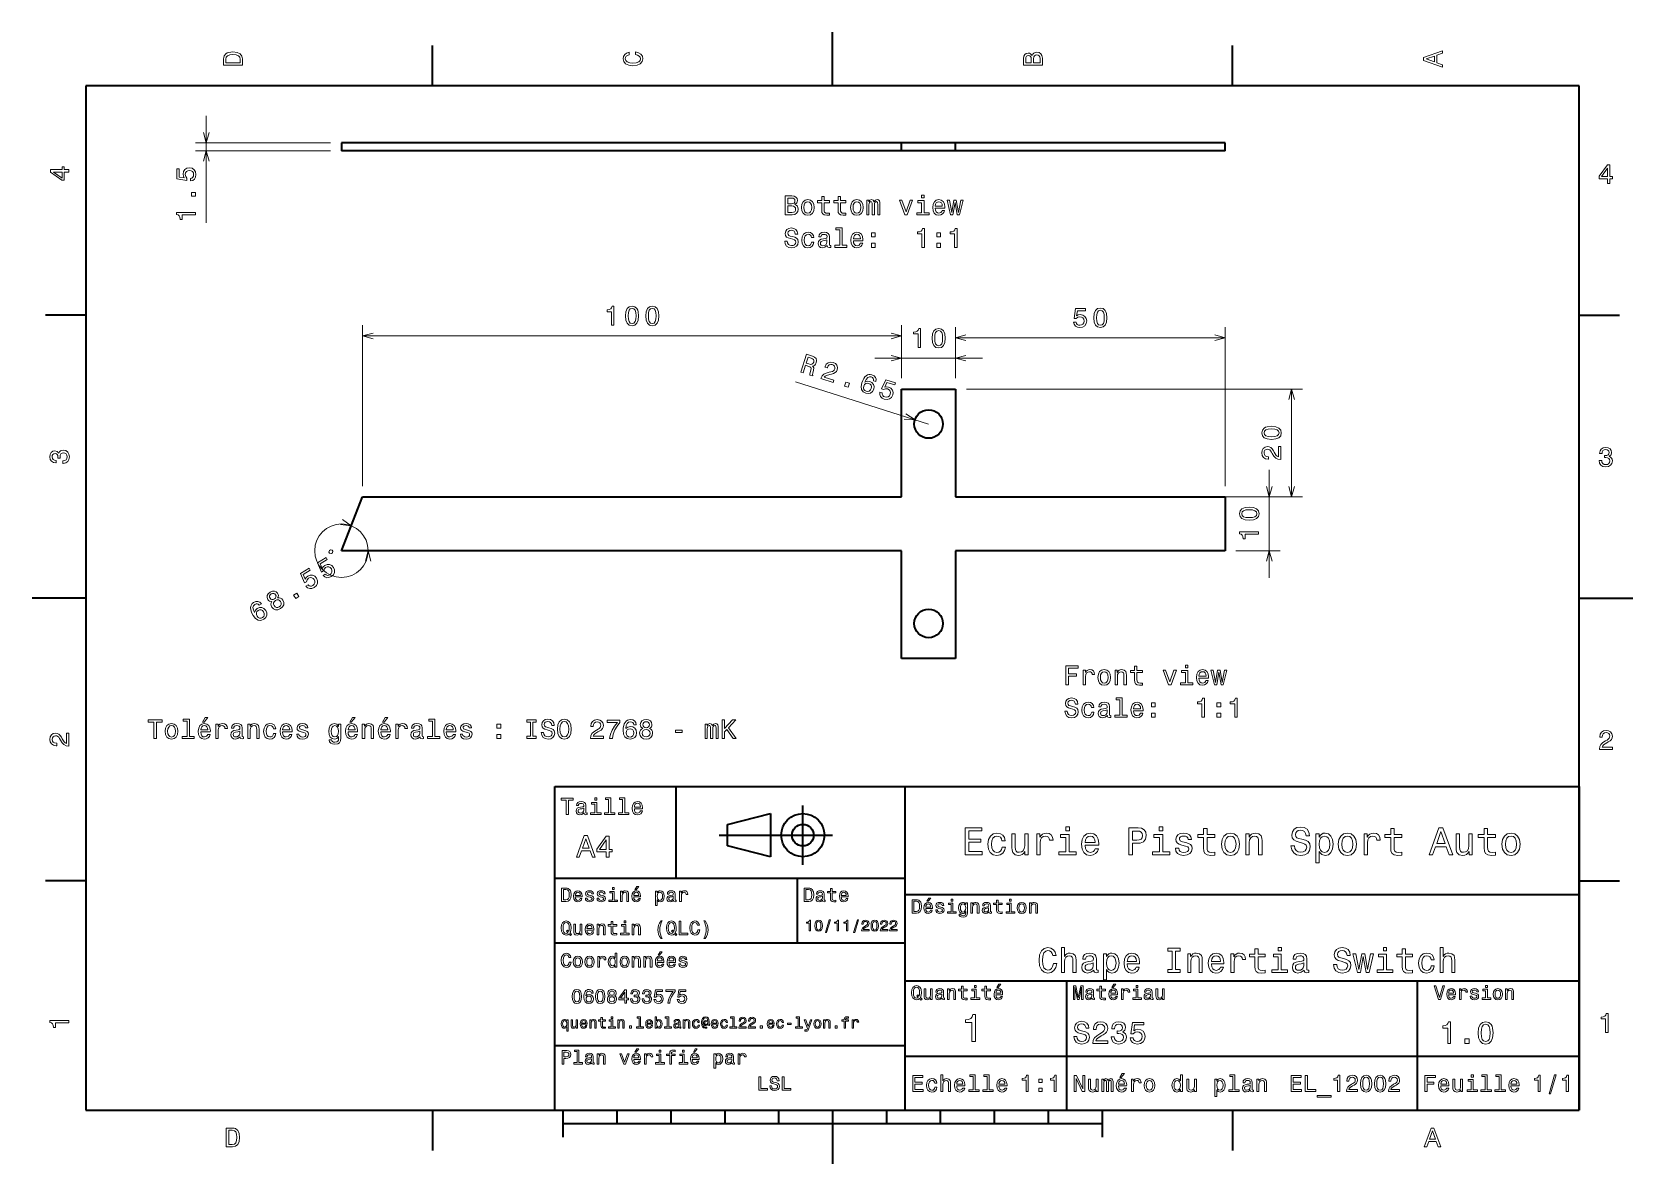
# Model space of a CAD drawing. Extents: x 0 to 297, y 0 to 210.
import ezdxf

# ---------------------------------------------------------------- set-up
doc = ezdxf.new("R2010")
doc.units = 0

msp = doc.modelspace()

# ---------------------------------------------------------------- linework, layer by layer
at = {"color": 7, "lineweight": 35, "ltscale": 0.25}
for p, q in [((148.5, 200), (148.5, 210)), ((171.330872, 189.457016), (161.330872, 189.457016)), ((171.330872, 187.957016), (161.330872, 187.957016)), ((161.330872, 143.771744), (171.330872, 143.771744)), ((221.330872, 123.771744), (221.330872, 113.771744)), ((10, 105), (0, 105)), ((287, 105), (297, 105)), ((171.330872, 93.771744), (161.330872, 93.771744)), ((192, 10), (192, 20)), ((148.5, 10), (148.5, 0))]:
    msp.add_line(p, q, dxfattribs=at)
at = {"color": 7, "lineweight": 35, "ltscale": 0.1875}
for p, q in [((74.300003, 200), (74.300003, 207.5)), ((222.699997, 200), (222.699997, 207.5)), ((10, 157.5), (2.5, 157.5)), ((287, 157.5), (294.5, 157.5)), ((10, 52.5), (2.5, 52.5)), ((287, 52.5), (294.5, 52.5)), ((74.300003, 10), (74.300003, 2.5)), ((222.699997, 10), (222.699997, 2.5))]:
    msp.add_line(p, q, dxfattribs=at)
at = {"color": 7, "lineweight": 35}
for p, q in [((287, 200), (10, 200)), ((10, 200), (10, 10)), ((287, 10), (287, 200)), ((161.330872, 189.457016), (57.400864, 189.457016)), ((161.330872, 187.957016), (57.400864, 187.957016)), ((221.330872, 189.457016), (171.330872, 189.457016)), ((221.330872, 187.957016), (171.330872, 187.957016)), ((161.330872, 123.771744), (161.330872, 143.771744)), ((171.330872, 143.771744), (171.330872, 123.771744)), ((61.330864, 123.771744), (161.330872, 123.771744)), ((171.330872, 123.771744), (221.330872, 123.771744)), ((161.330872, 113.771744), (57.400864, 113.771744)), ((161.330872, 93.771744), (161.330872, 113.771744)), ((171.330872, 113.771744), (171.330872, 93.771744)), ((221.330872, 113.771744), (171.330872, 113.771744)), ((97, 10), (97, 70)), ((97, 70), (287, 70)), ((162, 10), (162, 70)), ((287, 70), (287, 10)), ((127.5, 61), (148.5, 61)), ((97, 53), (162, 53)), ((162, 50), (287, 50)), ((97, 41), (162, 41)), ((162, 34), (287, 34)), ((257, 10), (257, 34)), ((97, 22), (162, 22)), ((162, 20), (287, 20)), ((10, 10), (287, 10)), ((97, 10), (287, 10)), ((98.5, 7.5), (198.5, 7.5))]:
    msp.add_line(p, q, dxfattribs=at)
at = {"color": 7, "lineweight": 13, "ltscale": 0.495699}
msp.add_line((32.318401, 174.629074), (32.318401, 194.457016), dxfattribs=at)
at = {"color": 7, "lineweight": 13}
for p, q in [((55.400864, 189.457016), (30.318401, 189.457016)), ((55.400864, 187.957016), (30.318401, 187.957016)), ((61.330864, 125.771744), (61.330864, 155.617859)), ((221.330872, 125.771744), (221.330872, 155.273819)), ((61.330864, 153.617859), (161.330872, 153.617859)), ((171.330872, 153.273819), (221.330872, 153.273819)), ((156.330872, 149.489456), (176.330872, 149.489456)), ((166.330872, 137.271744), (141.616776, 145.119324)), ((173.330872, 143.771744), (235.662842, 143.771744)), ((233.662842, 123.771744), (233.662842, 143.771744)), ((229.526489, 108.771744), (229.526489, 128.771744)), ((173.330872, 123.771744), (235.662842, 123.771744))]:
    msp.add_line(p, q, dxfattribs=at)
at = {"color": 7, "lineweight": 35, "ltscale": 0.0375}
for p, q in [((57.400864, 189.457016), (57.400864, 187.957016)), ((161.330872, 187.957016), (161.330872, 189.457016)), ((171.330872, 187.957016), (171.330872, 189.457016)), ((221.330872, 187.957016), (221.330872, 189.457016))]:
    msp.add_line(p, q, dxfattribs=at)
at = {"color": 7, "lineweight": 13, "ltscale": 0.246153}
msp.add_line((161.330872, 145.771744), (161.330872, 155.617859), dxfattribs=at)
at = {"color": 7, "lineweight": 13, "ltscale": 0.237552}
msp.add_line((171.330872, 145.771744), (171.330872, 155.273819), dxfattribs=at)
at = {"color": 7, "lineweight": 13, "ltscale": 0.142943}
for p, q in [((161.330872, 145.771744), (161.330872, 151.489456)), ((171.330872, 145.771744), (171.330872, 151.489456))]:
    msp.add_line(p, q, dxfattribs=at)
at = {"color": 7, "lineweight": 35, "ltscale": 0.268613}
msp.add_line((57.400864, 113.771744), (61.330864, 123.771744), dxfattribs=at)
at = {"color": 7, "lineweight": 13, "ltscale": 0.20489}
for p, q in [((223.330872, 123.771744), (231.526489, 123.771744)), ((223.330872, 113.771744), (231.526489, 113.771744))]:
    msp.add_line(p, q, dxfattribs=at)
at = {"color": 7, "lineweight": 35, "ltscale": 0.425}
msp.add_line((119.5, 53), (119.5, 70), dxfattribs=at)
at = {"color": 7, "lineweight": 35, "ltscale": 0.275}
msp.add_line((143, 55.5), (143, 66.5), dxfattribs=at)
at = {"color": 7, "lineweight": 35, "ltscale": 0.206155}
for p, q in [((129, 63), (137, 65)), ((137, 57), (129, 59))]:
    msp.add_line(p, q, dxfattribs=at)
at = {"color": 7, "lineweight": 35, "ltscale": 0.1}
msp.add_line((129, 59), (129, 63), dxfattribs=at)
at = {"color": 7, "lineweight": 35, "ltscale": 0.2}
msp.add_line((137, 65), (137, 57), dxfattribs=at)
at = {"color": 7, "lineweight": 35, "ltscale": 0.3}
msp.add_line((142, 41), (142, 53), dxfattribs=at)
at = {"color": 7, "lineweight": 35, "ltscale": 0.35}
msp.add_line((192, 20), (192, 34), dxfattribs=at)
at = {"color": 7, "lineweight": 35, "ltscale": 0.125}
for p, q in [((98.5, 10), (98.5, 5)), ((198.5, 10), (198.5, 5))]:
    msp.add_line(p, q, dxfattribs=at)
at = {"color": 7, "lineweight": 35, "ltscale": 0.0625}
for p, q in [((108.5, 10), (108.5, 7.5)), ((118.5, 10), (118.5, 7.5)), ((128.5, 10), (128.5, 7.5)), ((138.5, 10), (138.5, 7.5)), ((158.5, 10), (158.5, 7.5)), ((168.5, 10), (168.5, 7.5)), ((178.5, 10), (178.5, 7.5)), ((188.5, 10), (188.5, 7.5))]:
    msp.add_line(p, q, dxfattribs=at)
at = {"color": 7, "lineweight": 13}
for points in [[(35.533215, 204.994965), (35.533215, 203.829971), (39.033215, 203.829971), (39.033215, 204.994965), (38.922264, 205.544678), (38.584366, 205.953171), (38.034657, 206.205338), (37.283215, 206.296112), (36.516644, 206.215424), (36.21405, 206.114563), (35.971977, 205.973343), (35.644165, 205.56485), (35.563473, 205.297562)], [(35.951801, 204.959656), (36.027451, 205.342941), (36.259438, 205.605194), (36.672985, 205.761536), (37.283215, 205.811966), (37.873272, 205.756485), (38.286816, 205.600143), (38.533936, 205.332855), (38.614628, 204.959656), (38.614628, 204.298996), (35.951801, 204.298996)], [(111.93206, 205.817017), (112.35569, 205.716141), (112.658287, 205.549713), (112.844887, 205.317734), (112.905403, 205.045395), (112.814629, 204.71759), (112.54229, 204.460388), (112.098488, 204.28891), (111.483215, 204.233429), (110.872986, 204.28891), (110.424141, 204.455338), (110.151802, 204.71254), (110.055984, 205.045395), (110.106415, 205.287476), (110.247627, 205.494247), (110.474571, 205.655624), (110.787247, 205.766571), (110.787247, 206.245682), (110.308144, 206.094391), (109.94503, 205.832138), (109.718086, 205.474075), (109.637398, 205.045395), (109.763474, 204.510818), (110.116501, 204.10231), (110.696472, 203.840057), (111.483215, 203.749283), (112.269958, 203.840057), (112.84993, 204.10231), (113.208, 204.510818), (113.329041, 205.045395), (113.233215, 205.51442), (112.965927, 205.892654), (112.527161, 206.159943), (111.93206, 206.301163)], [(185.542007, 205.630417), (185.249496, 205.983429), (185.052811, 206.074219), (184.81073, 206.104477), (184.432495, 206.03891), (184.160156, 205.842224), (183.993729, 205.524506), (183.933212, 205.080704), (183.933212, 203.835022), (187.433212, 203.835022), (187.433212, 205.151306), (187.36261, 205.620331), (187.155838, 205.968307), (186.828018, 206.185165), (186.384216, 206.260818), (186.08667, 206.215424), (185.839554, 206.094391), (185.65799, 205.897705)], [(185.385666, 204.984879), (185.385666, 204.298996), (184.351807, 204.298996), (184.351807, 205.025223), (184.382065, 205.297562), (184.472839, 205.489197), (184.629181, 205.605194), (184.86116, 205.645538), (185.093155, 205.600143), (185.254532, 205.479111), (185.355408, 205.272339)], [(187.014618, 205.095825), (187.014618, 204.298996), (185.809296, 204.298996), (185.809296, 205.050446), (185.844589, 205.368164), (185.9505, 205.595108), (186.132065, 205.731277), (186.394302, 205.776657), (186.671692, 205.731277), (186.863327, 205.605194), (186.979324, 205.393372)], [(261.633209, 203.466858), (261.633209, 203.930847), (260.604401, 204.298996), (260.604401, 205.695969), (261.633209, 206.064133), (261.633209, 206.538193), (258.128174, 205.257217), (258.128174, 204.742798)], [(260.17572, 204.460388), (258.632477, 205), (260.17572, 205.539627)], [(6.833213, 184.02739), (6.833213, 184.481277), (5.965778, 184.481277), (5.965778, 184.98056), (5.56232, 184.98056), (5.56232, 184.481277), (3.408862, 184.481277), (3.408862, 184.022339), (5.521974, 182.489197), (5.965778, 182.489197), (5.965778, 184.02739)], [(29.405577, 182.368408), (29.819122, 182.479355), (30.141888, 182.726471), (30.343618, 183.089584), (30.419266, 183.553558), (30.328487, 184.062927), (30.081369, 184.461349), (29.687998, 184.713501), (29.183674, 184.809326), (28.714657, 184.723587), (28.3465, 184.481522), (28.109467, 184.103271), (28.023731, 183.61409), (28.084251, 183.23584), (28.250679, 182.943329), (27.307594, 183.084549), (27.307594, 184.617691), (26.894051, 184.617691), (26.894051, 182.746643), (28.749958, 182.469269), (28.749958, 182.872726), (28.512924, 183.165237), (28.427193, 183.538437), (28.482666, 183.861206), (28.644051, 184.108322), (28.891167, 184.264664), (29.208893, 184.320129), (29.526615, 184.264664), (29.773733, 184.103271), (29.930073, 183.856155), (29.985548, 183.538437), (29.950245, 183.271149), (29.834251, 183.064377), (29.652695, 182.913071), (29.405577, 182.837433)], [(292.277374, 181.916794), (292.731262, 181.916794), (292.731262, 182.784225), (293.23056, 182.784225), (293.23056, 183.187683), (292.731262, 183.187683), (292.731262, 185.341141), (292.272339, 185.341141), (290.739197, 183.228027), (290.739197, 182.784225), (292.277374, 182.784225)], [(291.162842, 183.187683), (292.277374, 184.756134), (292.277374, 183.187683)], [(5.56232, 182.912827), (3.993876, 184.02739), (5.56232, 184.02739)], [(30.318401, 179.535126), (30.318401, 180.231079), (29.566961, 180.231079), (29.566961, 179.535126)], [(141.514297, 177.991592), (141.86731, 178.284103), (141.958099, 178.480789), (141.988358, 178.72287), (141.922791, 179.101105), (141.726105, 179.373444), (141.408386, 179.539871), (140.964584, 179.600388), (139.718903, 179.600388), (139.718903, 176.100388), (141.035187, 176.100388), (141.504211, 176.17099), (141.852188, 176.377762), (142.069046, 176.705582), (142.144699, 177.149384), (142.099304, 177.44693), (141.978271, 177.694046), (141.781586, 177.87561)], [(140.868759, 178.147934), (140.182877, 178.147934), (140.182877, 179.181793), (140.909103, 179.181793), (141.181442, 179.151535), (141.373077, 179.06076), (141.489075, 178.904419), (141.529419, 178.67244), (141.484024, 178.440445), (141.362991, 178.279068), (141.156219, 178.178192)], [(142.744843, 177.451965), (142.825531, 176.8367), (143.057526, 176.382813), (143.425674, 176.100388), (143.919907, 176.004562), (144.409103, 176.100388), (144.777252, 176.377762), (145.009247, 176.83165), (145.094986, 177.451965), (145.009247, 178.067245), (144.777252, 178.526184), (144.409103, 178.803558), (143.919907, 178.904419), (143.425674, 178.803558), (143.057526, 178.521133), (142.825531, 178.067245)], [(143.19873, 177.457016), (143.24411, 177.910904), (143.38533, 178.238708), (143.612274, 178.440445), (143.919907, 178.511047), (144.222504, 178.440445), (144.449448, 178.243759), (144.590652, 177.910904), (144.641098, 177.457016), (144.590652, 176.998077), (144.449448, 176.665222), (144.222504, 176.463501), (143.919907, 176.397934), (143.612274, 176.463501), (143.38533, 176.665222), (143.24411, 176.998077)], [(146.50708, 178.339584), (146.50708, 176.982956), (146.537338, 176.544189), (146.678558, 176.241592), (146.960983, 176.065079), (147.440079, 176.004562), (147.964584, 176.029785), (147.964584, 176.413071), (147.581299, 176.382813), (147.233307, 176.423157), (147.046707, 176.54924), (146.966019, 176.761047), (146.950897, 177.058594), (146.950897, 178.339584), (147.964584, 178.339584), (147.964584, 178.717819), (146.950897, 178.717819), (146.950897, 179.509613), (146.50708, 179.509613), (146.50708, 178.717819), (145.740509, 178.717819), (145.740509, 178.339584)], [(149.543106, 178.339584), (149.543106, 176.982956), (149.573364, 176.544189), (149.714584, 176.241592), (149.996994, 176.065079), (150.476105, 176.004562), (151.000595, 176.029785), (151.000595, 176.413071), (150.61731, 176.382813), (150.269333, 176.423157), (150.082733, 176.54924), (150.002045, 176.761047), (149.986908, 177.058594), (149.986908, 178.339584), (151.000595, 178.339584), (151.000595, 178.717819), (149.986908, 178.717819), (149.986908, 179.509613), (149.543106, 179.509613), (149.543106, 178.717819), (148.776535, 178.717819), (148.776535, 178.339584)], [(151.852905, 177.451965), (151.933594, 176.8367), (152.165588, 176.382813), (152.533737, 176.100388), (153.027985, 176.004562), (153.517166, 176.100388), (153.88533, 176.377762), (154.11731, 176.83165), (154.203049, 177.451965), (154.11731, 178.067245), (153.88533, 178.526184), (153.517166, 178.803558), (153.027985, 178.904419), (152.533737, 178.803558), (152.165588, 178.521133), (151.933594, 178.067245)], [(152.306793, 177.457016), (152.352188, 177.910904), (152.493393, 178.238708), (152.720337, 178.440445), (153.027985, 178.511047), (153.330566, 178.440445), (153.557526, 178.243759), (153.69873, 177.910904), (153.749161, 177.457016), (153.69873, 176.998077), (153.557526, 176.665222), (153.330566, 176.463501), (153.027985, 176.397934), (152.720337, 176.463501), (152.493393, 176.665222), (152.352188, 176.998077)], [(154.843536, 176.100388), (155.252045, 176.100388), (155.252045, 177.910904), (155.277252, 178.183243), (155.352905, 178.379929), (155.468903, 178.495926), (155.620193, 178.541306), (155.741241, 178.500961), (155.82193, 178.400101), (155.862274, 178.228622), (155.877411, 178.001678), (155.877411, 176.100388), (156.260681, 176.100388), (156.260681, 177.910904), (156.285904, 178.178192), (156.361557, 178.374878), (156.48259, 178.495926), (156.633881, 178.541306), (156.754929, 178.500961), (156.835617, 178.400101), (156.886047, 178.001678), (156.886047, 176.100388), (157.294556, 176.100388), (157.294556, 177.97142), (157.269333, 178.359756), (157.188644, 178.657303), (157.027252, 178.838867), (156.765015, 178.904419), (156.457367, 178.803558), (156.220337, 178.511047), (156.033737, 178.798508), (155.721069, 178.904419), (155.433594, 178.803558), (155.236908, 178.521133), (155.236908, 178.808594), (154.843536, 178.808594)], [(161.904053, 176.100388), (162.373077, 176.100388), (163.361557, 178.808594), (162.902618, 178.808594), (162.141098, 176.624878), (161.364441, 178.808594), (160.900452, 178.808594)], [(165.484756, 176.473587), (165.484756, 178.717819), (164.344986, 178.717819), (164.344986, 178.339584), (165.040955, 178.339584), (165.040955, 176.473587), (164.133163, 176.473587), (164.133163, 176.100388), (166.402618, 176.100388), (166.402618, 176.473587)], [(165.499878, 179.72142), (165.030853, 179.72142), (165.030853, 179.217102), (165.499878, 179.217102)], [(167.552475, 177.325897), (169.327698, 177.325897), (169.332733, 177.532669), (169.252045, 178.11264), (169.030136, 178.546356), (168.677109, 178.808594), (168.208099, 178.904419), (167.749161, 178.803558), (167.396133, 178.521133), (167.169189, 178.06221), (167.088501, 177.457016), (167.164154, 176.8367), (167.391083, 176.382813), (167.739075, 176.100388), (168.192963, 176.004562), (168.586334, 176.070129), (168.909103, 176.241592), (169.146133, 176.513931), (169.282303, 176.877045), (168.843536, 176.877045), (168.752762, 176.675308), (168.621643, 176.524017), (168.248444, 176.402985), (167.960968, 176.45845), (167.74411, 176.634964), (167.602905, 176.92244), (167.552475, 177.31076)], [(167.552475, 177.699097), (167.607956, 178.047073), (167.74411, 178.304276), (167.950897, 178.460617), (168.223221, 178.516098), (168.490509, 178.460617), (168.697281, 178.304276), (168.823364, 178.047073), (168.868759, 177.699097)], [(170.840652, 176.100388), (171.24411, 178.400101), (171.647583, 176.100388), (172.071198, 176.100388), (172.736908, 178.808594), (172.308243, 178.808594), (171.85939, 176.508896), (171.460968, 178.808594), (171.022217, 178.808594), (170.623795, 176.508896), (170.174957, 178.808594), (169.751328, 178.808594), (170.417023, 176.100388)], [(30.318401, 176.056305), (30.318401, 176.515228), (26.793186, 176.515228), (26.793186, 176.172302), (27.100822, 176.081512), (27.307594, 175.899963), (27.428631, 175.622589), (27.468979, 175.239304), (27.827045, 175.239304), (27.827045, 176.056305)], [(140.979706, 176.518982), (140.182877, 176.518982), (140.182877, 177.724304), (140.934326, 177.724304), (141.252045, 177.689011), (141.478989, 177.583099), (141.615158, 177.401535), (141.660538, 177.139297), (141.615158, 176.861908), (141.489075, 176.670273), (141.277252, 176.554276)], [(140.087051, 171.20845), (139.628128, 171.20845), (139.728989, 170.673874), (139.981155, 170.280502), (140.369476, 170.043472), (140.893967, 169.957733), (141.413422, 170.038422), (141.801758, 170.26033), (142.048874, 170.608307), (142.139648, 171.067245), (142.063995, 171.480789), (141.852188, 171.748077), (141.509247, 171.924591), (141.050308, 172.055725), (140.656937, 172.151535), (140.399734, 172.262497), (140.253479, 172.423874), (140.208099, 172.676041), (140.253479, 172.902985), (140.384613, 173.074448), (140.586334, 173.190445), (140.863708, 173.230789), (141.146133, 173.180359), (141.368042, 173.044189), (141.514297, 172.817245), (141.5849, 172.509613), (142.043823, 172.509613), (142.043823, 172.519699), (141.963135, 172.993759), (141.726105, 173.346786), (141.352905, 173.568695), (140.848587, 173.644333), (140.394699, 173.568695), (140.041672, 173.356873), (139.814728, 173.029068), (139.734024, 172.605438), (139.799591, 172.227188), (139.991241, 171.969986), (140.293823, 171.798508), (140.707367, 171.667389), (141.115875, 171.551392), (141.423508, 171.440445), (141.610107, 171.279068), (141.675674, 171.016815), (141.615158, 170.749527), (141.458817, 170.547791), (141.221786, 170.421707), (140.914139, 170.381363), (140.571213, 170.436844), (140.30896, 170.598221), (140.142532, 170.860474)], [(144.600739, 171.864075), (145.039505, 171.864075), (144.94873, 172.267532), (144.731873, 172.585266), (144.393967, 172.781952), (143.955215, 172.85759), (143.471069, 172.756729), (143.102905, 172.474304), (142.870926, 172.015381), (142.790222, 171.400101), (142.865875, 170.789871), (143.092819, 170.335983), (143.450897, 170.053558), (143.940079, 169.957733), (144.373795, 170.033386), (144.7117, 170.245193), (144.94368, 170.578049), (145.044556, 171.021851), (144.620926, 171.021851), (144.545273, 170.739441), (144.404053, 170.527618), (144.202332, 170.3965), (143.955215, 170.356155), (143.647583, 170.421707), (143.425674, 170.623444), (143.289505, 170.951248), (143.24411, 171.415222), (143.289505, 171.869125), (143.43071, 172.19693), (143.657669, 172.398666), (143.955215, 172.469269), (144.217453, 172.423874), (144.414154, 172.307877), (144.545273, 172.116241)], [(147.520782, 170.406586), (147.520782, 170.391449), (147.54599, 170.219986), (147.621643, 170.098953), (147.939362, 170.003128), (148.186478, 170.043472), (148.186478, 170.386414), (148.080566, 170.371277), (147.939362, 170.436844), (147.914154, 170.63858), (147.914154, 172.040588), (147.853622, 172.398666), (147.677109, 172.650818), (147.369476, 172.802124), (146.93576, 172.85759), (146.512131, 172.797073), (146.199448, 172.62561), (146.002762, 172.358307), (145.937195, 172.005295), (145.937195, 171.975021), (146.335617, 171.975021), (146.370926, 172.186844), (146.481873, 172.338135), (146.663422, 172.428925), (146.920624, 172.464218), (147.167755, 172.439011), (147.344269, 172.363358), (147.450165, 172.232239), (147.485474, 172.050674), (147.465302, 171.838867), (147.384613, 171.732956), (147.182877, 171.682526), (146.804642, 171.642181), (146.370926, 171.551392), (146.063278, 171.390015), (145.881729, 171.137848), (145.826248, 170.764648), (145.876678, 170.431793), (146.03302, 170.184677), (146.285187, 170.028336), (146.633163, 169.97287), (147.102188, 170.078781)], [(149.830566, 173.301392), (149.830566, 170.426758), (148.917755, 170.426758), (148.917755, 170.053558), (151.182159, 170.053558), (151.182159, 170.426758), (150.274384, 170.426758), (150.274384, 173.674591), (149.134613, 173.674591), (149.134613, 173.301392)], [(152.37236, 171.279068), (154.147583, 171.279068), (154.152618, 171.48584), (154.07193, 172.065811), (153.850021, 172.499527), (153.496994, 172.761765), (153.027985, 172.85759), (152.569046, 172.756729), (152.216019, 172.474304), (151.989075, 172.015381), (151.908386, 171.410187), (151.984039, 170.789871), (152.210983, 170.335983), (152.55896, 170.053558), (153.012848, 169.957733), (153.406219, 170.0233), (153.728989, 170.194763), (153.966019, 170.467102), (154.102188, 170.830215), (153.663422, 170.830215), (153.572647, 170.628479), (153.441528, 170.477188), (153.068329, 170.356155), (152.780853, 170.411621), (152.563995, 170.588135), (152.422791, 170.87561), (152.37236, 171.263931)], [(152.37236, 171.652267), (152.427841, 172.000244), (152.563995, 172.257446), (152.770782, 172.413788), (153.043106, 172.469269), (153.310394, 172.413788), (153.517166, 172.257446), (153.64325, 172.000244), (153.688644, 171.652267)], [(155.716019, 172.01033), (156.411987, 172.01033), (156.411987, 172.761765), (155.716019, 172.761765)], [(165.081299, 170.053558), (165.540222, 170.053558), (165.540222, 173.578781), (165.197296, 173.578781), (165.106506, 173.271133), (164.924957, 173.064362), (164.647583, 172.943329), (164.264297, 172.902985), (164.264297, 172.544907), (165.081299, 172.544907)], [(167.860107, 172.01033), (168.556076, 172.01033), (168.556076, 172.761765), (167.860107, 172.761765)], [(171.153336, 170.053558), (171.612274, 170.053558), (171.612274, 173.578781), (171.269333, 173.578781), (171.178558, 173.271133), (170.996994, 173.064362), (170.71962, 172.943329), (170.336334, 172.902985), (170.336334, 172.544907), (171.153336, 172.544907)], [(147.470337, 171.001678), (147.409821, 170.739441), (147.248444, 170.537704), (147.006363, 170.406586), (146.708817, 170.361191), (146.517166, 170.386414), (146.381012, 170.467102), (146.295273, 170.608307), (146.27005, 170.804993), (146.290222, 170.981506), (146.370926, 171.10759), (146.69368, 171.24881), (147.102188, 171.309326), (147.470337, 171.430359)], [(155.716019, 170.053558), (156.411987, 170.053558), (156.411987, 170.804993), (155.716019, 170.804993)], [(167.860107, 170.053558), (168.556076, 170.053558), (168.556076, 170.804993), (167.860107, 170.804993)], [(107.504059, 155.617859), (107.962997, 155.617859), (107.962997, 159.143066), (107.620056, 159.143066), (107.529282, 158.835434), (107.347717, 158.628662), (107.070343, 158.507629), (106.687057, 158.467285), (106.687057, 158.109222), (107.504059, 158.109222)], [(110.115448, 157.327515), (110.191093, 156.535721), (110.428123, 155.970886), (110.806366, 155.627945), (111.330864, 155.516998), (111.850311, 155.627945), (112.228561, 155.970886), (112.460541, 156.535721), (112.541237, 157.327515), (112.460541, 158.114258), (112.364723, 158.426941), (112.228561, 158.684143), (111.850311, 159.027084), (111.330864, 159.143066), (110.806366, 159.027084), (110.428123, 158.679092), (110.191093, 158.114258)], [(110.599594, 157.327515), (110.639938, 157.937744), (110.766022, 158.376495), (110.992966, 158.633713), (111.330864, 158.724487), (111.663712, 158.633713), (111.890656, 158.376495), (112.016739, 157.937744), (112.057083, 157.327515), (112.016739, 156.712234), (111.890656, 156.273483), (111.663712, 156.016266), (111.330864, 155.930542), (110.992966, 156.016266), (110.766022, 156.273483), (110.639938, 156.712234)], [(113.851471, 157.327515), (113.927116, 156.535721), (114.164146, 155.970886), (114.542389, 155.627945), (115.066887, 155.516998), (115.586334, 155.627945), (115.964584, 155.970886), (116.196564, 156.535721), (116.27726, 157.327515), (116.196564, 158.114258), (116.100746, 158.426941), (115.964584, 158.684143), (115.586334, 159.027084), (115.066887, 159.143066), (114.542389, 159.027084), (114.164146, 158.679092), (113.927116, 158.114258)], [(114.335617, 157.327515), (114.375961, 157.937744), (114.502045, 158.376495), (114.728989, 158.633713), (115.066887, 158.724487), (115.399734, 158.633713), (115.626678, 158.376495), (115.752762, 157.937744), (115.793106, 157.327515), (115.752762, 156.712234), (115.626678, 156.273483), (115.399734, 156.016266), (115.066887, 155.930542), (114.728989, 156.016266), (114.502045, 156.273483), (114.375961, 156.712234)], [(193.212128, 156.186646), (193.32309, 155.773102), (193.570221, 155.450333), (193.933319, 155.248596), (194.397308, 155.172958), (194.906677, 155.263733), (195.305084, 155.510849), (195.557251, 155.904221), (195.653046, 156.408539), (195.567322, 156.877563), (195.325256, 157.245728), (194.947021, 157.482758), (194.457825, 157.568481), (194.079559, 157.507965), (193.787079, 157.341537), (193.928284, 158.284622), (195.461426, 158.284622), (195.461426, 158.698166), (193.590393, 158.698166), (193.312988, 156.842255), (193.716461, 156.842255), (194.008972, 157.0793), (194.382172, 157.165024), (194.704926, 157.109558), (194.952057, 156.948166), (195.108398, 156.70105), (195.163879, 156.383331), (195.108398, 156.065613), (194.947021, 155.818481), (194.69989, 155.66214), (194.382172, 155.606674), (194.114868, 155.641968), (193.908112, 155.757965), (193.756805, 155.939529), (193.681152, 156.186646)], [(196.983459, 156.983475), (197.059113, 156.191681), (197.296143, 155.626846), (197.674377, 155.283905), (198.198883, 155.172958), (198.718323, 155.283905), (199.096588, 155.626846), (199.328552, 156.191681), (199.409271, 156.983475), (199.328552, 157.770218), (199.232758, 158.082901), (199.096588, 158.340103), (198.718323, 158.683044), (198.198883, 158.799042), (197.674377, 158.683044), (197.296143, 158.335052), (197.059113, 157.770218)], [(197.467621, 156.983475), (197.507965, 157.593704), (197.634033, 158.032471), (197.860992, 158.289673), (198.198883, 158.380447), (198.531738, 158.289673), (198.758667, 158.032471), (198.884766, 157.593704), (198.92511, 156.983475), (198.884766, 156.368195), (198.758667, 155.929443), (198.531738, 155.672241), (198.198883, 155.586502), (197.860992, 155.672241), (197.634033, 155.929443), (197.507965, 156.368195)], [(164.37207, 151.489456), (164.831009, 151.489456), (164.831009, 155.014679), (164.488068, 155.014679), (164.397278, 154.707031), (164.215729, 154.500259), (163.938354, 154.379227), (163.555069, 154.338882), (163.555069, 153.980804), (164.37207, 153.980804)], [(166.983459, 153.199112), (167.059113, 152.407318), (167.296143, 151.842484), (167.674377, 151.499542), (168.198883, 151.388596), (168.718323, 151.499542), (169.096558, 151.842484), (169.328552, 152.407318), (169.409241, 153.199112), (169.328552, 153.985855), (169.232727, 154.298538), (169.096558, 154.55574), (168.718323, 154.898682), (168.198883, 155.014679), (167.674377, 154.898682), (167.296143, 154.55069), (167.059113, 153.985855)], [(167.467606, 153.199112), (167.50795, 153.809341), (167.634033, 154.248108), (167.860977, 154.50531), (168.198883, 154.596085), (168.531738, 154.50531), (168.758667, 154.248108), (168.88475, 153.809341), (168.92511, 153.199112), (168.88475, 152.583832), (168.758667, 152.145081), (168.531738, 151.887878), (168.198883, 151.802139), (167.860977, 151.887878), (167.634033, 152.145081), (167.50795, 152.583832)], [(142.596985, 146.906479), (143.044006, 146.764542), (143.491211, 148.172913), (143.947845, 148.027908), (144.279755, 147.906647), (144.469879, 147.772202), (144.534866, 147.576935), (144.492889, 147.278076), (144.379547, 146.837845), (144.318329, 146.54509), (144.322601, 146.358536), (144.827301, 146.198273), (144.856293, 146.289612), (144.788483, 146.459305), (144.829407, 146.721466), (144.966705, 147.270493), (145.011658, 147.695404), (144.940796, 147.855484), (144.796753, 148.001755), (145.027176, 148.060867), (145.215179, 148.186371), (145.368866, 148.370392), (145.478607, 148.615997), (145.53952, 149.041122), (145.443405, 149.404999), (145.184158, 149.688385), (144.771393, 149.888245), (143.656235, 150.24234)], [(144.516693, 149.519363), (144.800735, 149.397415), (144.978424, 149.240448), (145.054779, 149.031006), (145.014099, 148.752899), (144.877502, 148.48938), (144.694305, 148.36235), (144.445724, 148.346039), (144.135269, 148.418167), (143.620941, 148.581482), (143.973526, 149.691833)], [(146.342789, 145.717056), (148.63559, 144.989014), (148.766861, 145.40239), (146.954727, 145.977814), (147.127411, 146.171677), (147.35997, 146.304184), (148.001892, 146.476044), (148.331268, 146.530197), (148.714142, 146.636154), (149.016373, 146.804749), (149.236206, 147.047134), (149.386536, 147.353928), (149.433029, 147.78363), (149.307861, 148.172607), (149.025879, 148.48439), (148.601746, 148.698441), (148.114349, 148.763245), (147.691727, 148.648743), (147.351334, 148.359985), (147.123322, 147.908539), (147.101959, 147.841248), (147.539368, 147.702347), (147.551575, 147.740799), (147.698624, 148.053925), (147.904724, 148.253052), (148.160248, 148.341232), (148.451019, 148.307114), (148.714554, 148.170517), (148.883087, 147.984711), (148.958145, 147.754517), (148.931427, 147.503723), (148.827576, 147.293304), (148.676712, 147.134842), (148.471008, 147.020248), (148.213715, 146.943207), (147.881287, 146.87944), (147.315598, 146.731003), (146.883194, 146.519073), (146.564026, 146.197113), (146.347382, 145.731476)], [(156.564697, 145.153976), (156.597015, 145.572311), (156.477081, 145.927872), (156.208237, 146.214325), (155.805084, 146.411118), (155.510803, 146.467529), (155.236664, 146.454041), (154.973053, 146.373718), (154.723236, 146.220215), (154.495087, 146.001633), (154.287079, 145.713165), (154.099213, 145.354797), (153.944138, 144.933105), (153.804306, 144.226135), (153.882629, 143.65625), (154.167725, 143.237656), (154.6548, 142.971878), (155.148529, 142.910355), (155.575958, 143.023315), (155.919632, 143.305756), (156.144806, 143.731628), (156.208099, 144.214218), (156.098419, 144.635315), (155.827332, 144.964798), (155.428772, 145.176025), (154.941605, 145.224884), (154.513336, 145.059265), (154.753326, 145.565109), (155.02771, 145.895996), (155.334991, 146.047134), (155.686264, 146.020248), (155.914398, 145.905487), (156.064987, 145.746536), (156.131744, 145.540146), (156.122498, 145.294388)], [(150.744781, 144.319275), (151.408112, 144.108643), (151.635529, 144.824844), (150.972198, 145.035477)], [(155.677032, 143.874878), (155.528015, 143.588852), (155.32016, 143.400864), (155.055008, 143.315735), (154.770569, 143.353134), (154.502228, 143.491257), (154.333252, 143.708954), (154.26712, 143.983932), (154.320007, 144.300491), (154.462708, 144.583252), (154.669037, 144.766418), (154.935944, 144.840424), (155.250732, 144.79866), (155.493515, 144.663361), (155.655945, 144.458344), (155.718796, 144.189682)], [(157.282257, 143.201126), (157.262848, 142.773407), (157.400696, 142.390976), (157.68573, 142.088821), (158.105057, 141.876297), (158.618011, 141.80867), (159.07254, 141.923615), (159.431915, 142.222229), (159.675873, 142.673889), (159.736115, 143.146866), (159.616806, 143.571014), (159.328033, 143.911407), (158.887726, 144.141174), (158.508911, 144.197968), (158.179749, 144.127869), (158.599762, 144.983994), (160.061005, 144.519989), (160.186157, 144.914154), (158.402863, 145.480408), (157.576813, 143.795471), (157.961365, 143.67337), (158.31189, 143.81076), (158.693527, 143.779526), (158.984375, 143.628967), (159.171051, 143.400375), (159.24527, 143.117523), (159.201996, 142.797913), (159.052963, 142.511887), (158.824356, 142.325195), (158.541504, 142.250977), (158.221893, 142.29425), (157.977829, 142.408798), (157.815857, 142.581924), (157.726608, 142.800766), (157.729294, 143.059189)], [(229.953186, 134.424332), (230.744965, 134.499985), (231.309814, 134.737015), (231.65274, 135.115265), (231.763702, 135.639755), (231.65274, 136.15921), (231.309814, 136.537445), (230.744965, 136.76944), (229.953186, 136.850128), (229.166443, 136.76944), (228.85376, 136.673615), (228.596558, 136.537445), (228.253601, 136.15921), (228.137604, 135.639755), (228.253601, 135.115265), (228.601593, 134.737015), (229.166443, 134.499985)], [(229.953186, 134.908493), (229.342957, 134.948837), (228.904175, 135.074921), (228.646973, 135.301865), (228.556213, 135.639755), (228.646973, 135.97261), (228.904175, 136.199554), (229.342957, 136.325638), (229.953186, 136.365982), (230.568451, 136.325638), (231.007202, 136.199554), (231.264404, 135.97261), (231.350159, 135.639755), (231.264404, 135.301865), (231.007202, 135.074921), (230.568451, 134.948837)], [(5.73379, 129.979111), (5.769093, 129.979111), (6.253242, 130.059799), (6.616354, 130.296829), (6.848343, 130.670029), (6.934078, 131.164276), (6.848343, 131.688766), (6.626441, 132.082138), (6.273415, 132.334305), (5.819525, 132.425079), (5.521974, 132.384735), (5.279899, 132.273788), (5.0933, 132.092224), (4.957133, 131.850143), (4.684798, 132.177963), (4.251081, 132.293961), (3.857709, 132.218307), (3.560158, 132.00145), (3.373559, 131.648422), (3.307997, 131.164276), (3.388689, 130.710388), (3.610591, 130.362396), (3.963617, 130.135452), (4.432637, 130.059799), (4.46794, 130.059799), (4.46794, 130.508652), (4.145173, 130.548996), (3.913184, 130.680115), (3.771974, 130.891937), (3.721542, 131.189484), (3.761888, 131.451736), (3.867795, 131.643372), (4.039265, 131.759369), (4.271254, 131.804764), (4.518372, 131.759369), (4.684798, 131.638336), (4.785663, 131.426514), (4.815922, 131.139053), (4.810879, 130.942368), (5.209294, 130.942368), (5.199208, 131.189484), (5.244596, 131.507217), (5.365634, 131.744247), (5.56232, 131.885452), (5.819525, 131.935883), (6.112032, 131.880417), (6.328891, 131.734161), (6.465058, 131.502167), (6.510447, 131.194534), (6.460014, 130.876801), (6.308718, 130.644821), (6.066643, 130.498566), (5.73379, 130.443085)], [(231.662842, 130.673187), (231.662842, 133.078796), (231.229126, 133.078796), (231.229126, 131.177505), (230.992096, 131.283417), (230.79541, 131.464966), (230.437317, 132.024765), (230.286041, 132.322327), (230.069183, 132.655167), (229.817017, 132.892212), (229.51947, 133.028366), (229.18158, 133.078796), (228.757935, 132.993073), (228.425079, 132.756042), (228.213257, 132.392929), (228.137604, 131.923904), (228.223358, 131.439758), (228.460388, 131.071594), (228.838623, 130.834564), (229.337921, 130.753876), (229.408508, 130.753876), (229.408508, 131.212814), (229.368164, 131.212814), (229.025238, 131.258194), (228.773071, 131.394363), (228.611694, 131.611221), (228.556213, 131.898682), (228.606628, 132.191193), (228.732727, 132.408051), (228.929413, 132.549271), (229.176514, 132.599701), (229.408508, 132.564392), (229.605194, 132.468567), (229.776672, 132.30719), (229.927979, 132.085281), (230.089355, 131.787735), (230.402039, 131.293503), (230.734894, 130.945526), (231.138336, 130.738739), (231.647705, 130.673187)], [(290.729126, 130.51622), (290.729126, 130.480911), (290.809814, 129.996765), (291.046844, 129.633652), (291.420044, 129.401657), (291.914276, 129.315933), (292.438782, 129.401657), (292.832153, 129.623566), (293.08429, 129.976593), (293.175079, 130.430481), (293.134735, 130.728027), (293.023773, 130.970108), (292.842224, 131.156708), (292.600159, 131.292877), (292.927948, 131.565216), (293.043945, 131.998932), (292.968292, 132.392303), (292.751434, 132.68985), (292.398407, 132.87645), (291.914276, 132.942017), (291.460388, 132.861313), (291.112396, 132.63942), (290.885468, 132.286392), (290.809814, 131.817368), (290.809814, 131.782074), (291.258636, 131.782074), (291.299011, 132.104828), (291.430115, 132.336823), (291.641937, 132.478027), (291.939484, 132.528473), (292.201721, 132.488113), (292.393372, 132.382217), (292.509369, 132.210739), (292.554749, 131.97876), (292.509369, 131.731628), (292.388336, 131.565216), (292.176514, 131.46434), (291.889069, 131.434082), (291.692383, 131.439133), (291.692383, 131.04071), (291.939484, 131.050797), (292.257202, 131.005417), (292.494232, 130.884369), (292.635468, 130.687683), (292.685883, 130.430481), (292.630402, 130.13797), (292.484161, 129.921112), (292.252167, 129.784943), (291.944519, 129.739563), (291.626801, 129.789993), (291.394806, 129.941284), (291.248566, 130.183365), (291.193085, 130.51622)], [(225.816833, 119.424339), (226.608612, 119.499985), (227.173462, 119.737015), (227.516388, 120.115257), (227.62735, 120.639755), (227.516388, 121.15921), (227.173462, 121.537453), (226.608612, 121.76944), (225.816833, 121.850128), (225.03009, 121.76944), (224.717407, 121.673615), (224.460205, 121.537453), (224.117249, 121.15921), (224.001251, 120.639755), (224.117249, 120.115257), (224.46524, 119.737015), (225.03009, 119.499985)], [(225.816833, 119.908485), (225.206604, 119.948837), (224.767822, 120.074913), (224.51062, 120.301857), (224.419861, 120.639755), (224.51062, 120.97261), (224.767822, 121.199554), (225.206604, 121.325638), (225.816833, 121.365982), (226.432098, 121.325638), (226.87085, 121.199554), (227.128052, 120.97261), (227.213806, 120.639755), (227.128052, 120.301857), (226.87085, 120.074913), (226.432098, 119.948837)], [(227.526489, 116.812958), (227.526489, 117.271889), (224.001251, 117.271889), (224.001251, 116.928947), (224.308899, 116.838173), (224.515686, 116.656616), (224.636719, 116.379234), (224.677063, 115.995949), (225.035126, 115.995949), (225.035126, 116.812958)], [(55.534367, 113.231812), (55.731705, 113.356323), (55.804531, 113.678169), (55.680023, 113.875504), (55.358177, 113.948334), (55.160839, 113.823822), (55.088013, 113.501976), (55.212521, 113.304642)], [(50.821632, 107.199226), (51.136139, 106.908684), (51.517365, 106.76757), (51.932106, 106.790726), (52.364872, 106.974335), (52.747219, 107.322906), (52.952305, 107.744499), (52.955658, 108.211746), (52.767586, 108.689392), (52.444801, 109.040314), (52.043621, 109.222496), (51.597248, 109.22113), (51.137772, 109.0326), (50.850174, 108.779579), (50.691601, 108.482742), (50.307785, 109.35569), (51.604408, 110.17379), (51.383736, 110.523537), (49.801346, 109.525131), (50.557091, 107.807526), (50.898308, 108.022812), (51.019207, 108.379364), (51.289085, 108.651016), (51.59166, 108.776329), (51.886772, 108.771706), (52.150856, 108.646133), (52.367317, 108.407028), (52.489937, 108.108719), (52.485317, 107.813614), (52.359749, 107.549522), (52.12064, 107.333069), (51.875748, 107.220291), (51.638977, 107.208054), (51.414139, 107.280869), (51.2183, 107.449501)], [(53.9813, 109.19281), (54.295807, 108.902267), (54.677032, 108.761154), (55.091774, 108.784309), (55.52454, 108.967911), (55.906887, 109.31649), (56.111973, 109.738083), (56.115326, 110.20533), (55.927254, 110.682976), (55.604469, 111.033897), (55.203285, 111.21608), (54.756912, 111.214714), (54.29744, 111.026184), (54.009842, 110.773163), (53.851269, 110.476326), (53.467453, 111.349274), (54.764076, 112.167374), (54.543404, 112.51712), (52.961014, 111.518715), (53.716759, 109.801109), (54.057976, 110.016396), (54.178875, 110.372948), (54.44875, 110.6446), (54.751328, 110.769913), (55.04644, 110.765289), (55.310524, 110.639717), (55.526981, 110.400612), (55.649605, 110.102303), (55.644985, 109.80719), (55.519413, 109.543106), (55.280308, 109.326645), (55.035416, 109.213875), (54.798645, 109.201637), (54.573807, 109.274452), (54.377964, 109.443085)], [(42.546749, 103.922195), (42.24773, 104.216553), (41.898594, 104.35405), (41.506294, 104.33313), (41.095974, 104.151764), (40.863163, 103.963135), (40.69677, 103.744843), (40.588261, 103.491524), (40.544594, 103.201591), (40.564644, 102.886269), (40.651115, 102.541298), (40.804001, 102.166672), (41.026451, 101.776299), (41.476837, 101.213699), (41.963013, 100.90625), (42.466816, 100.854401), (42.983971, 101.055473), (43.349258, 101.393288), (43.538399, 101.792892), (43.543987, 102.237694), (43.363533, 102.684372), (43.035366, 103.043823), (42.642715, 103.231384), (42.216095, 103.236519), (41.797695, 103.067947), (41.446323, 102.726982), (41.29689, 102.292793), (41.064842, 102.802338), (40.988731, 103.225403), (41.071243, 103.557732), (41.318222, 103.808975), (41.553009, 103.909409), (41.771599, 103.922104), (41.97242, 103.840096), (42.15435, 103.674614)], [(44.511799, 104.368942), (44.369625, 104.112267), (44.325294, 103.851738), (44.363327, 103.583534), (44.492249, 103.313049), (44.799999, 102.976501), (45.181885, 102.806), (45.620186, 102.82016), (46.100986, 103.022148), (46.486023, 103.366455), (46.687504, 103.755966), (46.698017, 104.174057), (46.531013, 104.599411), (46.33812, 104.829529), (46.116684, 104.98201), (45.858181, 105.051468), (45.569572, 105.036339), (45.675591, 105.246353), (45.706211, 105.462448), (45.671074, 105.67881), (45.5648, 105.903954), (45.305489, 106.163727), (44.972954, 106.293816), (44.583351, 106.268631), (44.166069, 106.088837), (43.819878, 105.786919), (43.629414, 105.446106), (43.599403, 105.087273), (43.726494, 104.74408), (43.879684, 104.548538), (44.059837, 104.423676)], [(44.153221, 104.965614), (44.068932, 105.174812), (44.079796, 105.384415), (44.185364, 105.576248), (44.381359, 105.74762), (44.61615, 105.848053), (44.83474, 105.860748), (45.028603, 105.780312), (45.185402, 105.616867), (45.268112, 105.400711), (45.259937, 105.186844), (45.159756, 104.986481), (44.965332, 104.822067), (44.72628, 104.718941), (44.504997, 104.71051), (44.308441, 104.795212)], [(44.896324, 103.579926), (44.792084, 103.8302), (44.808128, 104.078857), (44.930092, 104.310852), (45.161785, 104.510704), (45.437653, 104.631096), (45.699554, 104.641296), (45.930893, 104.548737), (46.116173, 104.349594), (46.226913, 104.079559), (46.218941, 103.818115), (46.10236, 103.577591), (45.874931, 103.380424), (45.594799, 103.257347), (45.327515, 103.255669), (45.088104, 103.361031)], [(48.912533, 104.915344), (49.501129, 105.286728), (49.100151, 105.922241), (48.511555, 105.550865)], [(42.952496, 102.419067), (43.075119, 102.120758), (43.084869, 101.840675), (42.97905, 101.583092), (42.767109, 101.38974), (42.488548, 101.273613), (42.213188, 101.284729), (41.960327, 101.411423), (41.752399, 101.655907), (41.628201, 101.947266), (41.621143, 102.223076), (41.73661, 102.474823), (41.971451, 102.688591), (42.231377, 102.786995), (42.492821, 102.779022), (42.738731, 102.653908)], [(191.815018, 88.915115), (192.284042, 88.915115), (192.284042, 90.523903), (193.756668, 90.523903), (193.756668, 90.94249), (192.284042, 90.94249), (192.284042, 91.991486), (194.094559, 91.991486), (194.094559, 92.415115), (191.815018, 92.415115)], [(204.544128, 91.154312), (204.544128, 89.797684), (204.574387, 89.358917), (204.715591, 89.056328), (204.998016, 88.879814), (205.477127, 88.819298), (206.001617, 88.844513), (206.001617, 89.227798), (205.618332, 89.197533), (205.270355, 89.237885), (205.083755, 89.36396), (205.003067, 89.575775), (204.98793, 89.873329), (204.98793, 91.154312), (206.001617, 91.154312), (206.001617, 91.532547), (204.98793, 91.532547), (204.98793, 92.324341), (204.544128, 92.324341), (204.544128, 91.532547), (203.777557, 91.532547), (203.777557, 91.154312)], [(214.428864, 92.536156), (213.959839, 92.536156), (213.959839, 92.03183), (214.428864, 92.03183)], [(195.007385, 88.915115), (195.451187, 88.915115), (195.451187, 90.463387), (195.496582, 90.836586), (195.632751, 91.103874), (195.854645, 91.265259), (196.152191, 91.320732), (196.3741, 91.285431), (196.540527, 91.18457), (196.641388, 91.0131), (196.676697, 90.781113), (197.125534, 90.781113), (197.065018, 91.189613), (196.89859, 91.482117), (196.621216, 91.65863), (196.242981, 91.719147), (195.985764, 91.678802), (195.76387, 91.577942), (195.567184, 91.406471), (195.410843, 91.174484), (195.410843, 91.623329), (195.007385, 91.623329)], [(197.74585, 90.266701), (197.826553, 89.651428), (198.058533, 89.197533), (198.426697, 88.915115), (198.920929, 88.819298), (199.410126, 88.915115), (199.778275, 89.19249), (200.010269, 89.646385), (200.096008, 90.266701), (200.010269, 90.881973), (199.778275, 91.340904), (199.410126, 91.618286), (198.920929, 91.719147), (198.426697, 91.618286), (198.058533, 91.335861), (197.826553, 90.881973)], [(198.199753, 90.271744), (198.245132, 90.725632), (198.386353, 91.053444), (198.613297, 91.255173), (198.920929, 91.325775), (199.223526, 91.255173), (199.45047, 91.058487), (199.591675, 90.725632), (199.642105, 90.271744), (199.591675, 89.812813), (199.45047, 89.479958), (199.223526, 89.278229), (198.920929, 89.212669), (198.613297, 89.278229), (198.386353, 89.479958), (198.245132, 89.812813)], [(200.91301, 88.915115), (201.356812, 88.915115), (201.356812, 90.478516), (201.402191, 90.836586), (201.548447, 91.098831), (201.775391, 91.260216), (202.077988, 91.320732), (202.320068, 91.270302), (202.471359, 91.134132), (202.547012, 90.907188), (202.57222, 90.604599), (202.57222, 88.915115), (203.016037, 88.915115), (203.016037, 90.695374), (202.99585, 91.053444), (202.905075, 91.350998), (202.607529, 91.623329), (202.143555, 91.719147), (201.886353, 91.683846), (201.669495, 91.588028), (201.482895, 91.426643), (201.336639, 91.209785), (201.336639, 91.623329), (200.91301, 91.623329)], [(210.833038, 88.915115), (211.302048, 88.915115), (212.290527, 91.623329), (211.831589, 91.623329), (211.070068, 89.439613), (210.293411, 91.623329), (209.829437, 91.623329)], [(214.413727, 89.288315), (214.413727, 91.532547), (213.273956, 91.532547), (213.273956, 91.154312), (213.969925, 91.154312), (213.969925, 89.288315), (213.062134, 89.288315), (213.062134, 88.915115), (215.331589, 88.915115), (215.331589, 89.288315)], [(216.481445, 90.140617), (218.256668, 90.140617), (218.261703, 90.347389), (218.181015, 90.927361), (217.959106, 91.361084), (217.606094, 91.623329), (217.13707, 91.719147), (216.678131, 91.618286), (216.325104, 91.335861), (216.09816, 90.87693), (216.017471, 90.271744), (216.093124, 89.651428), (216.320068, 89.197533), (216.668045, 88.915115), (217.121933, 88.819298), (217.515305, 88.884857), (217.838074, 89.056328), (218.075104, 89.328659), (218.211273, 89.691772), (217.772522, 89.691772), (217.681732, 89.490044), (217.550613, 89.338745), (217.177414, 89.217712), (216.889954, 89.273186), (216.673096, 89.449699), (216.531876, 89.73716), (216.481445, 90.125488)], [(216.481445, 90.513817), (216.536926, 90.861801), (216.673096, 91.119003), (216.879868, 91.275345), (217.152191, 91.330818), (217.419495, 91.275345), (217.626266, 91.119003), (217.75235, 90.861801), (217.797729, 90.513817)], [(219.769638, 88.915115), (220.173096, 91.214828), (220.576553, 88.915115), (221.000183, 88.915115), (221.665894, 91.623329), (221.237213, 91.623329), (220.788361, 89.323616), (220.389954, 91.623329), (219.951187, 91.623329), (219.552765, 89.323616), (219.103928, 91.623329), (218.680298, 91.623329), (219.346008, 88.915115)], [(192.052048, 84.023186), (191.593124, 84.023186), (191.693985, 83.488602), (191.946152, 83.09523), (192.334473, 82.8582), (192.858963, 82.772469), (193.378418, 82.853157), (193.766754, 83.075058), (194.01387, 83.423042), (194.104645, 83.881973), (194.028992, 84.295517), (193.817184, 84.562813), (193.474243, 84.739326), (193.015305, 84.870445), (192.621933, 84.96627), (192.364731, 85.077217), (192.218475, 85.238602), (192.173096, 85.490768), (192.218475, 85.717712), (192.349609, 85.889183), (192.551331, 86.005173), (192.828705, 86.045517), (193.11113, 85.995087), (193.333038, 85.858917), (193.479294, 85.631973), (193.549896, 85.324341), (194.00882, 85.324341), (194.00882, 85.334427), (193.928131, 85.808487), (193.691101, 86.161514), (193.317902, 86.383415), (192.813583, 86.459061), (192.359695, 86.383415), (192.006668, 86.1716), (191.779724, 85.843788), (191.69902, 85.420158), (191.764587, 85.041916), (191.956238, 84.784714), (192.25882, 84.613243), (192.672363, 84.482117), (193.080872, 84.366127), (193.388504, 84.255173), (193.575104, 84.093788), (193.640671, 83.831543), (193.580154, 83.564255), (193.423813, 83.362526), (193.186783, 83.236443), (192.879135, 83.196098), (192.536209, 83.251572), (192.273956, 83.412956), (192.107529, 83.675201)], [(201.795563, 86.116127), (201.795563, 83.241486), (200.882751, 83.241486), (200.882751, 82.868286), (203.147156, 82.868286), (203.147156, 83.241486), (202.23938, 83.241486), (202.23938, 86.489326), (201.099609, 86.489326), (201.099609, 86.116127)], [(217.046295, 82.868286), (217.505219, 82.868286), (217.505219, 86.393501), (217.162292, 86.393501), (217.071503, 86.085869), (216.889954, 85.879089), (216.612579, 85.758057), (216.229294, 85.717712), (216.229294, 85.359642), (217.046295, 85.359642)], [(223.118332, 82.868286), (223.577271, 82.868286), (223.577271, 86.393501), (223.234329, 86.393501), (223.143555, 86.085869), (222.96199, 85.879089), (222.684616, 85.758057), (222.301331, 85.717712), (222.301331, 85.359642), (223.118332, 85.359642)], [(196.565735, 84.678802), (197.004501, 84.678802), (196.913727, 85.08226), (196.696869, 85.399986), (196.358963, 85.596672), (195.920212, 85.672318), (195.436066, 85.571457), (195.067902, 85.289032), (194.835922, 84.830101), (194.755219, 84.214828), (194.830872, 83.604599), (195.057816, 83.150703), (195.415894, 82.868286), (195.905075, 82.772469), (196.338791, 82.848114), (196.676697, 83.059929), (196.908676, 83.392784), (197.009552, 83.836586), (196.585922, 83.836586), (196.510269, 83.554169), (196.369049, 83.342346), (196.167328, 83.211227), (195.920212, 83.170883), (195.612579, 83.236443), (195.390671, 83.438171), (195.254501, 83.765984), (195.209106, 84.229958), (195.254501, 84.683846), (195.395706, 85.011658), (195.622665, 85.213387), (195.920212, 85.283989), (196.182449, 85.238602), (196.37915, 85.122612), (196.510269, 84.930969)], [(199.485779, 83.221313), (199.485779, 83.206184), (199.510986, 83.034714), (199.586639, 82.913673), (199.904358, 82.817856), (200.151474, 82.8582), (200.151474, 83.201141), (200.045563, 83.186012), (199.904358, 83.251572), (199.87915, 83.4533), (199.87915, 84.855316), (199.818619, 85.213387), (199.642105, 85.465546), (199.334473, 85.616844), (198.900757, 85.672318), (198.477127, 85.611801), (198.164444, 85.440331), (197.967758, 85.173042), (197.902191, 84.820015), (197.902191, 84.789757), (198.300613, 84.789757), (198.335922, 85.001572), (198.446869, 85.15287), (198.628418, 85.243645), (198.88562, 85.278946), (199.132751, 85.253731), (199.309265, 85.178085), (199.415161, 85.046959), (199.45047, 84.865402), (199.430298, 84.653587), (199.349609, 84.547684), (199.147873, 84.497246), (198.769638, 84.456902), (198.335922, 84.366127), (198.028275, 84.204742), (197.846725, 83.952583), (197.791245, 83.579384), (197.841675, 83.246529), (197.998016, 82.999413), (198.250183, 82.843071), (198.59816, 82.787598), (199.067184, 82.893501)], [(199.435333, 83.816414), (199.374817, 83.554169), (199.21344, 83.352432), (198.971359, 83.221313), (198.673813, 83.175926), (198.482162, 83.201141), (198.346008, 83.28183), (198.260269, 83.423042), (198.235046, 83.619728), (198.255219, 83.796242), (198.335922, 83.922318), (198.658676, 84.06353), (199.067184, 84.124046), (199.435333, 84.245087)], [(204.337357, 84.093788), (206.112579, 84.093788), (206.117615, 84.30056), (206.036926, 84.880531), (205.815018, 85.314255), (205.46199, 85.5765), (204.992981, 85.672318), (204.534042, 85.571457), (204.181015, 85.289032), (203.954071, 84.830101), (203.873383, 84.224915), (203.949036, 83.604599), (204.17598, 83.150703), (204.523956, 82.868286), (204.977844, 82.772469), (205.371216, 82.838028), (205.693985, 83.009499), (205.931015, 83.28183), (206.067184, 83.644943), (205.628418, 83.644943), (205.537643, 83.443214), (205.406525, 83.291916), (205.033325, 83.170883), (204.74585, 83.226357), (204.528992, 83.40287), (204.387787, 83.690331), (204.337357, 84.078659)], [(204.337357, 84.466988), (204.392838, 84.814972), (204.528992, 85.072174), (204.735779, 85.228516), (205.008102, 85.283989), (205.275391, 85.228516), (205.482162, 85.072174), (205.608246, 84.814972), (205.653641, 84.466988)], [(207.681015, 84.825058), (208.376984, 84.825058), (208.376984, 85.5765), (207.681015, 85.5765)], [(207.681015, 82.868286), (208.376984, 82.868286), (208.376984, 83.619728), (207.681015, 83.619728)], [(219.825104, 84.825058), (220.521072, 84.825058), (220.521072, 85.5765), (219.825104, 85.5765)], [(219.825104, 82.868286), (220.521072, 82.868286), (220.521072, 83.619728), (219.825104, 83.619728)], [(22.616886, 78.915115), (23.080864, 78.915115), (23.080864, 81.991486), (24.139942, 81.991486), (24.139942, 82.415115), (21.552767, 82.415115), (21.552767, 81.991486), (22.616886, 81.991486)], [(24.709827, 80.266701), (24.790518, 79.651428), (25.022507, 79.197533), (25.390663, 78.915115), (25.884899, 78.819298), (26.374092, 78.915115), (26.742247, 79.19249), (26.974236, 79.646385), (27.059971, 80.266701), (26.974236, 80.881973), (26.742247, 81.340904), (26.374092, 81.618286), (25.884899, 81.719147), (25.390663, 81.618286), (25.022507, 81.335861), (24.790518, 80.881973)], [(25.163717, 80.271744), (25.209106, 80.725632), (25.350317, 81.053444), (25.577263, 81.255173), (25.884899, 81.325775), (26.187492, 81.255173), (26.414438, 81.058487), (26.555649, 80.725632), (26.606079, 80.271744), (26.555649, 79.812813), (26.414438, 79.479958), (26.187492, 79.278229), (25.884899, 79.212669), (25.577263, 79.278229), (25.350317, 79.479958), (25.209106, 79.812813)], [(28.759539, 82.162956), (28.759539, 79.288315), (27.846714, 79.288315), (27.846714, 78.915115), (30.111122, 78.915115), (30.111122, 79.288315), (29.203342, 79.288315), (29.203342, 82.536156), (28.063572, 82.536156), (28.063572, 82.162956)], [(31.301325, 80.140617), (33.076542, 80.140617), (33.081585, 80.347389), (33.000893, 80.927361), (32.778992, 81.361084), (32.425964, 81.623329), (31.956944, 81.719147), (31.498013, 81.618286), (31.144985, 81.335861), (30.918041, 80.87693), (30.837349, 80.271744), (30.912998, 79.651428), (31.139942, 79.197533), (31.487925, 78.915115), (31.941814, 78.819298), (32.335186, 78.884857), (32.657951, 79.056328), (32.894985, 79.328659), (33.031151, 79.691772), (32.592392, 79.691772), (32.501614, 79.490044), (32.370491, 79.338745), (31.997292, 79.217712), (31.709827, 79.273186), (31.492968, 79.449699), (31.351757, 79.73716), (31.301325, 80.125488)], [(31.301325, 80.513817), (31.3568, 80.861801), (31.492968, 81.119003), (31.699741, 81.275345), (31.972075, 81.330818), (32.239365, 81.275345), (32.446136, 81.119003), (32.57222, 80.861801), (32.617607, 80.513817)], [(31.608963, 81.991486), (31.906513, 81.991486), (32.607521, 82.848831), (32.113285, 82.848831)], [(34.115448, 78.915115), (34.55925, 78.915115), (34.55925, 80.463387), (34.604637, 80.836586), (34.740807, 81.103874), (34.962708, 81.265259), (35.260258, 81.320732), (35.482162, 81.285431), (35.648586, 81.18457), (35.749451, 81.0131), (35.784756, 80.781113), (36.233604, 80.781113), (36.173084, 81.189613), (36.006657, 81.482117), (35.729279, 81.65863), (35.351036, 81.719147), (35.093834, 81.678802), (34.871929, 81.577942), (34.675243, 81.406471), (34.518906, 81.174484), (34.518906, 81.623329), (34.115448, 81.623329)], [(38.593834, 79.268143), (38.593834, 79.253014), (38.619049, 79.081543), (38.694695, 78.960503), (39.012421, 78.864685), (39.259537, 78.905029), (39.259537, 79.247971), (39.153633, 79.232841), (39.012421, 79.298401), (38.987206, 79.50013), (38.987206, 80.902145), (38.926685, 81.260216), (38.750175, 81.512375), (38.442535, 81.663673), (38.00882, 81.719147), (37.58519, 81.65863), (37.272507, 81.48716), (37.075821, 81.219872), (37.010262, 80.866844), (37.010262, 80.836586), (37.408676, 80.836586), (37.443977, 81.048401), (37.554928, 81.199699), (37.736485, 81.290474), (37.99369, 81.325775), (38.240807, 81.30056), (38.41732, 81.224915), (38.523228, 81.093788), (38.558533, 80.912231), (38.538357, 80.700417), (38.457664, 80.594513), (38.255936, 80.544075), (37.877693, 80.503731), (37.443977, 80.412956), (37.136341, 80.251572), (36.954784, 79.999413), (36.899307, 79.626213), (36.949741, 79.293358), (37.106079, 79.046242), (37.358242, 78.8899), (37.706223, 78.834427), (38.175247, 78.940331)], [(38.5434, 79.863243), (38.48288, 79.600998), (38.321499, 79.399261), (38.079422, 79.268143), (37.781876, 79.222755), (37.590233, 79.247971), (37.454063, 79.328659), (37.368328, 79.469872), (37.343113, 79.666557), (37.363285, 79.843071), (37.443977, 79.969147), (37.766743, 80.110359), (38.175247, 80.170876), (38.5434, 80.291916)], [(40.021065, 78.915115), (40.46487, 78.915115), (40.46487, 80.478516), (40.510262, 80.836586), (40.656513, 81.098831), (40.883457, 81.260216), (41.18605, 81.320732), (41.428127, 81.270302), (41.579422, 81.134132), (41.655071, 80.907188), (41.68029, 80.604599), (41.68029, 78.915115), (42.124092, 78.915115), (42.124092, 80.695374), (42.10392, 81.053444), (42.013142, 81.350998), (41.715591, 81.623329), (41.251614, 81.719147), (40.994408, 81.683846), (40.77755, 81.588028), (40.59095, 81.426643), (40.444695, 81.209785), (40.444695, 81.623329), (40.021065, 81.623329)], [(44.781876, 80.725632), (45.220634, 80.725632), (45.129856, 81.129089), (44.912998, 81.446815), (44.575104, 81.643501), (44.136341, 81.719147), (43.652191, 81.618286), (43.284035, 81.335861), (43.052048, 80.87693), (42.971355, 80.261658), (43.047005, 79.651428), (43.273949, 79.197533), (43.632019, 78.915115), (44.121212, 78.819298), (44.554932, 78.894943), (44.892826, 79.106758), (45.124813, 79.439613), (45.225677, 79.883415), (44.802048, 79.883415), (44.726398, 79.600998), (44.58519, 79.389175), (44.383461, 79.258057), (44.136341, 79.217712), (43.828705, 79.283272), (43.606804, 79.485001), (43.470634, 79.812813), (43.425247, 80.276787), (43.470634, 80.730675), (43.611847, 81.058487), (43.838791, 81.260216), (44.136341, 81.330818), (44.39859, 81.285431), (44.595276, 81.169441), (44.726398, 80.977798)], [(46.481441, 80.140617), (48.256657, 80.140617), (48.2617, 80.347389), (48.181007, 80.927361), (47.959106, 81.361084), (47.606079, 81.623329), (47.137062, 81.719147), (46.678127, 81.618286), (46.325104, 81.335861), (46.098156, 80.87693), (46.017464, 80.271744), (46.093113, 79.651428), (46.320057, 79.197533), (46.668041, 78.915115), (47.121933, 78.819298), (47.515305, 78.884857), (47.83807, 79.056328), (48.075104, 79.328659), (48.211266, 79.691772), (47.772507, 79.691772), (47.681728, 79.490044), (47.550606, 79.338745), (47.177406, 79.217712), (46.889942, 79.273186), (46.673084, 79.449699), (46.531876, 79.73716), (46.481441, 80.125488)], [(46.481441, 80.513817), (46.536919, 80.861801), (46.673084, 81.119003), (46.879856, 81.275345), (47.152191, 81.330818), (47.419479, 81.275345), (47.626251, 81.119003), (47.752335, 80.861801), (47.797722, 80.513817)], [(50.455505, 80.493645), (50.026829, 80.594513), (49.709106, 80.710503), (49.603199, 80.947533), (49.633457, 81.11396), (49.739365, 81.235001), (49.910835, 81.310646), (50.157951, 81.340904), (50.394985, 81.310646), (50.581585, 81.219872), (50.702621, 81.083702), (50.753052, 80.902145), (51.186771, 80.902145), (51.186771, 80.912231), (51.111122, 81.240044), (50.90435, 81.497246), (50.581585, 81.65863), (50.157951, 81.719147), (49.729279, 81.65863), (49.416599, 81.492203), (49.219913, 81.245087), (49.159393, 80.932404), (49.204781, 80.629814), (49.345993, 80.417999), (49.57798, 80.266701), (49.915878, 80.160789), (50.410114, 80.039757), (50.712708, 79.913673), (50.7934, 79.812813), (50.823662, 79.661514), (50.778271, 79.474915), (50.657234, 79.333702), (50.460548, 79.242928), (50.198299, 79.212669), (49.920921, 79.242928), (49.719193, 79.348831), (49.583023, 79.520302), (49.52755, 79.757332), (49.098877, 79.757332), (49.169479, 79.353874), (49.376251, 79.061371), (49.704063, 78.884857), (50.157951, 78.819298), (50.632019, 78.884857), (50.98, 79.061371), (51.191814, 79.343788), (51.267464, 79.711945), (51.21199, 80.029671), (51.055649, 80.246529), (50.798443, 80.387741)], [(57.30925, 79.036156), (57.30925, 81.623329), (56.885616, 81.623329), (56.885616, 81.18457), (56.537636, 81.582985), (56.325817, 81.683846), (56.088787, 81.719147), (55.660114, 81.618286), (55.327259, 81.335861), (55.110401, 80.881973), (55.034752, 80.271744), (55.110401, 79.656471), (55.327259, 79.202576), (55.660114, 78.915115), (56.088787, 78.819298), (56.33086, 78.854599), (56.532593, 78.945374), (56.885616, 79.328659), (56.885616, 78.945374), (56.845272, 78.642784), (56.734322, 78.425919), (56.522503, 78.299843), (56.204781, 78.254456), (55.927402, 78.284714), (55.730717, 78.360359), (55.614723, 78.491486), (55.579422, 78.667999), (55.150745, 78.667999), (55.150745, 78.647827), (55.216309, 78.325058), (55.418037, 78.082985), (55.740803, 77.926643), (56.179565, 77.87117), (56.70406, 77.946815), (57.052044, 78.15863), (57.24873, 78.526787)], [(55.493687, 80.271744), (55.539074, 80.720589), (55.675243, 81.053444), (55.887058, 81.25013), (56.169479, 81.320732), (56.46703, 81.25013), (56.688931, 81.053444), (56.8251, 80.720589), (56.87553, 80.271744), (56.8251, 79.812813), (56.688931, 79.485001), (56.46703, 79.283272), (56.169479, 79.217712), (55.887058, 79.283272), (55.675243, 79.485001), (55.539074, 79.817856)], [(58.62553, 80.140617), (60.400745, 80.140617), (60.405788, 80.347389), (60.325096, 80.927361), (60.103195, 81.361084), (59.750168, 81.623329), (59.281151, 81.719147), (58.822216, 81.618286), (58.469189, 81.335861), (58.242245, 80.87693), (58.161552, 80.271744), (58.237202, 79.651428), (58.464146, 79.197533), (58.81213, 78.915115), (59.266018, 78.819298), (59.659393, 78.884857), (59.982159, 79.056328), (60.219189, 79.328659), (60.355358, 79.691772), (59.916595, 79.691772), (59.825817, 79.490044), (59.694695, 79.338745), (59.321495, 79.217712), (59.034031, 79.273186), (58.817173, 79.449699), (58.675961, 79.73716), (58.62553, 80.125488)], [(58.62553, 80.513817), (58.681004, 80.861801), (58.817173, 81.119003), (59.023945, 81.275345), (59.29628, 81.330818), (59.563572, 81.275345), (59.770344, 81.119003), (59.896423, 80.861801), (59.941811, 80.513817)], [(58.933167, 81.991486), (59.230717, 81.991486), (59.931725, 82.848831), (59.437489, 82.848831)], [(61.273224, 78.915115), (61.717026, 78.915115), (61.717026, 80.478516), (61.762417, 80.836586), (61.908669, 81.098831), (62.135616, 81.260216), (62.43821, 81.320732), (62.680283, 81.270302), (62.831581, 81.134132), (62.90723, 80.907188), (62.932446, 80.604599), (62.932446, 78.915115), (63.376251, 78.915115), (63.376251, 80.695374), (63.356075, 81.053444), (63.265297, 81.350998), (62.967747, 81.623329), (62.503773, 81.719147), (62.246567, 81.683846), (62.029709, 81.588028), (61.843109, 81.426643), (61.696854, 81.209785), (61.696854, 81.623329), (61.273224, 81.623329)], [(64.697571, 80.140617), (66.472794, 80.140617), (66.477829, 80.347389), (66.397141, 80.927361), (66.17524, 81.361084), (65.822212, 81.623329), (65.353195, 81.719147), (64.894257, 81.618286), (64.541229, 81.335861), (64.314285, 80.87693), (64.233597, 80.271744), (64.30925, 79.651428), (64.536194, 79.197533), (64.884171, 78.915115), (65.338058, 78.819298), (65.731438, 78.884857), (66.054199, 79.056328), (66.291229, 79.328659), (66.427399, 79.691772), (65.98864, 79.691772), (65.897858, 79.490044), (65.766739, 79.338745), (65.393539, 79.217712), (65.106079, 79.273186), (64.889221, 79.449699), (64.748001, 79.73716), (64.697571, 80.125488)], [(64.697571, 80.513817), (64.753052, 80.861801), (64.889221, 81.119003), (65.095993, 81.275345), (65.368324, 81.330818), (65.63562, 81.275345), (65.842392, 81.119003), (65.968468, 80.861801), (66.013855, 80.513817)], [(65.005211, 81.991486), (65.302765, 81.991486), (66.003769, 82.848831), (65.509537, 82.848831)], [(67.511696, 78.915115), (67.955498, 78.915115), (67.955498, 80.463387), (68.000885, 80.836586), (68.137054, 81.103874), (68.358955, 81.265259), (68.656509, 81.320732), (68.87841, 81.285431), (69.04483, 81.18457), (69.145699, 81.0131), (69.181, 80.781113), (69.629852, 80.781113), (69.569336, 81.189613), (69.402908, 81.482117), (69.125526, 81.65863), (68.747284, 81.719147), (68.490082, 81.678802), (68.268173, 81.577942), (68.071487, 81.406471), (67.915154, 81.174484), (67.915154, 81.623329), (67.511696, 81.623329)], [(71.990082, 79.268143), (71.990082, 79.253014), (72.015297, 79.081543), (72.090942, 78.960503), (72.408669, 78.864685), (72.655785, 78.905029), (72.655785, 79.247971), (72.549881, 79.232841), (72.408669, 79.298401), (72.383453, 79.50013), (72.383453, 80.902145), (72.322937, 81.260216), (72.146423, 81.512375), (71.838783, 81.663673), (71.40506, 81.719147), (70.98143, 81.65863), (70.668755, 81.48716), (70.472069, 81.219872), (70.406509, 80.866844), (70.406509, 80.836586), (70.804916, 80.836586), (70.840225, 81.048401), (70.951172, 81.199699), (71.132736, 81.290474), (71.389938, 81.325775), (71.637054, 81.30056), (71.813568, 81.224915), (71.919479, 81.093788), (71.954773, 80.912231), (71.934601, 80.700417), (71.853912, 80.594513), (71.652184, 80.544075), (71.273941, 80.503731), (70.840225, 80.412956), (70.532585, 80.251572), (70.351028, 79.999413), (70.295555, 79.626213), (70.345993, 79.293358), (70.502327, 79.046242), (70.754486, 78.8899), (71.10247, 78.834427), (71.571487, 78.940331)], [(71.939651, 79.863243), (71.879128, 79.600998), (71.717743, 79.399261), (71.47567, 79.268143), (71.178116, 79.222755), (70.986481, 79.247971), (70.850311, 79.328659), (70.764572, 79.469872), (70.739365, 79.666557), (70.759537, 79.843071), (70.840225, 79.969147), (71.162994, 80.110359), (71.571487, 80.170876), (71.939651, 80.291916)], [(74.299881, 82.162956), (74.299881, 79.288315), (73.387054, 79.288315), (73.387054, 78.915115), (75.651459, 78.915115), (75.651459, 79.288315), (74.743683, 79.288315), (74.743683, 82.536156), (73.603912, 82.536156), (73.603912, 82.162956)], [(76.84166, 80.140617), (78.616882, 80.140617), (78.621918, 80.347389), (78.541229, 80.927361), (78.319328, 81.361084), (77.966301, 81.623329), (77.497284, 81.719147), (77.038345, 81.618286), (76.685318, 81.335861), (76.458374, 80.87693), (76.377686, 80.271744), (76.453339, 79.651428), (76.680283, 79.197533), (77.028259, 78.915115), (77.482147, 78.819298), (77.875526, 78.884857), (78.198288, 79.056328), (78.435318, 79.328659), (78.571487, 79.691772), (78.132729, 79.691772), (78.041946, 79.490044), (77.910828, 79.338745), (77.537628, 79.217712), (77.250168, 79.273186), (77.03331, 79.449699), (76.89209, 79.73716), (76.84166, 80.125488)], [(76.84166, 80.513817), (76.897141, 80.861801), (77.03331, 81.119003), (77.240082, 81.275345), (77.512413, 81.330818), (77.779709, 81.275345), (77.986481, 81.119003), (78.112556, 80.861801), (78.157944, 80.513817)], [(80.815727, 80.493645), (80.387054, 80.594513), (80.069328, 80.710503), (79.963425, 80.947533), (79.993683, 81.11396), (80.099586, 81.235001), (80.271057, 81.310646), (80.518173, 81.340904), (80.755203, 81.310646), (80.941803, 81.219872), (81.062843, 81.083702), (81.113281, 80.902145), (81.546997, 80.902145), (81.546997, 80.912231), (81.471344, 81.240044), (81.264572, 81.497246), (80.941803, 81.65863), (80.518173, 81.719147), (80.0895, 81.65863), (79.776825, 81.492203), (79.580139, 81.245087), (79.519615, 80.932404), (79.565002, 80.629814), (79.706215, 80.417999), (79.938202, 80.266701), (80.2761, 80.160789), (80.77034, 80.039757), (81.072929, 79.913673), (81.153625, 79.812813), (81.183884, 79.661514), (81.138489, 79.474915), (81.017456, 79.333702), (80.82077, 79.242928), (80.558517, 79.212669), (80.281143, 79.242928), (80.079414, 79.348831), (79.943253, 79.520302), (79.887772, 79.757332), (79.459099, 79.757332), (79.529701, 79.353874), (79.736473, 79.061371), (80.064285, 78.884857), (80.518173, 78.819298), (80.992233, 78.884857), (81.340225, 79.061371), (81.552032, 79.343788), (81.627686, 79.711945), (81.572205, 80.029671), (81.415871, 80.246529), (81.158661, 80.387741)], [(86.25737, 80.871887), (86.953331, 80.871887), (86.953331, 81.623329), (86.25737, 81.623329)], [(92.445412, 79.338745), (91.799873, 79.338745), (91.799873, 78.915115), (93.554916, 78.915115), (93.554916, 79.338745), (92.909386, 79.338745), (92.909386, 81.991486), (93.554916, 81.991486), (93.554916, 82.415115), (91.799873, 82.415115), (91.799873, 81.991486), (92.445412, 81.991486)], [(94.916595, 80.070015), (94.457657, 80.070015), (94.558525, 79.535431), (94.810684, 79.142059), (95.199013, 78.905029), (95.723511, 78.819298), (96.242966, 78.899986), (96.631294, 79.121887), (96.87841, 79.469872), (96.969185, 79.928802), (96.893539, 80.342346), (96.681725, 80.609642), (96.338783, 80.786156), (95.879852, 80.917274), (95.486481, 81.0131), (95.229271, 81.124046), (95.083023, 81.285431), (95.037628, 81.537598), (95.083023, 81.764542), (95.214142, 81.936012), (95.415871, 82.052002), (95.693253, 82.092346), (95.97567, 82.041916), (96.197571, 81.905746), (96.343826, 81.678802), (96.414429, 81.37117), (96.873367, 81.37117), (96.873367, 81.381256), (96.792671, 81.855316), (96.555641, 82.208344), (96.182442, 82.430244), (95.678123, 82.50589), (95.224228, 82.430244), (94.871201, 82.21843), (94.644257, 81.890617), (94.563568, 81.466988), (94.629128, 81.088745), (94.82077, 80.831543), (95.123367, 80.660072), (95.536911, 80.528946), (95.945412, 80.412956), (96.253052, 80.302002), (96.439651, 80.140617), (96.505211, 79.878372), (96.444695, 79.611084), (96.288353, 79.409355), (96.051323, 79.283272), (95.743683, 79.242928), (95.400742, 79.298401), (95.138496, 79.459785), (94.972069, 79.722031)], [(97.453339, 80.665115), (97.544121, 79.878372), (97.806366, 79.298401), (98.214867, 78.940331), (98.749451, 78.819298), (99.278992, 78.940331), (99.692535, 79.298401), (99.949738, 79.878372), (100.045555, 80.665115), (99.949738, 81.446815), (99.838783, 81.764542), (99.692535, 82.026787), (99.278992, 82.384857), (99.026825, 82.475632), (98.749451, 82.510941), (98.209824, 82.384857), (97.801323, 82.03183), (97.544121, 81.451859)], [(97.937492, 80.665115), (97.992966, 81.275345), (98.159393, 81.72419), (98.416595, 81.996529), (98.749451, 82.092346), (99.077255, 81.996529), (99.334465, 81.719147), (99.500893, 81.270302), (99.561409, 80.665115), (99.500893, 80.054886), (99.334465, 79.606041), (99.077255, 79.333702), (98.749451, 79.242928), (98.416595, 79.333702), (98.159393, 79.606041), (97.992966, 80.049843)], [(103.59095, 78.915115), (105.996574, 78.915115), (105.996574, 79.348831), (104.095276, 79.348831), (104.201187, 79.585861), (104.382744, 79.782547), (104.942535, 80.140617), (105.240089, 80.291916), (105.572945, 80.508774), (105.809975, 80.760941), (105.946144, 81.058487), (105.996574, 81.396385), (105.910835, 81.820015), (105.673805, 82.15287), (105.310692, 82.364685), (104.841675, 82.440331), (104.357521, 82.354599), (103.989372, 82.117561), (103.752335, 81.739326), (103.671646, 81.240044), (103.671646, 81.169441), (104.130577, 81.169441), (104.130577, 81.209785), (104.175964, 81.552727), (104.312134, 81.804886), (104.528992, 81.96627), (104.81646, 82.021744), (105.108963, 81.971313), (105.325821, 81.84523), (105.467033, 81.648544), (105.517464, 81.401428), (105.482162, 81.169441), (105.386345, 80.972755), (105.22496, 80.801285), (105.003059, 80.649986), (104.705505, 80.488602), (104.211273, 80.175919), (103.863289, 79.843071), (103.656517, 79.439613), (103.59095, 78.930244)], [(107.156517, 78.915115), (107.665886, 78.915115), (107.832314, 79.747246), (108.124817, 80.523903), (108.538361, 81.245087), (109.077988, 81.920876), (109.077988, 82.33947), (106.677414, 82.33947), (106.677414, 81.880531), (108.593842, 81.880531), (108.039085, 81.199699), (107.620499, 80.488602), (107.327988, 79.732117)], [(112.103928, 81.472031), (112.00811, 81.880531), (111.786201, 82.183128), (111.443268, 82.374771), (110.999458, 82.440331), (110.701912, 82.405029), (110.444702, 82.309204), (110.217758, 82.15287), (110.026115, 81.930969), (109.874825, 81.653587), (109.76387, 81.315689), (109.693268, 80.917274), (109.673096, 80.46843), (109.753784, 79.752289), (110.0009, 79.232841), (110.399315, 78.920158), (110.943985, 78.814247), (111.433182, 78.905029), (111.806381, 79.142059), (112.048454, 79.515259), (112.134186, 79.989326), (112.048454, 80.46843), (111.816467, 80.836586), (111.458397, 81.068573), (111.014587, 81.149261), (110.535484, 81.048401), (110.177414, 80.760941), (110.253067, 81.315689), (110.414444, 81.714104), (110.661568, 81.951141), (111.004501, 82.03183), (111.256668, 81.991486), (111.448311, 81.885574), (111.574387, 81.709061), (111.639954, 81.472031)], [(111.644997, 79.984283), (111.589516, 79.666557), (111.448311, 79.424484), (111.221359, 79.2631), (110.938942, 79.212669), (110.641396, 79.2631), (110.414444, 79.419441), (110.268196, 79.661514), (110.222801, 79.979233), (110.273239, 80.291916), (110.414444, 80.528946), (110.646439, 80.680244), (110.959114, 80.735718), (111.231453, 80.680244), (111.448311, 80.533989), (111.589516, 80.296959)], [(113.304222, 80.801285), (113.047012, 80.660072), (112.870499, 80.463387), (112.759552, 80.21627), (112.724251, 79.918716), (112.804939, 79.469872), (113.036926, 79.121887), (113.415169, 78.899986), (113.929581, 78.814247), (114.438942, 78.899986), (114.817184, 79.121887), (115.049179, 79.469872), (115.134911, 79.918716), (115.094566, 80.21627), (114.988655, 80.463387), (114.807098, 80.660072), (114.554939, 80.801285), (114.756668, 80.922318), (114.897881, 81.088745), (114.983612, 81.290474), (115.01387, 81.537598), (114.933182, 81.89566), (114.721367, 82.183128), (114.378426, 82.369728), (113.929581, 82.440331), (113.475685, 82.369728), (113.132751, 82.183128), (112.915894, 81.89566), (112.84024, 81.537598), (112.865456, 81.290474), (112.951195, 81.088745)], [(113.208397, 79.928802), (113.253784, 80.196098), (113.40004, 80.397827), (113.626984, 80.528946), (113.929581, 80.574341), (114.227127, 80.528946), (114.454079, 80.397827), (114.600327, 80.196098), (114.650764, 79.928802), (114.600327, 79.641342), (114.454079, 79.424484), (114.227127, 79.283272), (113.929581, 79.237885), (113.626984, 79.283272), (113.40004, 79.424484), (113.253784, 79.641342)], [(113.319351, 81.497246), (113.359695, 81.719147), (113.480728, 81.890617), (113.672371, 81.996529), (113.929581, 82.036873), (114.18174, 81.996529), (114.373383, 81.890617), (114.494423, 81.719147), (114.53981, 81.497246), (114.494423, 81.270302), (114.373383, 81.093788), (114.18174, 80.977798), (113.929581, 80.94249), (113.672371, 80.982841), (113.480728, 81.093788), (113.359695, 81.270302)], [(119.391403, 80.070015), (120.611862, 80.070015), (120.611862, 80.46843), (119.391403, 80.46843)], [(124.853226, 78.915115), (125.261726, 78.915115), (125.261726, 80.725632), (125.286942, 80.997971), (125.362587, 81.194656), (125.478584, 81.310646), (125.629883, 81.356041), (125.750916, 81.315689), (125.831612, 81.214828), (125.871956, 81.043358), (125.887085, 80.816414), (125.887085, 78.915115), (126.27037, 78.915115), (126.27037, 80.725632), (126.295586, 80.992928), (126.371231, 81.189613), (126.492271, 81.310646), (126.64357, 81.356041), (126.764603, 81.315689), (126.845299, 81.214828), (126.895729, 80.816414), (126.895729, 78.915115), (127.30423, 78.915115), (127.30423, 80.786156), (127.279015, 81.174484), (127.198326, 81.472031), (127.036942, 81.653587), (126.774689, 81.719147), (126.467056, 81.618286), (126.230026, 81.325775), (126.043427, 81.613243), (125.730743, 81.719147), (125.443283, 81.618286), (125.246597, 81.335861), (125.246597, 81.623329), (124.853226, 81.623329)], [(128.01532, 78.915115), (128.479309, 78.915115), (128.479309, 80.160789), (128.892853, 80.604599), (130.067932, 78.915115), (130.632767, 78.915115), (129.220657, 80.94249), (130.592407, 82.415115), (129.977142, 82.415115), (128.479309, 80.796242), (128.479309, 82.415115), (128.01532, 82.415115)], [(290.76947, 76.916786), (293.175079, 76.916786), (293.175079, 77.350502), (291.273773, 77.350502), (291.3797, 77.587532), (291.561249, 77.784218), (292.121033, 78.142288), (292.418579, 78.293587), (292.751434, 78.510445), (292.988464, 78.762604), (293.124634, 79.060158), (293.175079, 79.398056), (293.089355, 79.821686), (292.852325, 80.154541), (292.489197, 80.366356), (292.020172, 80.442001), (291.536041, 80.35627), (291.167877, 80.119232), (290.930847, 79.740997), (290.850159, 79.241714), (290.850159, 79.171112), (291.309082, 79.171112), (291.309082, 79.211456), (291.354462, 79.554398), (291.490631, 79.806557), (291.707489, 79.967941), (291.994965, 80.023415), (292.287476, 79.972984), (292.504333, 79.846901), (292.645538, 79.650215), (292.695984, 79.403099), (292.660675, 79.171112), (292.56485, 78.974426), (292.403473, 78.802956), (292.181549, 78.651657), (291.884003, 78.490273), (291.389771, 78.177589), (291.041779, 77.844742), (290.835022, 77.441284), (290.76947, 76.931915)], [(6.833213, 77.519447), (6.833213, 79.925072), (6.399496, 79.925072), (6.399496, 78.023773), (6.162464, 78.129684), (5.965778, 78.311241), (5.607709, 78.871033), (5.456412, 79.168587), (5.239553, 79.501442), (4.987392, 79.738472), (4.689842, 79.874641), (4.351945, 79.925072), (3.928314, 79.839333), (3.595461, 79.602303), (3.383646, 79.239189), (3.307997, 78.770172), (3.393732, 78.286018), (3.630764, 77.91787), (4.009006, 77.680832), (4.508286, 77.600143), (4.578891, 77.600143), (4.578891, 78.059074), (4.538545, 78.059074), (4.195605, 78.104462), (3.943444, 78.240631), (3.782061, 78.457489), (3.726585, 78.744957), (3.777017, 79.03746), (3.903098, 79.254318), (4.099784, 79.395531), (4.346902, 79.445961), (4.578891, 79.41066), (4.775577, 79.314842), (4.947046, 79.153458), (5.098343, 78.931557), (5.259727, 78.634003), (5.572406, 78.139771), (5.90526, 77.791786), (6.308718, 77.585014), (6.818084, 77.519447)], [(86.25737, 78.915115), (86.953331, 78.915115), (86.953331, 79.666557), (86.25737, 79.666557)], [(99.102303, 64.837173), (99.5, 64.837173), (99.5, 67.47406), (100.407784, 67.47406), (100.407784, 67.837173), (98.190201, 67.837173), (98.190201, 67.47406), (99.102303, 67.47406)], [(102.387611, 65.139771), (102.387611, 65.126801), (102.409225, 64.979828), (102.47406, 64.876076), (102.746399, 64.793945), (102.958214, 64.828529), (102.958214, 65.122475), (102.867432, 65.109505), (102.746399, 65.165703), (102.724785, 65.338615), (102.724785, 66.540344), (102.672913, 66.84726), (102.521614, 67.0634), (102.257927, 67.193085), (101.886169, 67.240631), (101.523056, 67.188759), (101.255043, 67.041786), (101.086456, 66.812675), (101.030258, 66.510086), (101.030258, 66.484146), (101.371758, 66.484146), (101.402016, 66.665703), (101.497116, 66.795387), (101.65274, 66.873199), (101.873199, 66.903458), (102.085014, 66.881844), (102.236313, 66.817001), (102.327087, 66.704605), (102.357346, 66.548988), (102.340057, 66.367432), (102.270897, 66.276657), (102.097984, 66.233429), (101.773773, 66.198845), (101.402016, 66.121033), (101.138329, 65.982704), (100.982712, 65.766571), (100.935158, 65.446686), (100.978386, 65.161385), (101.112389, 64.949562), (101.328529, 64.815559), (101.626801, 64.768013), (102.028816, 64.858788)], [(102.344383, 65.649857), (102.292511, 65.425072), (102.154182, 65.252159), (101.946686, 65.139771), (101.691643, 65.100861), (101.527374, 65.122475), (101.41066, 65.191643), (101.337173, 65.312675), (101.315559, 65.481262), (101.332855, 65.632561), (101.402016, 65.740631), (101.678673, 65.861671), (102.028816, 65.913544), (102.344383, 66.017288)], [(104.773773, 65.157059), (104.773773, 67.080688), (103.796829, 67.080688), (103.796829, 66.756485), (104.393372, 66.756485), (104.393372, 65.157059), (103.615273, 65.157059), (103.615273, 64.837173), (105.560516, 64.837173), (105.560516, 65.157059)], [(104.786743, 67.940918), (104.384727, 67.940918), (104.384727, 67.508644), (104.786743, 67.508644)], [(106.969742, 67.621033), (106.969742, 65.157059), (106.187317, 65.157059), (106.187317, 64.837173), (108.128242, 64.837173), (108.128242, 65.157059), (107.350143, 65.157059), (107.350143, 67.940918), (106.373199, 67.940918), (106.373199, 67.621033)], [(109.572044, 67.621033), (109.572044, 65.157059), (108.789627, 65.157059), (108.789627, 64.837173), (110.730545, 64.837173), (110.730545, 65.157059), (109.952454, 65.157059), (109.952454, 67.940918), (108.975502, 67.940918), (108.975502, 67.621033)], [(111.750717, 65.887604), (113.272339, 65.887604), (113.276657, 66.064842), (113.207497, 66.561958), (113.017288, 66.933716), (112.714699, 67.158501), (112.312683, 67.240631), (111.919312, 67.154175), (111.616714, 66.912102), (111.422188, 66.51873), (111.353027, 66), (111.41787, 65.4683), (111.612396, 65.079247), (111.91066, 64.837173), (112.299713, 64.755043), (112.636887, 64.811234), (112.913544, 64.958214), (113.116714, 65.191643), (113.233429, 65.502876), (112.857346, 65.502876), (112.779541, 65.329971), (112.667145, 65.200287), (112.34726, 65.096542), (112.100868, 65.144089), (111.914986, 65.295387), (111.793945, 65.541786), (111.750717, 65.874634)], [(111.750717, 66.207489), (111.798271, 66.50576), (111.914986, 66.726219), (112.092216, 66.860229), (112.325653, 66.907776), (112.554756, 66.860229), (112.731987, 66.726219), (112.840057, 66.50576), (112.878967, 66.207489)], [(173.109512, 57.381123), (176.279541, 57.381123), (176.279541, 57.986309), (173.772339, 57.986309), (173.772339, 59.679394), (176.005768, 59.679394), (176.005768, 60.277374), (173.772339, 60.277374), (173.772339, 61.775936), (176.221893, 61.775936), (176.221893, 62.381123), (173.109512, 62.381123)], [(192.439484, 62.554031), (191.769455, 62.554031), (191.769455, 61.833572), (192.439484, 61.833572)], [(203.462524, 57.381123), (204.125351, 57.381123), (204.125351, 59.492073), (204.860229, 59.492073), (205.602295, 59.528095), (206.193085, 59.780258), (206.574921, 60.270172), (206.704605, 60.940201), (206.603745, 61.559795), (206.315552, 62.013687), (205.840057, 62.287464), (205.191635, 62.381123), (203.462524, 62.381123)], [(209.788177, 62.554031), (209.118149, 62.554031), (209.118149, 61.833572), (209.788177, 61.833572)], [(234.20462, 59.030979), (233.548996, 59.030979), (233.693085, 58.267288), (234.053314, 57.70533), (234.608078, 57.366714), (235.357361, 57.244236), (236.099426, 57.359509), (236.654175, 57.67651), (237.007202, 58.17363), (237.136902, 58.82925), (237.028824, 59.420029), (236.726227, 59.801872), (236.236313, 60.054031), (235.580704, 60.241352), (235.018738, 60.378242), (234.651306, 60.536743), (234.442368, 60.767288), (234.377533, 61.127522), (234.442368, 61.451729), (234.629684, 61.696686), (234.917877, 61.862389), (235.314133, 61.920029), (235.71759, 61.84798), (236.034592, 61.653458), (236.24353, 61.32925), (236.344391, 60.889767), (237, 60.889767), (237, 60.904179), (236.884735, 61.581409), (236.546112, 62.085732), (236.01297, 62.402737), (235.292511, 62.510807), (234.644104, 62.402737), (234.139771, 62.100143), (233.815567, 61.631844), (233.700287, 61.026657), (233.793961, 60.486309), (234.067734, 60.118874), (234.5, 59.873917), (235.09079, 59.6866), (235.674362, 59.520893), (236.113831, 59.362389), (236.380402, 59.131844), (236.47406, 58.757202), (236.387619, 58.375359), (236.164276, 58.087173), (235.825653, 57.907059), (235.386169, 57.849422), (234.896255, 57.928673), (234.521622, 58.159222), (234.283875, 58.533859)], [(259.175781, 57.381123), (259.838623, 57.381123), (260.364563, 58.850864), (262.360229, 58.850864), (262.886169, 57.381123), (263.563416, 57.381123), (261.733429, 62.388329), (260.998566, 62.388329)], [(100.982712, 56.9049), (101.51297, 56.9049), (101.933716, 58.080692), (103.530258, 58.080692), (103.951012, 56.9049), (104.492798, 56.9049), (103.028816, 60.910664), (102.440926, 60.910664)], [(102.118156, 58.570606), (102.734871, 60.334293), (103.351585, 58.570606)], [(106.521614, 56.9049), (107.040344, 56.9049), (107.040344, 57.896255), (107.610954, 57.896255), (107.610954, 58.357349), (107.040344, 58.357349), (107.040344, 60.818443), (106.515854, 60.818443), (104.763687, 58.403458), (104.763687, 57.896255), (106.521614, 57.896255)], [(105.247841, 58.357349), (106.521614, 60.149857), (106.521614, 58.357349)], [(179.932281, 59.967579), (180.559082, 59.967579), (180.429398, 60.543945), (180.119598, 60.997837), (179.636887, 61.278816), (179.010086, 61.386887), (178.318436, 61.242794), (177.792511, 60.839336), (177.46109, 60.183716), (177.345825, 59.304752), (177.453888, 58.432995), (177.778091, 57.78458), (178.289627, 57.381123), (178.988464, 57.244236), (179.608063, 57.352303), (180.090775, 57.6549), (180.42218, 58.130402), (180.566284, 58.764408), (179.96109, 58.764408), (179.853027, 58.36095), (179.651291, 58.058357), (179.363113, 57.871037), (179.010086, 57.8134), (178.570602, 57.907059), (178.253601, 58.195244), (178.059082, 58.663544), (177.994232, 59.326366), (178.059082, 59.974781), (178.260803, 60.443081), (178.585007, 60.731266), (179.010086, 60.83213), (179.38472, 60.767288), (179.66571, 60.601585), (179.853027, 60.327808)], [(184.788177, 61.25), (184.154175, 61.25), (184.154175, 59.016571), (184.082123, 58.497837), (183.873199, 58.123196), (183.548996, 57.892651), (183.123917, 57.820602), (182.785294, 57.878242), (182.569168, 58.051151), (182.446686, 58.346542), (182.417862, 58.764408), (182.417862, 61.25), (181.783859, 61.25), (181.783859, 58.706772), (181.805481, 58.195244), (181.942368, 57.770172), (182.360229, 57.381123), (183.030258, 57.244236), (183.390488, 57.294666), (183.700287, 57.424351), (183.966858, 57.647694), (184.182999, 57.971901), (184.182999, 57.381123), (184.788177, 57.381123)], [(186.380402, 57.381123), (187.014404, 57.381123), (187.014404, 59.592937), (187.079254, 60.12608), (187.273773, 60.507923), (187.590775, 60.738472), (188.015854, 60.817722), (188.332855, 60.767288), (188.570602, 60.623199), (188.714691, 60.378242), (188.765121, 60.046829), (189.406342, 60.046829), (189.319885, 60.630402), (189.082123, 61.048271), (188.685883, 61.30043), (188.145538, 61.386887), (187.778091, 61.32925), (187.46109, 61.185158), (187.180115, 60.940201), (186.956772, 60.608788), (186.956772, 61.25), (186.380402, 61.25)], [(192.417862, 57.914265), (192.417862, 61.120316), (190.789627, 61.120316), (190.789627, 60.579971), (191.783859, 60.579971), (191.783859, 57.914265), (190.48703, 57.914265), (190.48703, 57.381123), (193.729111, 57.381123), (193.729111, 57.914265)], [(195.37175, 59.131844), (197.907776, 59.131844), (197.914978, 59.427231), (197.799713, 60.255764), (197.482712, 60.875359), (196.978378, 61.25), (196.30835, 61.386887), (195.65274, 61.242794), (195.148407, 60.839336), (194.824203, 60.183716), (194.708923, 59.319164), (194.817001, 58.432995), (195.141205, 57.78458), (195.638321, 57.381123), (196.286743, 57.244236), (196.848694, 57.337894), (197.309799, 57.582851), (197.648407, 57.971901), (197.842941, 58.490631), (197.216141, 58.490631), (197.086456, 58.20245), (196.899139, 57.986309), (196.365997, 57.8134), (195.955322, 57.892651), (195.645538, 58.14481), (195.443802, 58.555473), (195.37175, 59.110229)], [(195.37175, 59.664986), (195.451004, 60.162102), (195.645538, 60.529537), (195.940918, 60.75288), (196.329971, 60.83213), (196.711807, 60.75288), (197.007202, 60.529537), (197.187317, 60.162102), (197.252167, 59.664986)], [(205.01152, 61.76873), (205.443802, 61.725502), (205.760803, 61.588615), (205.94812, 61.336452), (206.01297, 60.940201), (205.940918, 60.522331), (205.746399, 60.270172), (205.414978, 60.140488), (204.96109, 60.104465), (204.125351, 60.104465), (204.125351, 61.76873)], [(209.766571, 57.914265), (209.766571, 61.120316), (208.138321, 61.120316), (208.138321, 60.579971), (209.132568, 60.579971), (209.132568, 57.914265), (207.835724, 57.914265), (207.835724, 57.381123), (211.077805, 57.381123), (211.077805, 57.914265)], [(214.060516, 59.636166), (213.44812, 59.780258), (212.994232, 59.945965), (212.842941, 60.28458), (212.886169, 60.522331), (213.03746, 60.695244), (213.282425, 60.803314), (213.635437, 60.846542), (213.97406, 60.803314), (214.240631, 60.67363), (214.413544, 60.479107), (214.485596, 60.219738), (215.105194, 60.219738), (215.105194, 60.23415), (214.997116, 60.70245), (214.701721, 61.069885), (214.240631, 61.30043), (213.635437, 61.386887), (213.023056, 61.30043), (212.57637, 61.062679), (212.29538, 60.709652), (212.208939, 60.262966), (212.273773, 59.830688), (212.475494, 59.528095), (212.806915, 59.311958), (213.289627, 59.16066), (213.995682, 58.987751), (214.427948, 58.807636), (214.543228, 58.663544), (214.586456, 58.447407), (214.521606, 58.180836), (214.348694, 57.979107), (214.067719, 57.849422), (213.693085, 57.806194), (213.296829, 57.849422), (213.008636, 58.000721), (212.814117, 58.245674), (212.734863, 58.584293), (212.122482, 58.584293), (212.223343, 58.007923), (212.518738, 57.590057), (212.98703, 57.337894), (213.635437, 57.244236), (214.312683, 57.337894), (214.809799, 57.590057), (215.112396, 57.993515), (215.220459, 58.519451), (215.141205, 58.973343), (214.917862, 59.283138), (214.55043, 59.484871)], [(217.353027, 60.579971), (217.353027, 58.64193), (217.396255, 58.015129), (217.597992, 57.582851), (218.001434, 57.330688), (218.685883, 57.244236), (219.43515, 57.280258), (219.43515, 57.827808), (218.887604, 57.78458), (218.390488, 57.842216), (218.123917, 58.022331), (218.008652, 58.324928), (217.98703, 58.75), (217.98703, 60.579971), (219.43515, 60.579971), (219.43515, 61.120316), (217.98703, 61.120316), (217.98703, 62.251438), (217.353027, 62.251438), (217.353027, 61.120316), (216.257935, 61.120316), (216.257935, 60.579971)], [(220.65274, 59.311958), (220.768005, 58.432995), (221.099426, 57.78458), (221.625366, 57.381123), (222.331421, 57.244236), (223.030258, 57.381123), (223.556198, 57.777374), (223.887604, 58.425793), (224.010086, 59.311958), (223.887604, 60.190922), (223.556198, 60.846542), (223.030258, 61.242794), (222.331421, 61.386887), (221.625366, 61.242794), (221.099426, 60.839336), (220.768005, 60.190922)], [(221.301147, 59.319164), (221.365997, 59.967579), (221.567719, 60.435879), (221.891937, 60.72406), (222.331421, 60.824928), (222.763687, 60.72406), (223.087891, 60.443081), (223.289627, 59.967579), (223.361679, 59.319164), (223.289627, 58.663544), (223.087891, 58.188038), (222.763687, 57.899853), (222.331421, 57.806194), (221.891937, 57.899853), (221.567719, 58.188038), (221.365997, 58.663544)], [(225.177246, 57.381123), (225.811249, 57.381123), (225.811249, 59.614552), (225.876083, 60.12608), (226.085022, 60.500717), (226.409225, 60.731266), (226.841507, 60.817722), (227.187317, 60.745674), (227.403458, 60.551151), (227.511536, 60.226944), (227.547546, 59.794666), (227.547546, 57.381123), (228.181564, 57.381123), (228.181564, 59.924351), (228.15274, 60.435879), (228.023056, 60.86095), (227.597992, 61.25), (226.935165, 61.386887), (226.567719, 61.336452), (226.257935, 61.199566), (225.991364, 60.969017), (225.782425, 60.659222), (225.782425, 61.25), (225.177246, 61.25)], [(238.786743, 60.652016), (238.786743, 61.25), (238.15274, 61.25), (238.15274, 55.882565), (238.786743, 55.882565), (238.786743, 57.971901), (239.010101, 57.633286), (239.262253, 57.409943), (239.896271, 57.244236), (240.50145, 57.381123), (240.976959, 57.791786), (241.286743, 58.440201), (241.402023, 59.319164), (241.286743, 60.190922), (240.976959, 60.839336), (240.50145, 61.242794), (239.896271, 61.386887), (239.550446, 61.343658), (239.255051, 61.206772), (239.002899, 60.976223)], [(239.788193, 57.8134), (239.363129, 57.907059), (239.053314, 58.195244), (238.858795, 58.663544), (238.793945, 59.319164), (238.858795, 59.967579), (239.053314, 60.435879), (239.363129, 60.716858), (239.788193, 60.817722), (240.177246, 60.716858), (240.48703, 60.428673), (240.681564, 59.960373), (240.753601, 59.319164), (240.681564, 58.67075), (240.48703, 58.195244), (240.177246, 57.907059)], [(242.338623, 59.311958), (242.453888, 58.432995), (242.785309, 57.78458), (243.311249, 57.381123), (244.017303, 57.244236), (244.716141, 57.381123), (245.242081, 57.777374), (245.573486, 58.425793), (245.695969, 59.311958), (245.573486, 60.190922), (245.242081, 60.846542), (244.716141, 61.242794), (244.017303, 61.386887), (243.311249, 61.242794), (242.785309, 60.839336), (242.453888, 60.190922)], [(242.98703, 59.319164), (243.05188, 59.967579), (243.253601, 60.435879), (243.57782, 60.72406), (244.017303, 60.824928), (244.449585, 60.72406), (244.773773, 60.443081), (244.97551, 59.967579), (245.047546, 59.319164), (244.97551, 58.663544), (244.773773, 58.188038), (244.449585, 57.899853), (244.017303, 57.806194), (243.57782, 57.899853), (243.253601, 58.188038), (243.05188, 58.663544)], [(247.100861, 57.381123), (247.734863, 57.381123), (247.734863, 59.592937), (247.799713, 60.12608), (247.994232, 60.507923), (248.311249, 60.738472), (248.736313, 60.817722), (249.053314, 60.767288), (249.291077, 60.623199), (249.435165, 60.378242), (249.485596, 60.046829), (250.126801, 60.046829), (250.040344, 60.630402), (249.802597, 61.048271), (249.406342, 61.30043), (248.865997, 61.386887), (248.498566, 61.32925), (248.181549, 61.185158), (247.900574, 60.940201), (247.677246, 60.608788), (247.677246, 61.25), (247.100861, 61.25)], [(252.05043, 60.579971), (252.05043, 58.64193), (252.093658, 58.015129), (252.29538, 57.582851), (252.698853, 57.330688), (253.383286, 57.244236), (254.132568, 57.280258), (254.132568, 57.827808), (253.585022, 57.78458), (253.087891, 57.842216), (252.82132, 58.022331), (252.706055, 58.324928), (252.684448, 58.75), (252.684448, 60.579971), (254.132568, 60.579971), (254.132568, 61.120316), (252.684448, 61.120316), (252.684448, 62.251438), (252.05043, 62.251438), (252.05043, 61.120316), (250.955322, 61.120316), (250.955322, 60.579971)], [(260.595093, 59.463257), (261.365997, 61.667866), (262.136902, 59.463257)], [(267.194519, 61.25), (266.560516, 61.25), (266.560516, 59.016571), (266.488464, 58.497837), (266.279541, 58.123196), (265.955322, 57.892651), (265.530243, 57.820602), (265.19165, 57.878242), (264.975494, 58.051151), (264.853027, 58.346542), (264.824219, 58.764408), (264.824219, 61.25), (264.190186, 61.25), (264.190186, 58.706772), (264.211792, 58.195244), (264.348694, 57.770172), (264.766571, 57.381123), (265.436584, 57.244236), (265.796814, 57.294666), (266.106628, 57.424351), (266.373199, 57.647694), (266.589325, 57.971901), (266.589325, 57.381123), (267.194519, 57.381123)], [(269.399109, 60.579971), (269.399109, 58.64193), (269.442352, 58.015129), (269.644073, 57.582851), (270.047546, 57.330688), (270.731995, 57.244236), (271.481262, 57.280258), (271.481262, 57.827808), (270.933716, 57.78458), (270.436584, 57.842216), (270.170013, 58.022331), (270.054749, 58.324928), (270.033142, 58.75), (270.033142, 60.579971), (271.481262, 60.579971), (271.481262, 61.120316), (270.033142, 61.120316), (270.033142, 62.251438), (269.399109, 62.251438), (269.399109, 61.120316), (268.304016, 61.120316), (268.304016, 60.579971)], [(272.698853, 59.311958), (272.814117, 58.432995), (273.145508, 57.78458), (273.671448, 57.381123), (274.377502, 57.244236), (275.076355, 57.381123), (275.602295, 57.777374), (275.933716, 58.425793), (276.056183, 59.311958), (275.933716, 60.190922), (275.602295, 60.846542), (275.076355, 61.242794), (274.377502, 61.386887), (273.671448, 61.242794), (273.145508, 60.839336), (272.814117, 60.190922)], [(273.34726, 59.319164), (273.412109, 59.967579), (273.613831, 60.435879), (273.938019, 60.72406), (274.377502, 60.824928), (274.809784, 60.72406), (275.134003, 60.443081), (275.335724, 59.967579), (275.407776, 59.319164), (275.335724, 58.663544), (275.134003, 58.188038), (274.809784, 57.899853), (274.377502, 57.806194), (273.938019, 57.899853), (273.613831, 58.188038), (273.412109, 58.663544)], [(99.080688, 51.190563), (98.248558, 51.190563), (98.248558, 48.690563), (99.080688, 48.690563), (99.473343, 48.769814), (99.765129, 49.011169), (99.945244, 49.40382), (100.010086, 49.940563), (99.952446, 50.488113), (99.880402, 50.70425), (99.779541, 50.877163), (99.487755, 51.111313), (99.296829, 51.168949)], [(99.055473, 50.891571), (99.329254, 50.837536), (99.516571, 50.671829), (99.628242, 50.376442), (99.664268, 49.940563), (99.624641, 49.519093), (99.51297, 49.223705), (99.322044, 49.047192), (99.055473, 48.989555), (98.583572, 48.989555), (98.583572, 50.891571)], [(100.784584, 49.565922), (102.052597, 49.565922), (102.056198, 49.713619), (101.998558, 50.127884), (101.840057, 50.437683), (101.587898, 50.625), (101.252884, 50.693443), (100.925072, 50.621399), (100.672913, 50.41967), (100.510803, 50.091862), (100.453171, 49.659584), (100.507202, 49.216499), (100.669312, 48.892292), (100.91787, 48.690563), (101.242073, 48.62212), (101.523056, 48.668949), (101.753601, 48.791428), (101.922913, 48.98595), (102.020172, 49.245319), (101.706772, 49.245319), (101.64193, 49.101227), (101.548271, 48.993156), (101.2817, 48.9067), (101.07637, 48.946327), (100.921471, 49.072407), (100.820602, 49.27774), (100.784584, 49.555115)], [(103.623199, 49.818085), (103.317001, 49.890129), (103.090057, 49.972984), (103.014412, 50.142292), (103.036026, 50.261169), (103.111671, 50.347622), (103.234146, 50.401657), (103.41066, 50.423271), (103.579971, 50.401657), (103.713257, 50.336815), (103.799713, 50.239555), (103.835732, 50.109871), (104.145531, 50.109871), (104.145531, 50.117077), (104.091499, 50.351227), (103.943802, 50.534943), (103.713257, 50.650219), (103.41066, 50.693443), (103.104469, 50.650219), (102.881126, 50.531342), (102.740631, 50.354828), (102.697403, 50.131485), (102.729828, 49.915348), (102.830688, 49.76405), (102.996399, 49.655983), (103.237755, 49.580334), (103.590775, 49.493877), (103.806915, 49.40382), (103.864555, 49.331772), (103.886169, 49.223705), (103.853745, 49.09042), (103.767288, 48.989555), (103.626801, 48.924713), (103.439484, 48.903099), (103.241356, 48.924713), (103.09726, 49.000362), (103, 49.122841), (102.960373, 49.292149), (102.654175, 49.292149), (102.704613, 49.003963), (102.852303, 48.795029), (103.086456, 48.668949), (103.41066, 48.62212), (103.749283, 48.668949), (103.997841, 48.795029), (104.149139, 48.996758), (104.203171, 49.259727), (104.163544, 49.486671), (104.051872, 49.641571), (103.868156, 49.742435)], [(105.791786, 49.818085), (105.485588, 49.890129), (105.258644, 49.972984), (105.182999, 50.142292), (105.204613, 50.261169), (105.280258, 50.347622), (105.40274, 50.401657), (105.579254, 50.423271), (105.748558, 50.401657), (105.881844, 50.336815), (105.9683, 50.239555), (106.004326, 50.109871), (106.314117, 50.109871), (106.314117, 50.117077), (106.260086, 50.351227), (106.112396, 50.534943), (105.881844, 50.650219), (105.579254, 50.693443), (105.273056, 50.650219), (105.049713, 50.531342), (104.909225, 50.354828), (104.865997, 50.131485), (104.898415, 49.915348), (104.999283, 49.76405), (105.164986, 49.655983), (105.406342, 49.580334), (105.759369, 49.493877), (105.975502, 49.40382), (106.033142, 49.331772), (106.054756, 49.223705), (106.022339, 49.09042), (105.935883, 48.989555), (105.795387, 48.924713), (105.60807, 48.903099), (105.409943, 48.924713), (105.265854, 49.000362), (105.168587, 49.122841), (105.12896, 49.292149), (104.822769, 49.292149), (104.873199, 49.003963), (105.020897, 48.795029), (105.255043, 48.668949), (105.579254, 48.62212), (105.91787, 48.668949), (106.166428, 48.795029), (106.317726, 48.996758), (106.371758, 49.259727), (106.33213, 49.486671), (106.220459, 49.641571), (106.036743, 49.742435)], [(107.981987, 48.957134), (107.981987, 50.560158), (107.16787, 50.560158), (107.16787, 50.289986), (107.664986, 50.289986), (107.664986, 48.957134), (107.016571, 48.957134), (107.016571, 48.690563), (108.637611, 48.690563), (108.637611, 48.957134)], [(107.992798, 51.27702), (107.657784, 51.27702), (107.657784, 50.916786), (107.992798, 50.916786)], [(109.181557, 48.690563), (109.498558, 48.690563), (109.498558, 49.807278), (109.530983, 50.063042), (109.635445, 50.250362), (109.797546, 50.365635), (110.013687, 50.408863), (110.1866, 50.372841), (110.29467, 50.275578), (110.348701, 50.113472), (110.366714, 49.897335), (110.366714, 48.690563), (110.683716, 48.690563), (110.683716, 49.962177), (110.669312, 50.217941), (110.604469, 50.430477), (110.39193, 50.625), (110.060516, 50.693443), (109.876801, 50.668228), (109.721901, 50.599785), (109.588615, 50.484512), (109.484146, 50.329613), (109.484146, 50.625), (109.181557, 50.625)], [(111.627518, 49.565922), (112.895531, 49.565922), (112.899132, 49.713619), (112.841499, 50.127884), (112.682999, 50.437683), (112.430832, 50.625), (112.095825, 50.693443), (111.768013, 50.621399), (111.515854, 50.41967), (111.353745, 50.091862), (111.296112, 49.659584), (111.350143, 49.216499), (111.512245, 48.892292), (111.760803, 48.690563), (112.085014, 48.62212), (112.365997, 48.668949), (112.596542, 48.791428), (112.765854, 48.98595), (112.863113, 49.245319), (112.549713, 49.245319), (112.484871, 49.101227), (112.391212, 48.993156), (112.124641, 48.9067), (111.919312, 48.946327), (111.764412, 49.072407), (111.663544, 49.27774), (111.627518, 49.555115)], [(111.84726, 50.88797), (112.059799, 50.88797), (112.560516, 51.500362), (112.207489, 51.500362)], [(115.986313, 50.326012), (115.986313, 50.625), (115.669312, 50.625), (115.669312, 47.941284), (115.986313, 47.941284), (115.986313, 48.98595), (116.097984, 48.816643), (116.22406, 48.704971), (116.541069, 48.62212), (116.843658, 48.690563), (117.081413, 48.895893), (117.236313, 49.2201), (117.293945, 49.659584), (117.236313, 50.095463), (117.081413, 50.41967), (116.843658, 50.621399), (116.541069, 50.693443), (116.368156, 50.671829), (116.220459, 50.603386), (116.094383, 50.488113)], [(119.005043, 48.942726), (119.005043, 48.931919), (119.023056, 48.809441), (119.077087, 48.722984), (119.304031, 48.654541), (119.480545, 48.683357), (119.480545, 48.928314), (119.4049, 48.917507), (119.304031, 48.96434), (119.286026, 49.108429), (119.286026, 50.109871), (119.242798, 50.365635), (119.116714, 50.54575), (118.896973, 50.65382), (118.587173, 50.693443), (118.284584, 50.650219), (118.061241, 50.52774), (117.920746, 50.336815), (117.873917, 50.084656), (117.873917, 50.063042), (118.158501, 50.063042), (118.183716, 50.21434), (118.26297, 50.322407), (118.392654, 50.387249), (118.57637, 50.412464), (118.752884, 50.394455), (118.878967, 50.34042), (118.954613, 50.246758), (118.979828, 50.117077), (118.965416, 49.965778), (118.907784, 49.890129), (118.763687, 49.854107), (118.493515, 49.825291), (118.183716, 49.760448), (117.963974, 49.645176), (117.834297, 49.465057), (117.79467, 49.19849), (117.830688, 48.960735), (117.942368, 48.784222), (118.122482, 48.67255), (118.37104, 48.632927), (118.706055, 48.708576)], [(120.143372, 48.690563), (120.460373, 48.690563), (120.460373, 49.796471), (120.492798, 50.063042), (120.590057, 50.253963), (120.748558, 50.369236), (120.961098, 50.408863), (121.119598, 50.383648), (121.238472, 50.3116), (121.310516, 50.189121), (121.335739, 50.023415), (121.656342, 50.023415), (121.613113, 50.315205), (121.49424, 50.524136), (121.296112, 50.650219), (121.02594, 50.693443), (120.842224, 50.664627), (120.683716, 50.592579), (120.543228, 50.4701), (120.431557, 50.304398), (120.431557, 50.625), (120.143372, 50.625)], [(144.080688, 51.190563), (143.248566, 51.190563), (143.248566, 48.690563), (144.080688, 48.690563), (144.473343, 48.769814), (144.765137, 49.011169), (144.945251, 49.40382), (145.010086, 49.940563), (144.952454, 50.488113), (144.880402, 50.70425), (144.779541, 50.877163), (144.487747, 51.111313), (144.296829, 51.168949)], [(144.055481, 50.891571), (144.329254, 50.837536), (144.516571, 50.671829), (144.628235, 50.376442), (144.664261, 49.940563), (144.624634, 49.519093), (144.51297, 49.223705), (144.322052, 49.047192), (144.055481, 48.989555), (143.583572, 48.989555), (143.583572, 50.891571)], [(146.656342, 48.942726), (146.656342, 48.931919), (146.674347, 48.809441), (146.728394, 48.722984), (146.955338, 48.654541), (147.131851, 48.683357), (147.131851, 48.928314), (147.056198, 48.917507), (146.955338, 48.96434), (146.937317, 49.108429), (146.937317, 50.109871), (146.894089, 50.365635), (146.768005, 50.54575), (146.548264, 50.65382), (146.23848, 50.693443), (145.935883, 50.650219), (145.71254, 50.52774), (145.572052, 50.336815), (145.525223, 50.084656), (145.525223, 50.063042), (145.809799, 50.063042), (145.835022, 50.21434), (145.914261, 50.322407), (146.043945, 50.387249), (146.227661, 50.412464), (146.404175, 50.394455), (146.530258, 50.34042), (146.605911, 50.246758), (146.631119, 50.117077), (146.616714, 49.965778), (146.559082, 49.890129), (146.414978, 49.854107), (146.144806, 49.825291), (145.835022, 49.760448), (145.61528, 49.645176), (145.485596, 49.465057), (145.445969, 49.19849), (145.481995, 48.960735), (145.593658, 48.784222), (145.773773, 48.67255), (146.022339, 48.632927), (146.357346, 48.708576)], [(148.100861, 50.289986), (148.100861, 49.320965), (148.122482, 49.007565), (148.223343, 48.791428), (148.425079, 48.665348), (148.767288, 48.62212), (149.141937, 48.640129), (149.141937, 48.913906), (148.868149, 48.892292), (148.619598, 48.921112), (148.486313, 49.011169), (148.42868, 49.162464), (148.417862, 49.375), (148.417862, 50.289986), (149.141937, 50.289986), (149.141937, 50.560158), (148.417862, 50.560158), (148.417862, 51.125721), (148.100861, 51.125721), (148.100861, 50.560158), (147.553314, 50.560158), (147.553314, 50.289986)], [(150.121765, 49.565922), (151.389771, 49.565922), (151.393372, 49.713619), (151.335739, 50.127884), (151.177231, 50.437683), (150.925079, 50.625), (150.590057, 50.693443), (150.262253, 50.621399), (150.010086, 50.41967), (149.847977, 50.091862), (149.790344, 49.659584), (149.844376, 49.216499), (150.006485, 48.892292), (150.255051, 48.690563), (150.579254, 48.62212), (150.860229, 48.668949), (151.090775, 48.791428), (151.260086, 48.98595), (151.357346, 49.245319), (151.043945, 49.245319), (150.979111, 49.101227), (150.885452, 48.993156), (150.618881, 48.9067), (150.413544, 48.946327), (150.258652, 49.072407), (150.157776, 49.27774), (150.121765, 49.555115)], [(100.784584, 49.832493), (100.824211, 50.081055), (100.921471, 50.264771), (101.069168, 50.376442), (101.263687, 50.416069), (101.454613, 50.376442), (101.602303, 50.264771), (101.69236, 50.081055), (101.724785, 49.832493)], [(111.627518, 49.832493), (111.667145, 50.081055), (111.764412, 50.264771), (111.912102, 50.376442), (112.106628, 50.416069), (112.297546, 50.376442), (112.445244, 50.264771), (112.535301, 50.081055), (112.567726, 49.832493)], [(116.48703, 48.9067), (116.274498, 48.953533), (116.119598, 49.097622), (116.022339, 49.331772), (115.989914, 49.659584), (116.022339, 49.983791), (116.119598, 50.217941), (116.274498, 50.358429), (116.48703, 50.408863), (116.681557, 50.358429), (116.836456, 50.21434), (116.933716, 49.98019), (116.969742, 49.659584), (116.933716, 49.335377), (116.836456, 49.097622), (116.681557, 48.953533)], [(118.969025, 49.367798), (118.925797, 49.180477), (118.810516, 49.036385), (118.637611, 48.942726), (118.425072, 48.910305), (118.288185, 48.928314), (118.190926, 48.98595), (118.129684, 49.086815), (118.111671, 49.227306), (118.126083, 49.353386), (118.183716, 49.443443), (118.414268, 49.544312), (118.706055, 49.587536), (118.969025, 49.673992)], [(146.620316, 49.367798), (146.577087, 49.180477), (146.461823, 49.036385), (146.28891, 48.942726), (146.07637, 48.910305), (145.939484, 48.928314), (145.842224, 48.98595), (145.780975, 49.086815), (145.76297, 49.227306), (145.777374, 49.353386), (145.835022, 49.443443), (146.065567, 49.544312), (146.357346, 49.587536), (146.620316, 49.673992)], [(150.121765, 49.832493), (150.161377, 50.081055), (150.258652, 50.264771), (150.406342, 50.376442), (150.600861, 50.416069), (150.791794, 50.376442), (150.939484, 50.264771), (151.029541, 50.081055), (151.061966, 49.832493)], [(164.080688, 49.030979), (163.248566, 49.030979), (163.248566, 46.530979), (164.080688, 46.530979), (164.473343, 46.610229), (164.765137, 46.851585), (164.945251, 47.244236), (165.010086, 47.780979), (164.952454, 48.328529), (164.880402, 48.544666), (164.779541, 48.717579), (164.487747, 48.951729), (164.296829, 49.009365)], [(164.055481, 48.731987), (164.329254, 48.677952), (164.516571, 48.512245), (164.628235, 48.216858), (164.664261, 47.780979), (164.624634, 47.359509), (164.51297, 47.064121), (164.322052, 46.887608), (164.055481, 46.829971), (163.583572, 46.829971), (163.583572, 48.731987)], [(165.784576, 47.406338), (167.052597, 47.406338), (167.056198, 47.554035), (166.998566, 47.9683), (166.840057, 48.278099), (166.587891, 48.465416), (166.252884, 48.533859), (165.925079, 48.461815), (165.672913, 48.260086), (165.510803, 47.932278), (165.453171, 47.5), (165.507202, 47.056915), (165.669312, 46.732708), (165.917862, 46.530979), (166.242081, 46.462536), (166.523056, 46.509365), (166.753601, 46.631844), (166.922913, 46.826366), (167.020172, 47.085735), (166.706772, 47.085735), (166.641937, 46.941643), (166.548264, 46.833572), (166.281708, 46.747116), (166.07637, 46.786743), (165.921463, 46.912823), (165.820602, 47.118156), (165.784576, 47.395531)], [(165.784576, 47.672909), (165.824203, 47.921471), (165.921463, 48.105186), (166.069168, 48.216858), (166.263687, 48.256485), (166.454605, 48.216858), (166.60231, 48.105186), (166.692368, 47.921471), (166.724777, 47.672909)], [(166.004318, 48.728386), (166.216858, 48.728386), (166.717575, 49.340778), (166.364548, 49.340778)], [(168.623199, 47.658501), (168.317001, 47.730545), (168.090057, 47.8134), (168.014404, 47.982708), (168.036026, 48.101585), (168.111664, 48.188038), (168.234146, 48.242073), (168.41066, 48.263687), (168.579971, 48.242073), (168.713257, 48.177231), (168.799713, 48.079971), (168.835739, 47.950287), (169.145538, 47.950287), (169.145538, 47.957493), (169.091492, 48.191643), (168.943802, 48.375359), (168.713257, 48.490635), (168.41066, 48.533859), (168.104462, 48.490635), (167.881119, 48.371758), (167.740631, 48.195244), (167.697403, 47.971901), (167.729828, 47.755764), (167.830688, 47.604465), (167.996399, 47.496399), (168.237747, 47.42075), (168.590775, 47.334293), (168.806915, 47.244236), (168.864548, 47.172188), (168.886169, 47.064121), (168.853745, 46.930836), (168.767288, 46.829971), (168.626801, 46.765129), (168.439484, 46.743515), (168.241348, 46.765129), (168.09726, 46.840778), (168, 46.963257), (167.960373, 47.132565), (167.654175, 47.132565), (167.704605, 46.844379), (167.85231, 46.635445), (168.086456, 46.509365), (168.41066, 46.462536), (168.749283, 46.509365), (168.997833, 46.635445), (169.149139, 46.837173), (169.203171, 47.100143), (169.163544, 47.327087), (169.05188, 47.481987), (168.868149, 47.582851)], [(170.8134, 46.79755), (170.8134, 48.400574), (169.999283, 48.400574), (169.999283, 48.130402), (170.496399, 48.130402), (170.496399, 46.79755), (169.847977, 46.79755), (169.847977, 46.530979), (171.469025, 46.530979), (171.469025, 46.79755)], [(170.824203, 49.117435), (170.489197, 49.117435), (170.489197, 48.757202), (170.824203, 48.757202)], [(173.518738, 46.617435), (173.518738, 48.465416), (173.216141, 48.465416), (173.216141, 48.152016), (172.967575, 48.4366), (172.816284, 48.508644), (172.646973, 48.533859), (172.340775, 48.461815), (172.103027, 48.260086), (171.94812, 47.935879), (171.894089, 47.5), (171.94812, 47.060516), (172.103027, 46.736309), (172.340775, 46.530979), (172.646973, 46.462536), (172.819885, 46.487751), (172.963974, 46.552593), (173.216141, 46.826366), (173.216141, 46.552593), (173.187317, 46.336456), (173.108063, 46.181557), (172.956772, 46.091499), (172.729828, 46.059078), (172.531708, 46.080692), (172.391205, 46.134727), (172.30835, 46.228386), (172.283142, 46.354465), (171.976944, 46.354465), (171.976944, 46.340057), (172.023773, 46.109509), (172.167862, 45.9366), (172.398407, 45.824928), (172.711823, 45.785301), (173.086456, 45.839336), (173.335022, 45.990635), (173.47551, 46.253601)], [(172.221909, 47.5), (172.254318, 47.820606), (172.351593, 48.058357), (172.502884, 48.198845), (172.704605, 48.249279), (172.917145, 48.198845), (173.075653, 48.058357), (173.172913, 47.820606), (173.208939, 47.5), (173.172913, 47.172188), (173.075653, 46.938038), (172.917145, 46.793949), (172.704605, 46.747116), (172.502884, 46.793949), (172.351593, 46.938038), (172.254318, 47.175793)], [(174.181549, 46.530979), (174.498566, 46.530979), (174.498566, 47.647694), (174.530975, 47.903458), (174.635452, 48.090778), (174.797546, 48.206051), (175.013687, 48.249279), (175.1866, 48.213257), (175.294662, 48.115993), (175.348709, 47.953888), (175.366714, 47.737751), (175.366714, 46.530979), (175.683716, 46.530979), (175.683716, 47.802593), (175.669312, 48.058357), (175.604462, 48.270893), (175.391937, 48.465416), (175.060516, 48.533859), (174.876801, 48.508644), (174.721909, 48.440201), (174.588623, 48.324928), (174.484146, 48.170029), (174.484146, 48.465416), (174.181549, 48.465416)], [(177.499283, 46.783142), (177.499283, 46.772335), (177.517288, 46.649857), (177.57132, 46.5634), (177.798264, 46.494957), (177.974777, 46.523773), (177.974777, 46.76873), (177.899139, 46.757923), (177.798264, 46.804756), (177.780258, 46.948845), (177.780258, 47.950287), (177.73703, 48.206051), (177.610947, 48.386166), (177.391205, 48.494236), (177.081406, 48.533859), (176.778824, 48.490635), (176.555481, 48.368156), (176.414978, 48.177231), (176.368149, 47.925072), (176.368149, 47.903458), (176.65274, 47.903458), (176.677948, 48.054756), (176.757202, 48.162823), (176.886887, 48.227665), (177.070602, 48.25288), (177.247116, 48.234871), (177.373199, 48.180836), (177.448853, 48.087173), (177.47406, 47.957493), (177.459656, 47.806194), (177.402023, 47.730545), (177.257919, 47.694523), (176.987747, 47.665707), (176.677948, 47.600864), (176.458206, 47.485592), (176.328537, 47.305473), (176.28891, 47.038906), (176.324921, 46.801151), (176.4366, 46.624638), (176.616714, 46.512966), (176.86528, 46.473343), (177.200287, 46.548992)], [(178.943802, 48.130402), (178.943802, 47.161381), (178.965424, 46.84798), (179.066284, 46.631844), (179.268005, 46.505764), (179.610229, 46.462536), (179.984863, 46.480545), (179.984863, 46.754322), (179.71109, 46.732708), (179.46254, 46.761528), (179.329254, 46.851585), (179.271606, 47.00288), (179.260803, 47.215416), (179.260803, 48.130402), (179.984863, 48.130402), (179.984863, 48.400574), (179.260803, 48.400574), (179.260803, 48.966137), (178.943802, 48.966137), (178.943802, 48.400574), (178.396255, 48.400574), (178.396255, 48.130402)], [(181.656342, 46.79755), (181.656342, 48.400574), (180.842224, 48.400574), (180.842224, 48.130402), (181.33934, 48.130402), (181.33934, 46.79755), (180.690918, 46.79755), (180.690918, 46.530979), (182.311966, 46.530979), (182.311966, 46.79755)], [(181.667145, 49.117435), (181.332138, 49.117435), (181.332138, 48.757202), (181.667145, 48.757202)], [(182.762253, 47.496399), (182.819885, 47.056915), (182.985596, 46.732708), (183.248566, 46.530979), (183.601593, 46.462536), (183.951004, 46.530979), (184.213974, 46.729107), (184.379684, 47.053314), (184.440918, 47.496399), (184.379684, 47.935879), (184.213974, 48.263687), (183.951004, 48.461815), (183.601593, 48.533859), (183.248566, 48.461815), (182.985596, 48.260086), (182.819885, 47.935879)], [(183.086456, 47.5), (183.118881, 47.824207), (183.219742, 48.058357), (183.381851, 48.20245), (183.601593, 48.25288), (183.817719, 48.20245), (183.979828, 48.061958), (184.080688, 47.824207), (184.116714, 47.5), (184.080688, 47.172188), (183.979828, 46.934437), (183.817719, 46.790344), (183.601593, 46.743515), (183.381851, 46.790344), (183.219742, 46.934437), (183.118881, 47.172188)], [(185.024506, 46.530979), (185.341492, 46.530979), (185.341492, 47.647694), (185.373917, 47.903458), (185.478394, 48.090778), (185.640488, 48.206051), (185.856628, 48.249279), (186.029541, 48.213257), (186.137604, 48.115993), (186.19165, 47.953888), (186.209656, 47.737751), (186.209656, 46.530979), (186.526657, 46.530979), (186.526657, 47.802593), (186.512253, 48.058357), (186.447403, 48.270893), (186.234879, 48.465416), (185.903458, 48.533859), (185.719742, 48.508644), (185.56485, 48.440201), (185.431564, 48.324928), (185.327087, 48.170029), (185.327087, 48.465416), (185.024506, 48.465416)], [(99.642654, 42.685879), (99.916428, 42.401295), (100.107346, 42.592216), (99.811958, 42.894814), (99.963257, 43.305473), (100.010086, 43.780979), (99.941643, 44.339336), (99.862389, 44.56628), (99.757927, 44.753601), (99.46254, 45.009365), (99.282417, 45.074207), (99.084297, 45.099422), (98.702446, 45.009365), (98.41066, 44.757202), (98.223343, 44.342937), (98.158501, 43.780979), (98.223343, 43.219021), (98.407059, 42.804756), (98.698845, 42.548992), (99.084297, 42.462536), (99.397697, 42.520172)], [(99.415703, 42.916428), (99.260803, 42.801151), (99.084297, 42.765129), (98.850143, 42.829971), (98.666428, 43.024494), (98.543945, 43.341499), (98.504326, 43.780979), (98.543945, 44.216858), (98.662827, 44.537464), (98.846542, 44.731987), (99.084297, 44.80043), (99.318443, 44.731987), (99.502159, 44.533859), (99.62104, 44.213257), (99.664268, 43.780979), (99.631844, 43.406338), (99.5634, 43.150578), (99.329254, 43.395531), (99.134727, 43.211815)], [(107.438042, 44.130402), (107.438042, 43.161381), (107.459656, 42.84798), (107.560516, 42.631844), (107.762245, 42.505764), (108.104469, 42.462536), (108.479111, 42.480545), (108.479111, 42.754322), (108.20533, 42.732708), (107.956772, 42.761528), (107.823486, 42.851585), (107.765854, 43.00288), (107.755043, 43.215416), (107.755043, 44.130402), (108.479111, 44.130402), (108.479111, 44.400574), (107.755043, 44.400574), (107.755043, 44.966137), (107.438042, 44.966137), (107.438042, 44.400574), (106.890488, 44.400574), (106.890488, 44.130402)], [(110.161385, 45.117435), (109.82637, 45.117435), (109.82637, 44.757202), (110.161385, 44.757202)], [(116.695969, 41.835735), (116.922913, 41.835735), (116.717575, 42.217579), (116.573486, 42.617435), (116.483429, 43.038906), (116.454613, 43.463978), (116.483429, 43.88905), (116.573486, 44.306915), (116.717575, 44.710373), (116.922913, 45.092216), (116.695969, 45.092216), (116.432999, 44.695965), (116.249283, 44.303314), (116.141212, 43.892651), (116.108788, 43.463978), (116.141212, 43.0317), (116.249283, 42.624638), (116.432999, 42.231987)], [(119.159943, 42.685879), (119.433716, 42.401295), (119.624641, 42.592216), (119.329254, 42.894814), (119.480545, 43.305473), (119.527374, 43.780979), (119.458939, 44.339336), (119.379684, 44.56628), (119.275215, 44.753601), (118.979828, 45.009365), (118.799713, 45.074207), (118.601585, 45.099422), (118.219742, 45.009365), (117.927956, 44.757202), (117.740631, 44.342937), (117.675797, 43.780979), (117.740631, 43.219021), (117.924355, 42.804756), (118.216141, 42.548992), (118.601585, 42.462536), (118.914986, 42.520172)], [(118.932999, 42.916428), (118.778099, 42.801151), (118.601585, 42.765129), (118.367432, 42.829971), (118.183716, 43.024494), (118.061241, 43.341499), (118.021614, 43.780979), (118.061241, 44.216858), (118.180115, 44.537464), (118.363831, 44.731987), (118.601585, 44.80043), (118.835739, 44.731987), (119.019455, 44.533859), (119.138329, 44.213257), (119.181557, 43.780979), (119.149139, 43.406338), (119.080688, 43.150578), (118.846542, 43.395531), (118.652016, 43.211815)], [(120.03891, 42.530979), (121.645538, 42.530979), (121.645538, 42.833572), (120.370316, 42.833572), (120.370316, 45.030979), (120.03891, 45.030979)], [(123.522339, 43.460373), (123.450287, 43.15778), (123.331413, 42.941643), (123.16571, 42.808357), (122.971184, 42.765129), (122.73703, 42.829971), (122.553314, 43.024494), (122.43084, 43.341499), (122.391212, 43.780979), (122.43084, 44.216858), (122.549713, 44.537464), (122.733429, 44.731987), (122.971184, 44.80043), (123.144096, 44.764408), (123.291794, 44.663544), (123.407059, 44.501442), (123.486313, 44.278099), (123.828537, 44.278099), (123.720459, 44.620316), (123.533142, 44.879681), (123.277382, 45.041786), (122.971184, 45.099422), (122.58934, 45.009365), (122.297554, 44.757202), (122.110229, 44.342937), (122.045395, 43.780979), (122.110229, 43.219021), (122.297554, 42.804756), (122.58934, 42.548992), (122.971184, 42.462536), (123.306198, 42.530979), (123.57637, 42.721901), (123.767296, 43.035301), (123.868156, 43.460373)], [(124.847984, 41.835735), (125.107353, 42.231987), (125.291069, 42.624638), (125.399139, 43.0317), (125.435165, 43.463978), (125.399139, 43.892651), (125.291069, 44.303314), (125.107353, 44.695965), (124.847984, 45.092216), (124.62104, 45.092216), (124.822769, 44.710373), (124.966858, 44.306915), (125.053314, 43.88905), (125.085739, 43.463978), (125.053314, 43.038906), (124.966858, 42.617435), (124.819168, 42.217579), (124.62104, 41.835735)], [(144.14122, 43.224785), (144.403458, 43.224785), (144.403458, 45.239193), (144.207504, 45.239193), (144.155624, 45.0634), (144.05188, 44.945248), (143.893372, 44.876083), (143.674362, 44.853027), (143.674362, 44.648415), (144.14122, 44.648415)], [(145.233429, 44.201729), (145.276657, 43.749279), (145.412109, 43.426514), (145.62825, 43.230549), (145.927963, 43.167149), (146.224792, 43.230549), (146.440933, 43.426514), (146.573486, 43.749279), (146.619598, 44.201729), (146.573486, 44.651299), (146.518738, 44.829971), (146.440933, 44.976948), (146.224792, 45.172913), (145.927963, 45.239193), (145.62825, 45.172913), (145.412109, 44.974064), (145.276657, 44.651299)], [(145.510086, 44.201729), (145.533142, 44.550434), (145.605194, 44.801155), (145.734879, 44.948128), (145.927963, 45), (146.118164, 44.948128), (146.247849, 44.801155), (146.319885, 44.550434), (146.342941, 44.201729), (146.319885, 43.850143), (146.247849, 43.599426), (146.118164, 43.45245), (145.927963, 43.403458), (145.734879, 43.45245), (145.605194, 43.599426), (145.533142, 43.850143)], [(147.213257, 42.956772), (147.412109, 42.956772), (148.109512, 45.279541), (147.907791, 45.279541)], [(149.345825, 43.224785), (149.608078, 43.224785), (149.608078, 45.239193), (149.412109, 45.239193), (149.360229, 45.0634), (149.256485, 44.945248), (149.097992, 44.876083), (148.878967, 44.853027), (148.878967, 44.648415), (149.345825, 44.648415)], [(151.080688, 43.224785), (151.342941, 43.224785), (151.342941, 45.239193), (151.146973, 45.239193), (151.095108, 45.0634), (150.991364, 44.945248), (150.832855, 44.876083), (150.613831, 44.853027), (150.613831, 44.648415), (151.080688, 44.648415)], [(152.417877, 42.956772), (152.616714, 42.956772), (153.314133, 45.279541), (153.112396, 45.279541)], [(153.899139, 43.224785), (155.273773, 43.224785), (155.273773, 43.472622), (154.187317, 43.472622), (154.247849, 43.60807), (154.351593, 43.720463), (154.671478, 43.925072), (154.841507, 44.011528), (155.031708, 44.135448), (155.167145, 44.279541), (155.244965, 44.44957), (155.273773, 44.642651), (155.224792, 44.884727), (155.08934, 45.074928), (154.881851, 45.195965), (154.613831, 45.239193), (154.337173, 45.190201), (154.126801, 45.054756), (153.991364, 44.838619), (153.945251, 44.553314), (153.945251, 44.51297), (154.207504, 44.51297), (154.207504, 44.536022), (154.233429, 44.731991), (154.311249, 44.876083), (154.435165, 44.9683), (154.599426, 45), (154.766571, 44.971184), (154.890488, 44.899136), (154.971191, 44.786743), (155, 44.645535), (154.979828, 44.51297), (154.925079, 44.400578), (154.832855, 44.302593), (154.706055, 44.216141), (154.536026, 44.12392), (154.253601, 43.945248), (154.054764, 43.755043), (153.9366, 43.524498), (153.899139, 43.233429)], [(155.642654, 44.201729), (155.685883, 43.749279), (155.821335, 43.426514), (156.037476, 43.230549), (156.337173, 43.167149), (156.634003, 43.230549), (156.850143, 43.426514), (156.982712, 43.749279), (157.028824, 44.201729), (156.982712, 44.651299), (156.927963, 44.829971), (156.850143, 44.976948), (156.634003, 45.172913), (156.337173, 45.239193), (156.037476, 45.172913), (155.821335, 44.974064), (155.685883, 44.651299)], [(155.919312, 44.201729), (155.942368, 44.550434), (156.01442, 44.801155), (156.144104, 44.948128), (156.337173, 45), (156.527374, 44.948128), (156.657059, 44.801155), (156.729111, 44.550434), (156.752167, 44.201729), (156.729111, 43.850143), (156.657059, 43.599426), (156.527374, 43.45245), (156.337173, 43.403458), (156.144104, 43.45245), (156.01442, 43.599426), (155.942368, 43.850143)], [(157.368881, 43.224785), (158.743515, 43.224785), (158.743515, 43.472622), (157.657059, 43.472622), (157.71759, 43.60807), (157.821335, 43.720463), (158.14122, 43.925072), (158.311249, 44.011528), (158.50145, 44.135448), (158.636887, 44.279541), (158.714706, 44.44957), (158.743515, 44.642651), (158.694534, 44.884727), (158.559082, 45.074928), (158.351593, 45.195965), (158.083572, 45.239193), (157.806915, 45.190201), (157.596542, 45.054756), (157.461105, 44.838619), (157.414993, 44.553314), (157.414993, 44.51297), (157.677231, 44.51297), (157.677231, 44.536022), (157.703171, 44.731991), (157.780991, 44.876083), (157.904907, 44.9683), (158.069168, 45), (158.236313, 44.971184), (158.360229, 44.899136), (158.440918, 44.786743), (158.469742, 44.645535), (158.44957, 44.51297), (158.394821, 44.400578), (158.302597, 44.302593), (158.175797, 44.216141), (158.005768, 44.12392), (157.723343, 43.945248), (157.524506, 43.755043), (157.406342, 43.524498), (157.368881, 43.233429)], [(159.103745, 43.224785), (160.478394, 43.224785), (160.478394, 43.472622), (159.391937, 43.472622), (159.452454, 43.60807), (159.556198, 43.720463), (159.876083, 43.925072), (160.046112, 44.011528), (160.236313, 44.135448), (160.371765, 44.279541), (160.44957, 44.44957), (160.478394, 44.642651), (160.429398, 44.884727), (160.293945, 45.074928), (160.086456, 45.195965), (159.818451, 45.239193), (159.541794, 45.190201), (159.331421, 45.054756), (159.195969, 44.838619), (159.149857, 44.553314), (159.149857, 44.51297), (159.412109, 44.51297), (159.412109, 44.536022), (159.438049, 44.731991), (159.515854, 44.876083), (159.639771, 44.9683), (159.804031, 45), (159.971191, 44.971184), (160.095108, 44.899136), (160.175797, 44.786743), (160.20462, 44.645535), (160.184448, 44.51297), (160.129684, 44.400578), (160.037476, 44.302593), (159.91066, 44.216141), (159.740631, 44.12392), (159.458221, 43.945248), (159.259369, 43.755043), (159.14122, 43.524498), (159.103745, 43.233429)], [(177.463257, 47.208214), (177.420029, 47.020893), (177.304749, 46.876801), (177.131851, 46.783142), (176.919312, 46.750721), (176.782425, 46.76873), (176.68515, 46.826366), (176.623917, 46.927231), (176.605911, 47.067722), (176.620316, 47.193802), (176.677948, 47.283859), (176.908508, 47.384727), (177.200287, 47.427952), (177.463257, 47.514408)], [(101.998558, 44.465416), (101.681557, 44.465416), (101.681557, 43.348701), (101.645531, 43.089336), (101.541069, 42.902016), (101.37896, 42.786743), (101.166428, 42.750721), (100.997116, 42.779537), (100.889046, 42.865993), (100.827812, 43.013687), (100.8134, 43.222622), (100.8134, 44.465416), (100.496399, 44.465416), (100.496399, 43.193802), (100.507202, 42.938038), (100.575645, 42.725502), (100.784584, 42.530979), (101.119598, 42.462536), (101.299713, 42.487751), (101.454613, 42.552593), (101.587898, 42.664265), (101.695969, 42.826366), (101.695969, 42.530979), (101.998558, 42.530979)], [(102.953171, 43.406338), (104.221184, 43.406338), (104.224785, 43.554035), (104.167145, 43.9683), (104.008644, 44.278099), (103.756485, 44.465416), (103.421471, 44.533859), (103.093658, 44.461815), (102.841499, 44.260086), (102.679398, 43.932278), (102.621758, 43.5), (102.675797, 43.056915), (102.837898, 42.732708), (103.086456, 42.530979), (103.41066, 42.462536), (103.691643, 42.509365), (103.922188, 42.631844), (104.091499, 42.826366), (104.188759, 43.085735), (103.875359, 43.085735), (103.810516, 42.941643), (103.716858, 42.833572), (103.450287, 42.747116), (103.244957, 42.786743), (103.090057, 42.912823), (102.989197, 43.118156), (102.953171, 43.395531)], [(102.953171, 43.672909), (102.992798, 43.921471), (103.090057, 44.105186), (103.237755, 44.216858), (103.432274, 44.256485), (103.623199, 44.216858), (103.770897, 44.105186), (103.860954, 43.921471), (103.893372, 43.672909)], [(104.844383, 42.530979), (105.161385, 42.530979), (105.161385, 43.647694), (105.193802, 43.903458), (105.298271, 44.090778), (105.460373, 44.206051), (105.676514, 44.249279), (105.849426, 44.213257), (105.957497, 44.115993), (106.011528, 43.953888), (106.029541, 43.737751), (106.029541, 42.530979), (106.346542, 42.530979), (106.346542, 43.802593), (106.33213, 44.058357), (106.267288, 44.270893), (106.054756, 44.465416), (105.723343, 44.533859), (105.539627, 44.508644), (105.384727, 44.440201), (105.251442, 44.324928), (105.146973, 44.170029), (105.146973, 44.465416), (104.844383, 44.465416)], [(110.150574, 42.79755), (110.150574, 44.400574), (109.336456, 44.400574), (109.336456, 44.130402), (109.833572, 44.130402), (109.833572, 42.79755), (109.185158, 42.79755), (109.185158, 42.530979), (110.806198, 42.530979), (110.806198, 42.79755)], [(111.350143, 42.530979), (111.667145, 42.530979), (111.667145, 43.647694), (111.69957, 43.903458), (111.804031, 44.090778), (111.966141, 44.206051), (112.182274, 44.249279), (112.355186, 44.213257), (112.463257, 44.115993), (112.517288, 43.953888), (112.535301, 43.737751), (112.535301, 42.530979), (112.852303, 42.530979), (112.852303, 43.802593), (112.837898, 44.058357), (112.773056, 44.270893), (112.560516, 44.465416), (112.229103, 44.533859), (112.045387, 44.508644), (111.890488, 44.440201), (111.757202, 44.324928), (111.65274, 44.170029), (111.65274, 44.465416), (111.350143, 44.465416)], [(99.66787, 37.460373), (99.595818, 37.15778), (99.476944, 36.941643), (99.311241, 36.808357), (99.116714, 36.765129), (98.882568, 36.829971), (98.698845, 37.024494), (98.57637, 37.341499), (98.536743, 37.780979), (98.57637, 38.216858), (98.695244, 38.537464), (98.87896, 38.731987), (99.116714, 38.80043), (99.289627, 38.764408), (99.437317, 38.663544), (99.552597, 38.501442), (99.631844, 38.278099), (99.97406, 38.278099), (99.865997, 38.620316), (99.678673, 38.879681), (99.422913, 39.041786), (99.116714, 39.099422), (98.734871, 39.009365), (98.443085, 38.757202), (98.25576, 38.342937), (98.190926, 37.780979), (98.25576, 37.219021), (98.443085, 36.804756), (98.734871, 36.548992), (99.116714, 36.462536), (99.451729, 36.530979), (99.721901, 36.721901), (99.912827, 37.035301), (100.013687, 37.460373)], [(108.201729, 36.829971), (108.201729, 36.530979), (108.51873, 36.530979), (108.51873, 39.117435), (108.20533, 39.117435), (108.20533, 38.170029), (107.963974, 38.443802), (107.816284, 38.508644), (107.646973, 38.533859), (107.340775, 38.461815), (107.103027, 38.260086), (106.948128, 37.935879), (106.894089, 37.5), (106.948128, 37.064121), (107.103027, 36.736309), (107.340775, 36.530979), (107.646973, 36.462536), (107.816284, 36.487751), (107.967575, 36.552593)], [(116.184441, 38.728386), (116.396973, 38.728386), (116.897697, 39.340778), (116.54467, 39.340778)], [(189.46759, 37.203171), (189.337906, 36.658501), (189.123932, 36.269451), (188.825653, 36.029537), (188.47551, 35.951729), (188.054047, 36.068443), (187.723343, 36.418587), (187.502884, 36.989193), (187.431564, 37.780258), (187.502884, 38.564842), (187.716858, 39.14193), (188.047562, 39.492073), (188.47551, 39.615273), (188.786743, 39.55043), (189.052597, 39.368874), (189.260086, 39.077087), (189.40274, 38.675072), (190.018738, 38.675072), (189.824219, 39.291065), (189.48703, 39.757923), (189.026657, 40.049709), (188.47551, 40.153458), (187.788193, 39.991352), (187.26297, 39.537464), (186.925797, 38.791786), (186.809082, 37.780258), (186.925797, 36.76873), (187.26297, 36.023052), (187.788193, 35.562679), (188.47551, 35.407059), (189.078537, 35.530258), (189.56485, 35.873917), (189.908508, 36.438038), (190.090057, 37.203171)], [(190.978394, 35.530258), (191.548996, 35.530258), (191.548996, 37.540344), (191.607361, 38.000721), (191.795395, 38.337894), (192.087189, 38.545387), (192.476227, 38.623199), (192.787476, 38.558357), (192.981995, 38.383286), (193.079254, 38.091499), (193.111679, 37.70245), (193.111679, 35.530258), (193.682281, 35.530258), (193.682281, 37.819164), (193.656342, 38.279537), (193.539627, 38.662102), (193.157074, 39.012245), (192.560532, 39.135445), (192.236313, 39.090057), (191.957504, 38.966858), (191.724075, 38.772331), (191.548996, 38.506485), (191.548996, 40.185879), (190.978394, 40.185879)], [(196.950287, 35.98415), (196.950287, 35.964695), (196.982712, 35.744236), (197.079971, 35.588615), (197.48848, 35.465416), (197.806198, 35.517288), (197.806198, 35.958214), (197.670029, 35.938759), (197.48848, 36.023052), (197.456055, 36.282421), (197.456055, 38.085014), (197.37825, 38.545387), (197.151306, 38.869595), (196.755768, 39.064121), (196.198135, 39.135445), (195.653458, 39.057636), (195.25145, 38.837173), (194.998566, 38.493515), (194.914276, 38.039623), (194.914276, 38.000721), (195.426514, 38.000721), (195.471909, 38.273052), (195.614563, 38.467579), (195.847992, 38.584293), (196.17868, 38.629681), (196.496399, 38.59726), (196.723343, 38.5), (196.859512, 38.331409), (196.904907, 38.09798), (196.878967, 37.825645), (196.775223, 37.68948), (196.515854, 37.624638), (196.029541, 37.572765), (195.471909, 37.456051), (195.07637, 37.248558), (194.842941, 36.924351), (194.771622, 36.444523), (194.836456, 36.016571), (195.037476, 35.698845), (195.361679, 35.497837), (195.809082, 35.426514), (196.412109, 35.562679)], [(199.323486, 38.474064), (199.323486, 39.012245), (198.752884, 39.012245), (198.752884, 34.181557), (199.323486, 34.181557), (199.323486, 36.061958), (199.524506, 35.757202), (199.75145, 35.556194), (200.322052, 35.407059), (200.866714, 35.530258), (201.294678, 35.899857), (201.573486, 36.483429), (201.677246, 37.274494), (201.573486, 38.059078), (201.294678, 38.642651), (200.866714, 39.005764), (200.322052, 39.135445), (200.010818, 39.096542), (199.744965, 38.973343), (199.518021, 38.76585)], [(200.224792, 35.919308), (199.842224, 36.003601), (199.5634, 36.262966), (199.388336, 36.684437), (199.329971, 37.274494), (199.388336, 37.858067), (199.5634, 38.279537), (199.842224, 38.532421), (200.224792, 38.623199), (200.574936, 38.532421), (200.85376, 38.273052), (201.028824, 37.851585), (201.093658, 37.274494), (201.028824, 36.690922), (200.85376, 36.262966), (200.574936, 36.003601)], [(203.188049, 37.105907), (205.470459, 37.105907), (205.476959, 37.371758), (205.373199, 38.117435), (205.087906, 38.675072), (204.634018, 39.012245), (204.030991, 39.135445), (203.440933, 39.005764), (202.98703, 38.642651), (202.695251, 38.052593), (202.591507, 37.274494), (202.688766, 36.476944), (202.98056, 35.893372), (203.427963, 35.530258), (204.011536, 35.407059), (204.517303, 35.491352), (204.932281, 35.711815), (205.23703, 36.061958), (205.412109, 36.528816), (204.847992, 36.528816), (204.731277, 36.269451), (204.562683, 36.074928), (204.082855, 35.919308), (203.713257, 35.990631), (203.434448, 36.217579), (203.252884, 36.587173), (203.188049, 37.086452)], [(203.188049, 37.585735), (203.259369, 38.033138), (203.434448, 38.363831), (203.700287, 38.564842), (204.050446, 38.636166), (204.394104, 38.564842), (204.659943, 38.363831), (204.822052, 38.033138), (204.880402, 37.585735)], [(211.539627, 36.074928), (210.709656, 36.074928), (210.709656, 35.530258), (212.966141, 35.530258), (212.966141, 36.074928), (212.136169, 36.074928), (212.136169, 39.485588), (212.966141, 39.485588), (212.966141, 40.030258), (210.709656, 40.030258), (210.709656, 39.485588), (211.539627, 39.485588)], [(214.399139, 35.530258), (214.969742, 35.530258), (214.969742, 37.540344), (215.028107, 38.000721), (215.216141, 38.337894), (215.507935, 38.545387), (215.896973, 38.623199), (216.208221, 38.558357), (216.40274, 38.383286), (216.5, 38.091499), (216.532425, 37.70245), (216.532425, 35.530258), (217.103027, 35.530258), (217.103027, 37.819164), (217.077087, 38.279537), (216.960388, 38.662102), (216.57782, 39.012245), (215.981277, 39.135445), (215.650574, 39.090057), (215.371765, 38.966858), (215.131851, 38.759365), (214.943817, 38.480545), (214.943817, 39.012245), (214.399139, 39.012245)], [(218.80188, 37.105907), (221.08429, 37.105907), (221.09079, 37.371758), (220.98703, 38.117435), (220.701736, 38.675072), (220.247849, 39.012245), (219.644821, 39.135445), (219.054764, 39.005764), (218.600861, 38.642651), (218.309082, 38.052593), (218.205338, 37.274494), (218.302597, 36.476944), (218.594391, 35.893372), (219.041794, 35.530258), (219.625366, 35.407059), (220.131134, 35.491352), (220.546112, 35.711815), (220.850861, 36.061958), (221.02594, 36.528816), (220.461823, 36.528816), (220.345108, 36.269451), (220.176514, 36.074928), (219.696686, 35.919308), (219.327087, 35.990631), (219.048279, 36.217579), (218.866714, 36.587173), (218.80188, 37.086452)], [(218.80188, 37.585735), (218.873199, 38.033138), (219.048279, 38.363831), (219.314117, 38.564842), (219.664276, 38.636166), (220.007935, 38.564842), (220.273773, 38.363831), (220.435883, 38.033138), (220.494232, 37.585735)], [(222.420029, 35.530258), (222.990631, 35.530258), (222.990631, 37.520893), (223.048996, 38.000721), (223.22406, 38.344379), (223.509369, 38.551872), (223.891937, 38.623199), (224.177246, 38.577808), (224.39122, 38.448124), (224.520905, 38.227665), (224.566284, 37.929394), (225.143372, 37.929394), (225.065567, 38.454609), (224.851593, 38.830692), (224.494965, 39.057636), (224.008652, 39.135445), (223.677963, 39.083572), (223.392654, 38.953888), (223.139771, 38.733429), (222.938766, 38.435158), (222.938766, 39.012245), (222.420029, 39.012245)], [(226.874649, 38.409222), (226.874649, 36.664986), (226.913544, 36.100864), (227.095108, 35.711815), (227.458221, 35.484871), (228.074219, 35.407059), (228.748566, 35.43948), (228.748566, 35.932274), (228.255768, 35.893372), (227.808365, 35.945244), (227.568451, 36.107349), (227.464706, 36.379681), (227.445251, 36.762245), (227.445251, 38.409222), (228.748566, 38.409222), (228.748566, 38.895531), (227.445251, 38.895531), (227.445251, 39.913544), (226.874649, 39.913544), (226.874649, 38.895531), (225.889053, 38.895531), (225.889053, 38.409222)], [(231.757202, 36.010086), (231.757202, 38.895531), (230.291794, 38.895531), (230.291794, 38.409222), (231.1866, 38.409222), (231.1866, 36.010086), (230.019455, 36.010086), (230.019455, 35.530258), (232.937317, 35.530258), (232.937317, 36.010086)], [(231.776657, 40.185879), (231.17363, 40.185879), (231.17363, 39.537464), (231.776657, 39.537464)], [(235.984879, 35.98415), (235.984879, 35.964695), (236.017288, 35.744236), (236.114563, 35.588615), (236.523056, 35.465416), (236.84079, 35.517288), (236.84079, 35.958214), (236.70462, 35.938759), (236.523056, 36.023052), (236.490631, 36.282421), (236.490631, 38.085014), (236.412827, 38.545387), (236.185883, 38.869595), (235.790344, 39.064121), (235.232712, 39.135445), (234.688049, 39.057636), (234.286026, 38.837173), (234.033142, 38.493515), (233.948853, 38.039623), (233.948853, 38.000721), (234.46109, 38.000721), (234.506485, 38.273052), (234.649139, 38.467579), (234.882568, 38.584293), (235.213257, 38.629681), (235.530975, 38.59726), (235.757935, 38.5), (235.894104, 38.331409), (235.939484, 38.09798), (235.913544, 37.825645), (235.809799, 37.68948), (235.55043, 37.624638), (235.064117, 37.572765), (234.506485, 37.456051), (234.110962, 37.248558), (233.877533, 36.924351), (233.806198, 36.444523), (233.871033, 36.016571), (234.072052, 35.698845), (234.396255, 35.497837), (234.843658, 35.426514), (235.446686, 35.562679)], [(242.041077, 37.015129), (241.451019, 37.015129), (241.580688, 36.327808), (241.904907, 35.822044), (242.404175, 35.517288), (243.078537, 35.407059), (243.746399, 35.510807), (244.245682, 35.796108), (244.5634, 36.243515), (244.680115, 36.833572), (244.582855, 37.365273), (244.310516, 37.708931), (243.869598, 37.935879), (243.279541, 38.104465), (242.773773, 38.227665), (242.443085, 38.370316), (242.255035, 38.577808), (242.196686, 38.902016), (242.255035, 39.193802), (242.42363, 39.414265), (242.682999, 39.5634), (243.039627, 39.615273), (243.40274, 39.55043), (243.688049, 39.375359), (243.876083, 39.083572), (243.966858, 38.688038), (244.556915, 38.688038), (244.556915, 38.701008), (244.453171, 39.310516), (244.148422, 39.764408), (243.668594, 40.049709), (243.020172, 40.146973), (242.4366, 40.049709), (241.982712, 39.777374), (241.690918, 39.355907), (241.587173, 38.811237), (241.671478, 38.324928), (241.917877, 37.994236), (242.306915, 37.773773), (242.838623, 37.605186), (243.363831, 37.456051), (243.759369, 37.3134), (243.999283, 37.105907), (244.083572, 36.76873), (244.005768, 36.425072), (243.804749, 36.165707), (243.5, 36.003601), (243.104462, 35.951729), (242.663544, 36.023052), (242.32637, 36.230545), (242.112396, 36.567722)], [(246.450287, 35.530258), (246.969025, 38.48703), (247.487762, 35.530258), (248.032425, 35.530258), (248.888336, 39.012245), (248.337173, 39.012245), (247.760086, 36.055473), (247.247833, 39.012245), (246.683716, 39.012245), (246.171478, 36.055473), (245.594391, 39.012245), (245.049713, 39.012245), (245.905624, 35.530258)], [(251.274506, 36.010086), (251.274506, 38.895531), (249.809082, 38.895531), (249.809082, 38.409222), (250.703888, 38.409222), (250.703888, 36.010086), (249.536743, 36.010086), (249.536743, 35.530258), (252.45462, 35.530258), (252.45462, 36.010086)], [(251.293945, 40.185879), (250.690918, 40.185879), (250.690918, 39.537464), (251.293945, 39.537464)], [(254.198853, 38.409222), (254.198853, 36.664986), (254.237762, 36.100864), (254.419312, 35.711815), (254.782425, 35.484871), (255.398422, 35.407059), (256.072754, 35.43948), (256.072754, 35.932274), (255.579971, 35.893372), (255.132568, 35.945244), (254.892654, 36.107349), (254.78891, 36.379681), (254.769455, 36.762245), (254.769455, 38.409222), (256.072754, 38.409222), (256.072754, 38.895531), (254.769455, 38.895531), (254.769455, 39.913544), (254.198853, 39.913544), (254.198853, 38.895531), (253.213257, 38.895531), (253.213257, 38.409222)], [(259.554749, 37.858067), (260.118896, 37.858067), (260.002167, 38.376801), (259.723328, 38.785301), (259.28891, 39.038185), (258.724792, 39.135445), (258.102295, 39.005764), (257.628967, 38.642651), (257.330688, 38.052593), (257.226959, 37.261528), (257.324219, 36.476944), (257.615997, 35.893372), (258.076355, 35.530258), (258.705322, 35.407059), (259.26297, 35.504322), (259.697418, 35.776657), (259.995667, 36.204609), (260.125366, 36.775215), (259.580688, 36.775215), (259.483429, 36.412102), (259.30188, 36.139767), (259.042511, 35.97118), (258.724792, 35.919308), (258.329254, 36.003601), (258.043945, 36.262966), (257.868896, 36.684437), (257.810516, 37.280979), (257.868896, 37.864552), (258.050446, 38.286022), (258.342224, 38.545387), (258.724792, 38.636166), (259.061951, 38.577808), (259.31485, 38.428673), (259.483429, 38.182274)], [(261.240631, 35.530258), (261.811249, 35.530258), (261.811249, 37.540344), (261.869598, 38.000721), (262.057648, 38.337894), (262.349426, 38.545387), (262.738464, 38.623199), (263.049713, 38.558357), (263.244232, 38.383286), (263.341492, 38.091499), (263.373932, 37.70245), (263.373932, 35.530258), (263.944519, 35.530258), (263.944519, 37.819164), (263.918579, 38.279537), (263.80188, 38.662102), (263.419312, 39.012245), (262.822754, 39.135445), (262.498566, 39.090057), (262.219727, 38.966858), (261.986328, 38.772331), (261.811249, 38.506485), (261.811249, 40.185879), (261.240631, 40.185879)], [(100.413544, 37.496399), (100.471184, 37.056915), (100.636887, 36.732708), (100.899857, 36.530979), (101.252884, 36.462536), (101.602303, 36.530979), (101.865273, 36.729107), (102.030983, 37.053314), (102.092216, 37.496399), (102.030983, 37.935879), (101.865273, 38.263687), (101.602303, 38.461815), (101.252884, 38.533859), (100.899857, 38.461815), (100.636887, 38.260086), (100.471184, 37.935879)], [(100.737755, 37.5), (100.770172, 37.824207), (100.87104, 38.058357), (101.033142, 38.20245), (101.252884, 38.25288), (101.469017, 38.20245), (101.631126, 38.061958), (101.731987, 37.824207), (101.768013, 37.5), (101.731987, 37.172188), (101.631126, 36.934437), (101.469017, 36.790344), (101.252884, 36.743515), (101.033142, 36.790344), (100.87104, 36.934437), (100.770172, 37.172188)], [(102.58213, 37.496399), (102.639771, 37.056915), (102.805473, 36.732708), (103.068443, 36.530979), (103.421471, 36.462536), (103.770897, 36.530979), (104.033859, 36.729107), (104.19957, 37.053314), (104.260803, 37.496399), (104.19957, 37.935879), (104.033859, 38.263687), (103.770897, 38.461815), (103.421471, 38.533859), (103.068443, 38.461815), (102.805473, 38.260086), (102.639771, 37.935879)], [(102.906342, 37.5), (102.938759, 37.824207), (103.039627, 38.058357), (103.201729, 38.20245), (103.421471, 38.25288), (103.637611, 38.20245), (103.799713, 38.061958), (103.900574, 37.824207), (103.9366, 37.5), (103.900574, 37.172188), (103.799713, 36.934437), (103.637611, 36.790344), (103.421471, 36.743515), (103.201729, 36.790344), (103.039627, 36.934437), (102.938759, 37.172188)], [(104.963257, 36.530979), (105.280258, 36.530979), (105.280258, 37.636887), (105.312683, 37.903458), (105.409943, 38.094379), (105.568443, 38.209652), (105.780983, 38.249279), (105.939484, 38.224064), (106.058357, 38.152016), (106.130402, 38.029537), (106.155617, 37.863831), (106.476227, 37.863831), (106.432999, 38.155621), (106.314117, 38.364552), (106.115997, 38.490635), (105.845825, 38.533859), (105.662102, 38.505043), (105.503601, 38.432995), (105.363113, 38.310516), (105.251442, 38.144814), (105.251442, 38.465416), (104.963257, 38.465416)], [(107.701012, 38.249279), (107.909943, 38.198845), (108.068443, 38.058357), (108.162102, 37.824207), (108.198128, 37.5), (108.162102, 37.172188), (108.068443, 36.938038), (107.909943, 36.793949), (107.701012, 36.747116), (107.502884, 36.793949), (107.351585, 36.938038), (107.250717, 37.175793), (107.2183, 37.5), (107.250717, 37.820606), (107.351585, 38.054756), (107.502884, 38.198845)], [(109.087898, 37.496399), (109.145531, 37.056915), (109.311241, 36.732708), (109.574203, 36.530979), (109.927231, 36.462536), (110.276657, 36.530979), (110.539627, 36.729107), (110.70533, 37.053314), (110.766571, 37.496399), (110.70533, 37.935879), (110.539627, 38.263687), (110.276657, 38.461815), (109.927231, 38.533859), (109.574203, 38.461815), (109.311241, 38.260086), (109.145531, 37.935879)], [(109.412102, 37.5), (109.444527, 37.824207), (109.545387, 38.058357), (109.707489, 38.20245), (109.927231, 38.25288), (110.143372, 38.20245), (110.305473, 38.061958), (110.406342, 37.824207), (110.44236, 37.5), (110.406342, 37.172188), (110.305473, 36.934437), (110.143372, 36.790344), (109.927231, 36.743515), (109.707489, 36.790344), (109.545387, 36.934437), (109.444527, 37.172188)], [(111.350143, 36.530979), (111.667145, 36.530979), (111.667145, 37.647694), (111.69957, 37.903458), (111.804031, 38.090778), (111.966141, 38.206051), (112.182274, 38.249279), (112.355186, 38.213257), (112.463257, 38.115993), (112.517288, 37.953888), (112.535301, 37.737751), (112.535301, 36.530979), (112.852303, 36.530979), (112.852303, 37.802593), (112.837898, 38.058357), (112.773056, 38.270893), (112.560516, 38.465416), (112.229103, 38.533859), (112.045387, 38.508644), (111.890488, 38.440201), (111.757202, 38.324928), (111.65274, 38.170029), (111.65274, 38.465416), (111.350143, 38.465416)], [(113.51873, 36.530979), (113.835732, 36.530979), (113.835732, 37.647694), (113.868156, 37.903458), (113.972626, 38.090778), (114.134727, 38.206051), (114.350861, 38.249279), (114.523773, 38.213257), (114.631844, 38.115993), (114.685883, 37.953888), (114.703888, 37.737751), (114.703888, 36.530979), (115.020889, 36.530979), (115.020889, 37.802593), (115.006485, 38.058357), (114.941643, 38.270893), (114.729111, 38.465416), (114.39769, 38.533859), (114.213974, 38.508644), (114.059082, 38.440201), (113.925789, 38.324928), (113.821327, 38.170029), (113.821327, 38.465416), (113.51873, 38.465416)], [(115.964699, 37.406338), (117.232712, 37.406338), (117.236313, 37.554035), (117.178673, 37.9683), (117.020172, 38.278099), (116.768013, 38.465416), (116.432999, 38.533859), (116.105186, 38.461815), (115.853027, 38.260086), (115.690918, 37.932278), (115.633286, 37.5), (115.687317, 37.056915), (115.849426, 36.732708), (116.097984, 36.530979), (116.422188, 36.462536), (116.703171, 36.509365), (116.933716, 36.631844), (117.103027, 36.826366), (117.200287, 37.085735), (116.886887, 37.085735), (116.822044, 36.941643), (116.728386, 36.833572), (116.461815, 36.747116), (116.256485, 36.786743), (116.101585, 36.912823), (116.000717, 37.118156), (115.964699, 37.395531)], [(115.964699, 37.672909), (116.004318, 37.921471), (116.101585, 38.105186), (116.249283, 38.216858), (116.443802, 38.256485), (116.634727, 38.216858), (116.782425, 38.105186), (116.872482, 37.921471), (116.9049, 37.672909)], [(118.133286, 37.406338), (119.401299, 37.406338), (119.4049, 37.554035), (119.34726, 37.9683), (119.188766, 38.278099), (118.9366, 38.465416), (118.601585, 38.533859), (118.273773, 38.461815), (118.021614, 38.260086), (117.859512, 37.932278), (117.801872, 37.5), (117.855911, 37.056915), (118.018013, 36.732708), (118.266571, 36.530979), (118.590775, 36.462536), (118.871758, 36.509365), (119.10231, 36.631844), (119.271614, 36.826366), (119.368881, 37.085735), (119.055481, 37.085735), (118.990631, 36.941643), (118.896973, 36.833572), (118.630402, 36.747116), (118.425072, 36.786743), (118.270172, 36.912823), (118.169312, 37.118156), (118.133286, 37.395531)], [(118.133286, 37.672909), (118.172913, 37.921471), (118.270172, 38.105186), (118.41787, 38.216858), (118.612396, 38.256485), (118.803314, 38.216858), (118.951012, 38.105186), (119.041069, 37.921471), (119.073486, 37.672909)], [(120.971901, 37.658501), (120.66571, 37.730545), (120.438766, 37.8134), (120.363113, 37.982708), (120.384727, 38.101585), (120.460373, 38.188038), (120.582855, 38.242073), (120.759369, 38.263687), (120.92868, 38.242073), (121.061966, 38.177231), (121.148415, 38.079971), (121.184441, 37.950287), (121.49424, 37.950287), (121.49424, 37.957493), (121.440201, 38.191643), (121.292511, 38.375359), (121.061966, 38.490635), (120.759369, 38.533859), (120.453171, 38.490635), (120.229828, 38.371758), (120.08934, 38.195244), (120.046112, 37.971901), (120.078529, 37.755764), (120.179398, 37.604465), (120.3451, 37.496399), (120.586456, 37.42075), (120.939484, 37.334293), (121.155624, 37.244236), (121.213257, 37.172188), (121.234871, 37.064121), (121.202454, 36.930836), (121.115997, 36.829971), (120.97551, 36.765129), (120.788185, 36.743515), (120.590057, 36.765129), (120.445969, 36.840778), (120.348709, 36.963257), (120.309082, 37.132565), (120.002884, 37.132565), (120.053314, 36.844379), (120.201012, 36.635445), (120.435158, 36.509365), (120.759369, 36.462536), (121.097984, 36.509365), (121.346542, 36.635445), (121.497841, 36.837173), (121.551872, 37.100143), (121.512253, 37.327087), (121.400574, 37.481987), (121.216858, 37.582851)], [(196.885452, 36.749279), (196.807648, 36.412102), (196.600143, 36.152737), (196.28891, 35.98415), (195.906342, 35.925793), (195.659943, 35.958214), (195.484879, 36.061958), (195.374649, 36.243515), (195.342224, 36.496395), (195.368164, 36.723343), (195.471909, 36.885445), (195.886887, 37.067001), (196.412109, 37.14481), (196.885452, 37.30043)], [(235.920029, 36.749279), (235.842224, 36.412102), (235.634735, 36.152737), (235.323486, 35.98415), (234.940918, 35.925793), (234.694519, 35.958214), (234.519455, 36.061958), (234.409225, 36.243515), (234.376801, 36.496395), (234.40274, 36.723343), (234.506485, 36.885445), (234.921478, 37.067001), (235.446686, 37.14481), (235.920029, 37.30043)], [(164.642654, 30.685879), (164.916428, 30.401297), (165.107346, 30.592218), (164.811966, 30.894812), (164.963257, 31.305475), (165.010086, 31.780979), (164.941635, 32.339336), (164.862396, 32.56628), (164.757919, 32.753601), (164.46254, 33.009365), (164.282425, 33.074207), (164.08429, 33.099422), (163.702454, 33.009365), (163.41066, 32.757202), (163.223343, 32.342937), (163.158508, 31.780979), (163.223343, 31.219019), (163.407059, 30.804754), (163.698853, 30.54899), (164.08429, 30.462536), (164.39769, 30.520172)], [(164.41571, 30.916426), (164.260803, 30.801151), (164.08429, 30.765129), (163.850143, 30.829971), (163.666428, 31.024494), (163.543945, 31.341497), (163.504318, 31.780979), (163.543945, 32.216858), (163.662827, 32.537464), (163.846542, 32.731987), (164.08429, 32.80043), (164.318451, 32.731987), (164.502167, 32.533859), (164.621033, 32.213257), (164.664261, 31.780979), (164.631851, 31.40634), (164.5634, 31.150576), (164.329254, 31.395533), (164.13472, 31.211815)], [(172.438034, 32.130402), (172.438034, 31.161383), (172.459656, 30.847982), (172.560516, 30.631844), (172.762253, 30.505762), (173.104462, 30.462536), (173.479111, 30.480547), (173.479111, 30.754322), (173.205338, 30.732708), (172.956772, 30.761526), (172.823486, 30.851583), (172.765854, 31.002882), (172.755035, 31.215418), (172.755035, 32.130402), (173.479111, 32.130402), (173.479111, 32.400574), (172.755035, 32.400574), (172.755035, 32.966137), (172.438034, 32.966137), (172.438034, 32.400574), (171.890488, 32.400574), (171.890488, 32.130402)], [(175.161377, 33.117435), (174.82637, 33.117435), (174.82637, 32.757202), (175.161377, 32.757202)], [(176.775223, 32.130402), (176.775223, 31.161383), (176.796829, 30.847982), (176.89769, 30.631844), (177.099426, 30.505762), (177.44165, 30.462536), (177.816284, 30.480547), (177.816284, 30.754322), (177.542511, 30.732708), (177.293945, 30.761526), (177.16066, 30.851583), (177.103027, 31.002882), (177.092224, 31.215418), (177.092224, 32.130402), (177.816284, 32.130402), (177.816284, 32.400574), (177.092224, 32.400574), (177.092224, 32.966137), (176.775223, 32.966137), (176.775223, 32.400574), (176.227661, 32.400574), (176.227661, 32.130402)], [(179.015854, 32.728386), (179.228394, 32.728386), (179.729111, 33.340778), (179.376083, 33.340778)], [(193.183716, 30.530979), (193.46109, 30.530979), (193.46109, 32.80043), (193.929398, 30.530979), (194.239197, 30.530979), (194.703888, 32.80043), (194.703888, 30.530979), (194.984863, 30.530979), (194.984863, 33.030979), (194.545395, 33.030979), (194.08429, 30.826368), (193.626801, 33.030979), (193.183716, 33.030979)], [(198.100861, 32.130402), (198.100861, 31.161383), (198.122482, 30.847982), (198.223343, 30.631844), (198.425079, 30.505762), (198.767288, 30.462536), (199.141937, 30.480547), (199.141937, 30.754322), (198.868149, 30.732708), (198.619598, 30.761526), (198.486313, 30.851583), (198.42868, 31.002882), (198.417862, 31.215418), (198.417862, 32.130402), (199.141937, 32.130402), (199.141937, 32.400574), (198.417862, 32.400574), (198.417862, 32.966137), (198.100861, 32.966137), (198.100861, 32.400574), (197.553314, 32.400574), (197.553314, 32.130402)], [(200.341492, 32.728386), (200.554031, 32.728386), (201.054749, 33.340778), (200.701736, 33.340778)], [(205.161377, 33.117435), (204.82637, 33.117435), (204.82637, 32.757202), (205.161377, 32.757202)], [(261.71109, 33.03458), (261.08429, 30.905619), (260.439484, 33.03458), (260.09726, 33.03458), (260.904175, 30.530979), (261.264404, 30.530979), (262.053314, 33.03458)], [(269.992798, 33.117435), (269.657776, 33.117435), (269.657776, 32.757202), (269.992798, 32.757202)], [(100.216141, 31.071325), (100.270172, 30.505762), (100.439484, 30.102304), (100.709656, 29.857347), (101.084297, 29.778097), (101.45533, 29.857347), (101.725502, 30.102304), (101.891212, 30.505762), (101.948845, 31.071325), (101.891212, 31.633286), (101.822769, 31.856628), (101.725502, 32.040344), (101.45533, 32.285301), (101.084297, 32.368156), (100.709656, 32.285301), (100.439484, 32.036743), (100.270172, 31.633286)], [(100.561958, 31.071325), (100.590775, 31.507204), (100.680832, 31.820604), (100.842941, 32.004322), (101.084297, 32.069164), (101.322044, 32.004322), (101.484146, 31.820604), (101.574211, 31.507204), (101.603027, 31.071325), (101.574211, 30.631844), (101.484146, 30.318443), (101.322044, 30.134726), (101.084297, 30.073486), (100.842941, 30.134726), (100.680832, 30.318443), (100.590775, 30.631844)], [(104.117432, 31.676512), (104.048988, 31.9683), (103.890488, 32.184437), (103.645531, 32.321323), (103.328529, 32.368156), (103.115997, 32.342937), (102.932274, 32.274494), (102.770172, 32.162823), (102.633286, 32.004322), (102.525215, 31.806194), (102.445969, 31.56484), (102.395531, 31.280258), (102.381126, 30.959654), (102.438759, 30.448126), (102.615273, 30.077089), (102.899857, 29.853746), (103.288902, 29.778097), (103.638329, 29.842939), (103.9049, 30.012247), (104.077812, 30.278818), (104.139046, 30.617435), (104.077812, 30.959654), (103.912102, 31.222622), (103.656342, 31.388329), (103.33934, 31.445965), (102.997116, 31.373919), (102.741356, 31.168587), (102.795387, 31.56484), (102.91066, 31.849422), (103.087173, 32.01873), (103.33213, 32.076366), (103.512245, 32.04755), (103.649132, 31.971901), (103.739197, 31.845821), (103.786026, 31.676512)], [(103.789627, 30.613832), (103.75, 30.386887), (103.649132, 30.213976), (103.48703, 30.098703), (103.285301, 30.062679), (103.072769, 30.098703), (102.91066, 30.210375), (102.806198, 30.383286), (102.773773, 30.610229), (102.809799, 30.833572), (102.91066, 31.002882), (103.07637, 31.11095), (103.299713, 31.150576), (103.49424, 31.11095), (103.649132, 31.006483), (103.75, 30.837175)], [(104.553314, 31.071325), (104.607346, 30.505762), (104.776657, 30.102304), (105.046829, 29.857347), (105.421471, 29.778097), (105.792511, 29.857347), (106.062683, 30.102304), (106.228386, 30.505762), (106.286026, 31.071325), (106.228386, 31.633286), (106.159943, 31.856628), (106.062683, 32.040344), (105.792511, 32.285301), (105.421471, 32.368156), (105.046829, 32.285301), (104.776657, 32.036743), (104.607346, 31.633286)], [(104.899139, 31.071325), (104.927956, 31.507204), (105.018013, 31.820604), (105.180115, 32.004322), (105.421471, 32.069164), (105.659225, 32.004322), (105.821327, 31.820604), (105.911385, 31.507204), (105.940201, 31.071325), (105.911385, 30.631844), (105.821327, 30.318443), (105.659225, 30.134726), (105.421471, 30.073486), (105.180115, 30.134726), (105.018013, 30.318443), (104.927956, 30.631844)], [(107.143372, 31.197405), (106.959656, 31.09654), (106.833572, 30.956051), (106.754326, 30.779539), (106.729111, 30.567001), (106.786743, 30.246397), (106.952454, 29.997837), (107.222626, 29.839336), (107.590057, 29.778097), (107.953888, 29.839336), (108.22406, 29.997837), (108.389771, 30.246397), (108.451012, 30.567001), (108.422188, 30.779539), (108.346542, 30.956051), (108.216858, 31.09654), (108.036743, 31.197405), (108.180832, 31.283861), (108.2817, 31.402737), (108.342941, 31.546829), (108.364555, 31.723343), (108.306915, 31.979107), (108.155617, 32.184437), (107.91066, 32.317722), (107.590057, 32.368156), (107.265854, 32.317722), (107.020897, 32.184437), (106.865997, 31.979107), (106.811958, 31.723343), (106.829971, 31.546829), (106.891212, 31.402737)], [(107.074928, 30.574207), (107.107346, 30.765129), (107.211815, 30.909222), (107.373917, 31.002882), (107.590057, 31.035301), (107.802597, 31.002882), (107.964699, 30.909222), (108.069168, 30.765129), (108.105186, 30.574207), (108.069168, 30.368876), (107.964699, 30.213976), (107.802597, 30.113111), (107.590057, 30.08069), (107.373917, 30.113111), (107.211815, 30.213976), (107.107346, 30.368876)], [(107.154182, 31.694523), (107.182999, 31.853025), (107.269455, 31.975504), (107.406342, 32.051151), (107.590057, 32.079971), (107.770172, 32.051151), (107.907059, 31.975504), (107.993515, 31.853025), (108.02594, 31.694523), (107.993515, 31.532419), (107.907059, 31.40634), (107.770172, 31.323486), (107.590057, 31.298271), (107.406342, 31.327089), (107.269455, 31.40634), (107.182999, 31.532419)], [(109.956772, 29.850143), (110.280983, 29.850143), (110.280983, 30.46974), (110.637611, 30.46974), (110.637611, 30.757925), (110.280983, 30.757925), (110.280983, 32.296108), (109.953171, 32.296108), (108.85807, 30.786743), (108.85807, 30.46974), (109.956772, 30.46974)], [(109.16066, 30.757925), (109.956772, 31.878241), (109.956772, 30.757925)], [(111.019455, 30.635447), (111.019455, 30.610229), (111.077087, 30.264408), (111.246399, 30.005043), (111.51297, 29.839336), (111.865997, 29.778097), (112.240631, 29.839336), (112.521614, 29.997837), (112.701729, 30.25), (112.766571, 30.574207), (112.737755, 30.786743), (112.658501, 30.959654), (112.528816, 31.092939), (112.355911, 31.190201), (112.590057, 31.384726), (112.672913, 31.694523), (112.618874, 31.975504), (112.463974, 32.188038), (112.211815, 32.321323), (111.865997, 32.368156), (111.541786, 32.310516), (111.293228, 32.152016), (111.131126, 31.899855), (111.077087, 31.56484), (111.077087, 31.539625), (111.397697, 31.539625), (111.426514, 31.770172), (111.520172, 31.935879), (111.671471, 32.036743), (111.884003, 32.072765), (112.071327, 32.043949), (112.208214, 31.9683), (112.291069, 31.845821), (112.323486, 31.680115), (112.291069, 31.503601), (112.204613, 31.384726), (112.053314, 31.312679), (111.847984, 31.291065), (111.707489, 31.294668), (111.707489, 31.010086), (111.884003, 31.01729), (112.110947, 30.984869), (112.280258, 30.898415), (112.381126, 30.757925), (112.417145, 30.574207), (112.377518, 30.365273), (112.273056, 30.210375), (112.107346, 30.113111), (111.887604, 30.08069), (111.66066, 30.116714), (111.494957, 30.224783), (111.390488, 30.397694), (111.350861, 30.635447)], [(113.188042, 30.635447), (113.188042, 30.610229), (113.245674, 30.264408), (113.414986, 30.005043), (113.681557, 29.839336), (114.034584, 29.778097), (114.409225, 29.839336), (114.690201, 29.997837), (114.870316, 30.25), (114.935158, 30.574207), (114.906342, 30.786743), (114.827087, 30.959654), (114.697403, 31.092939), (114.524498, 31.190201), (114.758644, 31.384726), (114.841499, 31.694523), (114.78746, 31.975504), (114.632568, 32.188038), (114.380402, 32.321323), (114.034584, 32.368156), (113.710373, 32.310516), (113.461815, 32.152016), (113.299713, 31.899855), (113.245674, 31.56484), (113.245674, 31.539625), (113.566284, 31.539625), (113.5951, 31.770172), (113.688759, 31.935879), (113.840057, 32.036743), (114.052597, 32.072765), (114.239914, 32.043949), (114.376801, 31.9683), (114.459656, 31.845821), (114.492073, 31.680115), (114.459656, 31.503601), (114.373199, 31.384726), (114.221901, 31.312679), (114.016571, 31.291065), (113.876083, 31.294668), (113.876083, 31.010086), (114.052597, 31.01729), (114.279541, 30.984869), (114.448845, 30.898415), (114.549713, 30.757925), (114.585732, 30.574207), (114.546112, 30.365273), (114.441643, 30.210375), (114.27594, 30.113111), (114.056198, 30.08069), (113.829254, 30.116714), (113.663544, 30.224783), (113.559074, 30.397694), (113.519455, 30.635447)], [(115.371033, 30.502161), (115.450287, 30.206772), (115.626801, 29.976225), (115.886169, 29.832132), (116.217575, 29.778097), (116.581413, 29.842939), (116.865997, 30.019451), (117.046112, 30.300432), (117.114555, 30.660662), (117.053314, 30.995676), (116.880402, 31.258644), (116.610229, 31.427954), (116.260803, 31.489193), (115.990631, 31.445965), (115.7817, 31.327089), (115.882568, 32.000721), (116.977661, 32.000721), (116.977661, 32.296108), (115.641212, 32.296108), (115.443085, 30.970461), (115.73127, 30.970461), (115.940201, 31.139769), (116.206772, 31.201008), (116.437317, 31.161383), (116.613831, 31.046108), (116.725502, 30.869596), (116.765129, 30.642651), (116.725502, 30.415705), (116.610229, 30.239193), (116.433716, 30.127522), (116.206772, 30.087896), (116.015854, 30.113111), (115.868156, 30.195965), (115.760086, 30.325647), (115.706055, 30.502161)], [(117.932281, 29.850143), (118.296112, 29.850143), (118.414986, 30.444523), (118.623917, 30.999279), (118.919312, 31.514408), (119.304756, 31.997118), (119.304756, 32.296108), (117.590057, 32.296108), (117.590057, 31.9683), (118.958939, 31.9683), (118.562683, 31.481987), (118.263687, 30.974062), (118.054756, 30.433718)], [(119.708214, 30.502161), (119.78746, 30.206772), (119.963974, 29.976225), (120.223343, 29.832132), (120.554756, 29.778097), (120.918587, 29.842939), (121.203171, 30.019451), (121.383286, 30.300432), (121.451729, 30.660662), (121.390488, 30.995676), (121.217583, 31.258644), (120.947403, 31.427954), (120.597984, 31.489193), (120.327812, 31.445965), (120.118881, 31.327089), (120.219742, 32.000721), (121.314842, 32.000721), (121.314842, 32.296108), (119.978386, 32.296108), (119.780258, 30.970461), (120.068443, 30.970461), (120.277374, 31.139769), (120.543945, 31.201008), (120.774498, 31.161383), (120.951012, 31.046108), (121.062683, 30.869596), (121.10231, 30.642651), (121.062683, 30.415705), (120.947403, 30.239193), (120.770897, 30.127522), (120.543945, 30.087896), (120.353027, 30.113111), (120.20533, 30.195965), (120.09726, 30.325647), (120.043228, 30.502161)], [(166.998566, 32.465416), (166.681549, 32.465416), (166.681549, 31.348703), (166.645538, 31.089336), (166.541061, 30.902016), (166.378967, 30.786743), (166.166428, 30.750719), (165.997116, 30.779539), (165.889053, 30.865993), (165.827805, 31.013687), (165.8134, 31.222622), (165.8134, 32.465416), (165.496399, 32.465416), (165.496399, 31.193804), (165.507202, 30.93804), (165.575653, 30.725504), (165.784576, 30.530979), (166.119598, 30.462536), (166.299713, 30.487751), (166.454605, 30.552593), (166.587891, 30.664265), (166.695969, 30.826368), (166.695969, 30.530979), (166.998566, 30.530979)], [(168.824921, 30.78314), (168.824921, 30.772333), (168.842941, 30.649855), (168.896973, 30.5634), (169.123917, 30.494957), (169.30043, 30.523775), (169.30043, 30.768732), (169.224777, 30.757925), (169.123917, 30.804754), (169.105911, 30.948847), (169.105911, 31.950287), (169.062683, 32.206051), (168.9366, 32.386166), (168.716858, 32.494236), (168.407059, 32.533859), (168.104462, 32.490635), (167.881119, 32.368156), (167.740631, 32.177231), (167.693802, 31.925072), (167.693802, 31.903458), (167.978394, 31.903458), (168.003601, 32.054756), (168.082855, 32.162823), (168.21254, 32.227665), (168.396255, 32.25288), (168.572769, 32.234871), (168.698853, 32.180836), (168.77449, 32.087173), (168.799713, 31.957493), (168.785309, 31.806194), (168.727661, 31.730547), (168.583572, 31.694523), (168.3134, 31.665705), (168.003601, 31.600864), (167.783859, 31.48559), (167.654175, 31.305475), (167.614548, 31.038904), (167.650574, 30.801151), (167.762253, 30.62464), (167.942368, 30.512968), (168.190918, 30.473343), (168.52594, 30.54899)], [(168.78891, 31.208212), (168.745682, 31.020893), (168.630402, 30.876801), (168.457489, 30.78314), (168.244965, 30.750719), (168.108063, 30.768732), (168.010803, 30.826368), (167.94957, 30.927233), (167.931549, 31.067722), (167.945969, 31.193804), (168.003601, 31.283861), (168.234146, 31.384726), (168.52594, 31.427954), (168.78891, 31.514408)], [(169.844376, 30.530979), (170.161377, 30.530979), (170.161377, 31.647694), (170.193802, 31.903458), (170.298279, 32.090778), (170.460373, 32.206051), (170.676514, 32.249279), (170.849426, 32.213257), (170.957489, 32.115993), (171.011536, 31.95389), (171.029541, 31.737751), (171.029541, 30.530979), (171.346542, 30.530979), (171.346542, 31.802593), (171.332138, 32.058357), (171.267288, 32.270893), (171.054749, 32.465416), (170.723343, 32.533859), (170.539627, 32.508644), (170.38472, 32.440201), (170.251434, 32.324928), (170.146973, 32.170029), (170.146973, 32.465416), (169.844376, 32.465416)], [(175.150574, 30.79755), (175.150574, 32.400574), (174.336456, 32.400574), (174.336456, 32.130402), (174.833572, 32.130402), (174.833572, 30.79755), (174.185165, 30.79755), (174.185165, 30.530979), (175.806198, 30.530979), (175.806198, 30.79755)], [(178.796112, 31.40634), (180.064117, 31.40634), (180.067719, 31.554033), (180.010086, 31.9683), (179.851593, 32.278099), (179.599426, 32.465416), (179.264404, 32.533859), (178.9366, 32.461815), (178.684433, 32.260086), (178.522339, 31.932276), (178.464691, 31.5), (178.518738, 31.056915), (178.680832, 30.732708), (178.929398, 30.530979), (179.253601, 30.462536), (179.534576, 30.509365), (179.765137, 30.631844), (179.934433, 30.826368), (180.031708, 31.085733), (179.718292, 31.085733), (179.653458, 30.941643), (179.559799, 30.833572), (179.293228, 30.747118), (179.087891, 30.786743), (178.932999, 30.912823), (178.832138, 31.118155), (178.796112, 31.395533)], [(178.796112, 31.672911), (178.835739, 31.921469), (178.932999, 32.105186), (179.080688, 32.216858), (179.275208, 32.256485), (179.466141, 32.216858), (179.613831, 32.105186), (179.703888, 31.921469), (179.736313, 31.672911)], [(196.656342, 30.78314), (196.656342, 30.772333), (196.674347, 30.649855), (196.728394, 30.5634), (196.955338, 30.494957), (197.131851, 30.523775), (197.131851, 30.768732), (197.056198, 30.757925), (196.955338, 30.804754), (196.937317, 30.948847), (196.937317, 31.950287), (196.894089, 32.206051), (196.768005, 32.386166), (196.548264, 32.494236), (196.23848, 32.533859), (195.935883, 32.490635), (195.71254, 32.368156), (195.572052, 32.177231), (195.525223, 31.925072), (195.525223, 31.903458), (195.809799, 31.903458), (195.835022, 32.054756), (195.914261, 32.162823), (196.043945, 32.227665), (196.227661, 32.25288), (196.404175, 32.234871), (196.530258, 32.180836), (196.605911, 32.087173), (196.631119, 31.957493), (196.616714, 31.806194), (196.559082, 31.730547), (196.414978, 31.694523), (196.144806, 31.665705), (195.835022, 31.600864), (195.61528, 31.48559), (195.485596, 31.305475), (195.445969, 31.038904), (195.481995, 30.801151), (195.593658, 30.62464), (195.773773, 30.512968), (196.022339, 30.473343), (196.357346, 30.54899)], [(196.620316, 31.208212), (196.577087, 31.020893), (196.461823, 30.876801), (196.28891, 30.78314), (196.07637, 30.750719), (195.939484, 30.768732), (195.842224, 30.826368), (195.780975, 30.927233), (195.76297, 31.067722), (195.777374, 31.193804), (195.835022, 31.283861), (196.065567, 31.384726), (196.357346, 31.427954), (196.620316, 31.514408)], [(200.121765, 31.40634), (201.389771, 31.40634), (201.393372, 31.554033), (201.335739, 31.9683), (201.177231, 32.278099), (200.925079, 32.465416), (200.590057, 32.533859), (200.262253, 32.461815), (200.010086, 32.260086), (199.847977, 31.932276), (199.790344, 31.5), (199.844376, 31.056915), (200.006485, 30.732708), (200.255051, 30.530979), (200.579254, 30.462536), (200.860229, 30.509365), (201.090775, 30.631844), (201.260086, 30.826368), (201.357346, 31.085733), (201.043945, 31.085733), (200.979111, 30.941643), (200.885452, 30.833572), (200.618881, 30.747118), (200.413544, 30.786743), (200.258652, 30.912823), (200.157776, 31.118155), (200.121765, 31.395533)], [(200.121765, 31.672911), (200.161377, 31.921469), (200.258652, 32.105186), (200.406342, 32.216858), (200.600861, 32.256485), (200.791794, 32.216858), (200.939484, 32.105186), (201.029541, 31.921469), (201.061966, 31.672911)], [(202.131851, 30.530979), (202.448853, 30.530979), (202.448853, 31.636887), (202.481262, 31.903458), (202.578537, 32.094379), (202.73703, 32.209652), (202.94957, 32.249279), (203.108063, 32.224064), (203.226944, 32.152016), (203.298996, 32.029537), (203.324203, 31.863832), (203.644806, 31.863832), (203.601593, 32.155621), (203.482712, 32.364552), (203.284576, 32.490635), (203.014404, 32.533859), (202.830688, 32.505043), (202.672195, 32.432995), (202.531708, 32.310516), (202.420029, 32.144814), (202.420029, 32.465416), (202.131851, 32.465416)], [(205.150574, 30.79755), (205.150574, 32.400574), (204.336456, 32.400574), (204.336456, 32.130402), (204.833572, 32.130402), (204.833572, 30.79755), (204.185165, 30.79755), (204.185165, 30.530979), (205.806198, 30.530979), (205.806198, 30.79755)], [(207.499283, 30.78314), (207.499283, 30.772333), (207.517288, 30.649855), (207.57132, 30.5634), (207.798264, 30.494957), (207.974777, 30.523775), (207.974777, 30.768732), (207.899139, 30.757925), (207.798264, 30.804754), (207.780258, 30.948847), (207.780258, 31.950287), (207.73703, 32.206051), (207.610947, 32.386166), (207.391205, 32.494236), (207.081406, 32.533859), (206.778824, 32.490635), (206.555481, 32.368156), (206.414978, 32.177231), (206.368149, 31.925072), (206.368149, 31.903458), (206.65274, 31.903458), (206.677948, 32.054756), (206.757202, 32.162823), (206.886887, 32.227665), (207.070602, 32.25288), (207.247116, 32.234871), (207.373199, 32.180836), (207.448853, 32.087173), (207.47406, 31.957493), (207.459656, 31.806194), (207.402023, 31.730547), (207.257919, 31.694523), (206.987747, 31.665705), (206.677948, 31.600864), (206.458206, 31.48559), (206.328537, 31.305475), (206.28891, 31.038904), (206.324921, 30.801151), (206.4366, 30.62464), (206.616714, 30.512968), (206.86528, 30.473343), (207.200287, 30.54899)], [(207.463257, 31.208212), (207.420029, 31.020893), (207.304749, 30.876801), (207.131851, 30.78314), (206.919312, 30.750719), (206.782425, 30.768732), (206.68515, 30.826368), (206.623917, 30.927233), (206.605911, 31.067722), (206.620316, 31.193804), (206.677948, 31.283861), (206.908508, 31.384726), (207.200287, 31.427954), (207.463257, 31.514408)], [(210.010086, 32.465416), (209.693085, 32.465416), (209.693085, 31.348703), (209.657059, 31.089336), (209.552597, 30.902016), (209.390488, 30.786743), (209.177948, 30.750719), (209.008636, 30.779539), (208.900574, 30.865993), (208.83934, 31.013687), (208.824921, 31.222622), (208.824921, 32.465416), (208.507919, 32.465416), (208.507919, 31.193804), (208.518738, 30.93804), (208.587173, 30.725504), (208.796112, 30.530979), (209.131119, 30.462536), (209.311234, 30.487751), (209.466141, 30.552593), (209.599426, 30.664265), (209.707489, 30.826368), (209.707489, 30.530979), (210.010086, 30.530979)], [(262.784576, 31.40634), (264.052582, 31.40634), (264.056183, 31.554033), (263.998566, 31.9683), (263.840057, 32.278099), (263.587891, 32.465416), (263.252869, 32.533859), (262.925079, 32.461815), (262.672913, 32.260086), (262.510803, 31.932276), (262.453156, 31.5), (262.507202, 31.056915), (262.669312, 30.732708), (262.917877, 30.530979), (263.242065, 30.462536), (263.523041, 30.509365), (263.753601, 30.631844), (263.922913, 30.826368), (264.020172, 31.085733), (263.706787, 31.085733), (263.641937, 30.941643), (263.548279, 30.833572), (263.281708, 30.747118), (263.076355, 30.786743), (262.921478, 30.912823), (262.820618, 31.118155), (262.784576, 31.395533)], [(262.784576, 31.672911), (262.824219, 31.921469), (262.921478, 32.105186), (263.069153, 32.216858), (263.263702, 32.256485), (263.45462, 32.216858), (263.602295, 32.105186), (263.692352, 31.921469), (263.724792, 31.672911)], [(264.794678, 30.530979), (265.111664, 30.530979), (265.111664, 31.636887), (265.144104, 31.903458), (265.241364, 32.094379), (265.399841, 32.209652), (265.612396, 32.249279), (265.770905, 32.224064), (265.889771, 32.152016), (265.961823, 32.029537), (265.98703, 31.863832), (266.307648, 31.863832), (266.264404, 32.155621), (266.145538, 32.364552), (265.947418, 32.490635), (265.677246, 32.533859), (265.49353, 32.505043), (265.335022, 32.432995), (265.194519, 32.310516), (265.082855, 32.144814), (265.082855, 32.465416), (264.794678, 32.465416)], [(267.791779, 31.658501), (267.485596, 31.730547), (267.258636, 31.8134), (267.182983, 31.982708), (267.20462, 32.101585), (267.280273, 32.188038), (267.40274, 32.242073), (267.579254, 32.263687), (267.748566, 32.242073), (267.881836, 32.177231), (267.968292, 32.079971), (268.004333, 31.950287), (268.314117, 31.950287), (268.314117, 31.957493), (268.260101, 32.191643), (268.112396, 32.375359), (267.881836, 32.490635), (267.579254, 32.533859), (267.273041, 32.490635), (267.049713, 32.371758), (266.90921, 32.195244), (266.865997, 31.971901), (266.898407, 31.755764), (266.999268, 31.604465), (267.164978, 31.496397), (267.406342, 31.420748), (267.759369, 31.334293), (267.975494, 31.244236), (268.033142, 31.17219), (268.054749, 31.064121), (268.022339, 30.930836), (267.935883, 30.829971), (267.79538, 30.765129), (267.608063, 30.743515), (267.409943, 30.765129), (267.265839, 30.840778), (267.168579, 30.963255), (267.128967, 31.132565), (266.822754, 31.132565), (266.873199, 30.844379), (267.020905, 30.635447), (267.255035, 30.509365), (267.579254, 30.462536), (267.917877, 30.509365), (268.166412, 30.635447), (268.317719, 30.837175), (268.371765, 31.100143), (268.332123, 31.327089), (268.220459, 31.481987), (268.036743, 31.582851)], [(269.981995, 30.79755), (269.981995, 32.400574), (269.167877, 32.400574), (269.167877, 32.130402), (269.664978, 32.130402), (269.664978, 30.79755), (269.016571, 30.79755), (269.016571, 30.530979), (270.637604, 30.530979), (270.637604, 30.79755)], [(271.087891, 31.496397), (271.145538, 31.056915), (271.311249, 30.732708), (271.574219, 30.530979), (271.927246, 30.462536), (272.276672, 30.530979), (272.539612, 30.729107), (272.705322, 31.053314), (272.766571, 31.496397), (272.705322, 31.935879), (272.539612, 32.263687), (272.276672, 32.461815), (271.927246, 32.533859), (271.574219, 32.461815), (271.311249, 32.260086), (271.145538, 31.935879)], [(271.412109, 31.5), (271.444519, 31.824207), (271.54538, 32.058357), (271.707489, 32.20245), (271.927246, 32.25288), (272.143372, 32.20245), (272.305481, 32.061958), (272.406342, 31.824207), (272.442352, 31.5), (272.406342, 31.17219), (272.305481, 30.934437), (272.143372, 30.790344), (271.927246, 30.743515), (271.707489, 30.790344), (271.54538, 30.934437), (271.444519, 31.17219)], [(273.350159, 30.530979), (273.667145, 30.530979), (273.667145, 31.647694), (273.699554, 31.903458), (273.804047, 32.090778), (273.966125, 32.206051), (274.182281, 32.249279), (274.355194, 32.213257), (274.463257, 32.115993), (274.517303, 31.95389), (274.535309, 31.737751), (274.535309, 30.530979), (274.852295, 30.530979), (274.852295, 31.802593), (274.837891, 32.058357), (274.773041, 32.270893), (274.560516, 32.465416), (274.229095, 32.533859), (274.04538, 32.508644), (273.890503, 32.440201), (273.757202, 32.324928), (273.65274, 32.170029), (273.65274, 32.465416), (273.350159, 32.465416)], [(99.221901, 26.533142), (99.132568, 26.662825), (99.0317, 26.755045), (98.913544, 26.806917), (98.778099, 26.827091), (98.533142, 26.769453), (98.342941, 26.60807), (98.219017, 26.348703), (98.175789, 26), (98.219017, 25.648417), (98.342941, 25.38905), (98.533142, 25.224785), (98.778099, 25.170031), (98.913544, 25.187321), (99.028816, 25.236313), (99.129684, 25.325649), (99.221901, 25.461096), (99.221901, 24.62536), (99.475502, 24.62536), (99.475502, 26.772335), (99.221901, 26.772335)], [(101.198845, 26.772335), (100.945244, 26.772335), (100.945244, 25.878963), (100.916428, 25.671471), (100.832855, 25.521614), (100.703171, 25.429396), (100.533142, 25.400578), (100.397697, 25.423632), (100.311241, 25.492796), (100.262245, 25.610952), (100.250717, 25.778099), (100.250717, 26.772335), (99.997116, 26.772335), (99.997116, 25.755045), (100.00576, 25.550434), (100.060516, 25.380404), (100.227669, 25.224785), (100.495674, 25.170031), (100.639771, 25.190203), (100.763687, 25.242075), (100.870316, 25.331413), (100.956772, 25.461096), (100.956772, 25.224785), (101.198845, 25.224785)], [(101.96254, 25.925074), (102.976944, 25.925074), (102.979828, 26.043228), (102.933716, 26.374641), (102.806915, 26.622478), (102.605186, 26.772335), (102.337173, 26.827091), (102.074928, 26.769453), (101.873199, 26.60807), (101.743515, 26.345821), (101.697403, 26), (101.740631, 25.645535), (101.870316, 25.386168), (102.069168, 25.224785), (102.328529, 25.170031), (102.553314, 25.207495), (102.737755, 25.305477), (102.873199, 25.461096), (102.951012, 25.668589), (102.700287, 25.668589), (102.648415, 25.553314), (102.573486, 25.46686), (102.360229, 25.397696), (102.195969, 25.429396), (102.072044, 25.53026), (101.991356, 25.694525), (101.96254, 25.916428)], [(103.475502, 25.224785), (103.729103, 25.224785), (103.729103, 26.118156), (103.755043, 26.322767), (103.838615, 26.472624), (103.9683, 26.564842), (104.141212, 26.599424), (104.279541, 26.570606), (104.365997, 26.492796), (104.409225, 26.363113), (104.42363, 26.190203), (104.42363, 25.224785), (104.677231, 25.224785), (104.677231, 26.242077), (104.665703, 26.446688), (104.613831, 26.616716), (104.443802, 26.772335), (104.178673, 26.827091), (104.0317, 26.806917), (103.907784, 26.752163), (103.801155, 26.659943), (103.717575, 26.536024), (103.717575, 26.772335), (103.475502, 26.772335)], [(105.55043, 26.504324), (105.55043, 25.729107), (105.567726, 25.478388), (105.648415, 25.305477), (105.809799, 25.204613), (106.083572, 25.170031), (106.383286, 25.184439), (106.383286, 25.40346), (106.164261, 25.386168), (105.965416, 25.409224), (105.858788, 25.48127), (105.812683, 25.602306), (105.804031, 25.772335), (105.804031, 26.504324), (106.383286, 26.504324), (106.383286, 26.720463), (105.804031, 26.720463), (105.804031, 27.172913), (105.55043, 27.172913), (105.55043, 26.720463), (105.112389, 26.720463), (105.112389, 26.504324)], [(107.729111, 27.293949), (107.461098, 27.293949), (107.461098, 27.005764), (107.729111, 27.005764)], [(108.680115, 25.224785), (108.933716, 25.224785), (108.933716, 26.118156), (108.959656, 26.322767), (109.043228, 26.472624), (109.172913, 26.564842), (109.345825, 26.599424), (109.484146, 26.570606), (109.570602, 26.492796), (109.613831, 26.363113), (109.628242, 26.190203), (109.628242, 25.224785), (109.881844, 25.224785), (109.881844, 26.242077), (109.870316, 26.446688), (109.818443, 26.616716), (109.648415, 26.772335), (109.383286, 26.827091), (109.236313, 26.806917), (109.112389, 26.752163), (109.00576, 26.659943), (108.922188, 26.536024), (108.922188, 26.772335), (108.680115, 26.772335)], [(112.654175, 27.080692), (112.654175, 25.438042), (112.132561, 25.438042), (112.132561, 25.224785), (113.426514, 25.224785), (113.426514, 25.438042), (112.907776, 25.438042), (112.907776, 27.293949), (112.256485, 27.293949), (112.256485, 27.080692)], [(114.106628, 25.925074), (115.121033, 25.925074), (115.123917, 26.043228), (115.077805, 26.374641), (114.951004, 26.622478), (114.749283, 26.772335), (114.481262, 26.827091), (114.219017, 26.769453), (114.017288, 26.60807), (113.887604, 26.345821), (113.841499, 26), (113.884727, 25.645535), (114.014404, 25.386168), (114.213257, 25.224785), (114.472626, 25.170031), (114.697403, 25.207495), (114.881844, 25.305477), (115.017288, 25.461096), (115.0951, 25.668589), (114.844376, 25.668589), (114.792503, 25.553314), (114.717575, 25.46686), (114.504318, 25.397696), (114.340057, 25.429396), (114.216141, 25.53026), (114.135445, 25.694525), (114.106628, 25.916428)], [(115.858788, 25.463978), (116.046112, 25.242075), (116.302589, 25.170031), (116.544662, 25.224785), (116.737747, 25.38905), (116.858788, 25.651299), (116.9049, 26), (116.858788, 26.348703), (116.734871, 26.60807), (116.544662, 26.769453), (116.302589, 26.827091), (116.048988, 26.752163), (115.945244, 26.659943), (115.858788, 26.536024), (115.858788, 27.293949), (115.605186, 27.293949), (115.605186, 25.224785), (115.858788, 25.224785)], [(117.858788, 27.080692), (117.858788, 25.438042), (117.337173, 25.438042), (117.337173, 25.224785), (118.631119, 25.224785), (118.631119, 25.438042), (118.112389, 25.438042), (118.112389, 27.293949), (117.46109, 27.293949), (117.46109, 27.080692)], [(120.008644, 25.426514), (120.008644, 25.417868), (120.023056, 25.319885), (120.066284, 25.250721), (120.247841, 25.195967), (120.389046, 25.219021), (120.389046, 25.414986), (120.328529, 25.406342), (120.247841, 25.443806), (120.233429, 25.559078), (120.233429, 26.360231), (120.198845, 26.564842), (120.097984, 26.708935), (119.922188, 26.795389), (119.674347, 26.827091), (119.432274, 26.792507), (119.253601, 26.694525), (119.141212, 26.541788), (119.103745, 26.340059), (119.103745, 26.322767), (119.331413, 26.322767), (119.351585, 26.443806), (119.414986, 26.53026), (119.51873, 26.582134), (119.665703, 26.602306), (119.806915, 26.587896), (119.907776, 26.54467), (119.9683, 26.469742), (119.988472, 26.365995), (119.976944, 26.244957), (119.930832, 26.184439), (119.815559, 26.155621), (119.599426, 26.132566), (119.351585, 26.080692), (119.175797, 25.988474), (119.072044, 25.844381), (119.040344, 25.631124), (119.069168, 25.440924), (119.158501, 25.299713), (119.302597, 25.210375), (119.501442, 25.178675), (119.769455, 25.239195)], [(120.824203, 25.224785), (121.077812, 25.224785), (121.077812, 26.118156), (121.103745, 26.322767), (121.187317, 26.472624), (121.317001, 26.564842), (121.489914, 26.599424), (121.628242, 26.570606), (121.714699, 26.492796), (121.757927, 26.363113), (121.772339, 26.190203), (121.772339, 25.224785), (122.02594, 25.224785), (122.02594, 26.242077), (122.014412, 26.446688), (121.96254, 26.616716), (121.792511, 26.772335), (121.527374, 26.827091), (121.380402, 26.806917), (121.256485, 26.752163), (121.149857, 26.659943), (121.066284, 26.536024), (121.066284, 26.772335), (120.824203, 26.772335)], [(123.54467, 26.259367), (123.795387, 26.259367), (123.743515, 26.489914), (123.619598, 26.671471), (123.426514, 26.783863), (123.175797, 26.827091), (122.899139, 26.769453), (122.688759, 26.60807), (122.556198, 26.345821), (122.510086, 25.994238), (122.553314, 25.645535), (122.682999, 25.386168), (122.887611, 25.224785), (123.167145, 25.170031), (123.414986, 25.213257), (123.60807, 25.334295), (123.740631, 25.524496), (123.798271, 25.778099), (123.556198, 25.778099), (123.51297, 25.616716), (123.432281, 25.495678), (123.317001, 25.42075), (123.175797, 25.397696), (123, 25.43516), (122.873199, 25.550434), (122.795387, 25.737753), (122.769455, 26.002882), (122.795387, 26.262249), (122.876083, 26.449568), (123.005768, 26.564842), (123.175797, 26.605188), (123.325653, 26.579252), (123.438042, 26.51297), (123.51297, 26.40346)], [(125.708939, 25.734871), (125.708939, 25.902018), (125.662827, 25.893373), (125.60807, 25.913546), (125.590782, 25.974064), (125.590782, 26.446688), (125.567726, 26.780981), (125.47551, 27.02882), (125.259369, 27.213257), (124.956772, 27.279539), (124.780983, 27.262249), (124.631126, 27.210375), (124.501442, 27.12392), (124.397697, 27.002882), (124.317001, 26.850145), (124.259369, 26.662825), (124.224785, 26.438042), (124.213257, 26.184439), (124.253601, 25.737753), (124.383286, 25.42075), (124.599426, 25.230549), (124.907784, 25.170031), (125.190201, 25.216139), (125.190201, 25.406342), (124.942368, 25.360231), (124.703171, 25.409224), (124.54467, 25.567724), (124.458214, 25.835735), (124.432281, 26.224785), (124.461098, 26.605188), (124.559082, 26.876081), (124.717583, 27.040346), (124.948128, 27.095102), (125.123917, 27.063402), (125.253601, 26.988474), (125.334297, 26.876081), (125.363113, 26.746399), (125.331413, 26.682999), (125.244957, 26.654179), (124.96254, 26.610952), (124.806915, 26.547552), (124.694527, 26.449568), (124.628242, 26.314121), (124.60807, 26.135448), (124.634003, 25.942364), (124.706055, 25.798271), (124.824211, 25.708935), (124.979828, 25.680117), (125.207497, 25.740635), (125.400574, 25.930836), (125.400574, 25.913546), (125.446686, 25.760807), (125.605186, 25.714699)], [(126.250725, 25.925074), (127.265129, 25.925074), (127.268013, 26.043228), (127.221909, 26.374641), (127.0951, 26.622478), (126.893372, 26.772335), (126.625366, 26.827091), (126.363113, 26.769453), (126.161385, 26.60807), (126.0317, 26.345821), (125.985596, 26), (126.028824, 25.645535), (126.158501, 25.386168), (126.357353, 25.224785), (126.616714, 25.170031), (126.841499, 25.207495), (127.02594, 25.305477), (127.161385, 25.461096), (127.239197, 25.668589), (126.988472, 25.668589), (126.9366, 25.553314), (126.861671, 25.46686), (126.648415, 25.397696), (126.484154, 25.429396), (126.360229, 25.53026), (126.279541, 25.694525), (126.250725, 25.916428)], [(128.749283, 26.259367), (129, 26.259367), (128.948135, 26.489914), (128.824203, 26.671471), (128.631134, 26.783863), (128.380402, 26.827091), (128.103745, 26.769453), (127.893372, 26.60807), (127.760811, 26.345821), (127.714699, 25.994238), (127.757927, 25.645535), (127.887611, 25.386168), (128.092224, 25.224785), (128.371765, 25.170031), (128.619598, 25.213257), (128.812683, 25.334295), (128.945251, 25.524496), (129.002884, 25.778099), (128.760803, 25.778099), (128.717575, 25.616716), (128.636887, 25.495678), (128.521622, 25.42075), (128.380402, 25.397696), (128.20462, 25.43516), (128.07782, 25.550434), (128, 25.737753), (127.974068, 26.002882), (128, 26.262249), (128.080688, 26.449568), (128.210373, 26.564842), (128.380402, 26.605188), (128.530258, 26.579252), (128.642654, 26.51297), (128.717575, 26.40346)], [(130.002884, 27.080692), (130.002884, 25.438042), (129.481277, 25.438042), (129.481277, 25.224785), (130.775223, 25.224785), (130.775223, 25.438042), (130.256485, 25.438042), (130.256485, 27.293949), (129.605194, 27.293949), (129.605194, 27.080692)], [(131.126801, 25.224785), (132.50145, 25.224785), (132.50145, 25.472624), (131.414993, 25.472624), (131.47551, 25.60807), (131.579254, 25.720463), (131.899139, 25.925074), (132.069168, 26.011528), (132.259369, 26.135448), (132.394821, 26.279539), (132.472626, 26.449568), (132.50145, 26.642653), (132.452454, 26.884727), (132.317001, 27.074928), (132.109512, 27.195967), (131.841507, 27.239193), (131.56485, 27.190203), (131.354462, 27.054756), (131.219025, 26.838617), (131.172913, 26.553314), (131.172913, 26.51297), (131.435165, 26.51297), (131.435165, 26.536024), (131.46109, 26.731989), (131.53891, 26.876081), (131.662827, 26.9683), (131.827087, 27), (131.994232, 26.971182), (132.118164, 26.899136), (132.198853, 26.786745), (132.227661, 26.645535), (132.207489, 26.51297), (132.15274, 26.400578), (132.060516, 26.302595), (131.933716, 26.216139), (131.763687, 26.12392), (131.481262, 25.945246), (131.282425, 25.755045), (131.164276, 25.524496), (131.126801, 25.233431)], [(132.861679, 25.224785), (134.236313, 25.224785), (134.236313, 25.472624), (133.149857, 25.472624), (133.210388, 25.60807), (133.314117, 25.720463), (133.634003, 25.925074), (133.804047, 26.011528), (133.994232, 26.135448), (134.129684, 26.279539), (134.207489, 26.449568), (134.236313, 26.642653), (134.187317, 26.884727), (134.05188, 27.074928), (133.844391, 27.195967), (133.57637, 27.239193), (133.299713, 27.190203), (133.08934, 27.054756), (132.953888, 26.838617), (132.907776, 26.553314), (132.907776, 26.51297), (133.170029, 26.51297), (133.170029, 26.536024), (133.195969, 26.731989), (133.273773, 26.876081), (133.397705, 26.9683), (133.561966, 27), (133.729111, 26.971182), (133.853027, 26.899136), (133.933716, 26.786745), (133.96254, 26.645535), (133.942368, 26.51297), (133.887604, 26.400578), (133.795395, 26.302595), (133.668594, 26.216139), (133.498566, 26.12392), (133.216141, 25.945246), (133.017303, 25.755045), (132.899139, 25.524496), (132.861679, 25.233431)], [(136.659943, 25.925074), (137.674362, 25.925074), (137.677246, 26.043228), (137.631134, 26.374641), (137.504333, 26.622478), (137.302597, 26.772335), (137.034592, 26.827091), (136.772339, 26.769453), (136.570618, 26.60807), (136.440933, 26.345821), (136.394821, 26), (136.438049, 25.645535), (136.567734, 25.386168), (136.766571, 25.224785), (137.02594, 25.170031), (137.250732, 25.207495), (137.435165, 25.305477), (137.570618, 25.461096), (137.648422, 25.668589), (137.397705, 25.668589), (137.345825, 25.553314), (137.270905, 25.46686), (137.057648, 25.397696), (136.893372, 25.429396), (136.769455, 25.53026), (136.688766, 25.694525), (136.659943, 25.916428)], [(139.158508, 26.259367), (139.409225, 26.259367), (139.357361, 26.489914), (139.233429, 26.671471), (139.040344, 26.783863), (138.789627, 26.827091), (138.51297, 26.769453), (138.302597, 26.60807), (138.170044, 26.345821), (138.123932, 25.994238), (138.167145, 25.645535), (138.296844, 25.386168), (138.50145, 25.224785), (138.780991, 25.170031), (139.028824, 25.213257), (139.221909, 25.334295), (139.354477, 25.524496), (139.412109, 25.778099), (139.170044, 25.778099), (139.126801, 25.616716), (139.046112, 25.495678), (138.930847, 25.42075), (138.789627, 25.397696), (138.613831, 25.43516), (138.48703, 25.550434), (138.409225, 25.737753), (138.383301, 26.002882), (138.409225, 26.262249), (138.489914, 26.449568), (138.619598, 26.564842), (138.789627, 26.605188), (138.939484, 26.579252), (139.05188, 26.51297), (139.126801, 26.40346)], [(142.146973, 27.080692), (142.146973, 25.438042), (141.625366, 25.438042), (141.625366, 25.224785), (142.919312, 25.224785), (142.919312, 25.438042), (142.400589, 25.438042), (142.400589, 27.293949), (141.749283, 27.293949), (141.749283, 27.080692)], [(144.417877, 26.772335), (143.974075, 25.49856), (143.53891, 26.772335), (143.262253, 26.772335), (143.850159, 25.13833), (143.798279, 24.994238), (143.71759, 24.896255), (143.582138, 24.864553), (143.348709, 24.893373), (143.348709, 24.648417), (143.593658, 24.62536), (143.769455, 24.648417), (143.893372, 24.720463), (143.982712, 24.844381), (144.060532, 25.025938), (144.688766, 26.772335)], [(145.037476, 25.99712), (145.083588, 25.645535), (145.216156, 25.386168), (145.426514, 25.224785), (145.708939, 25.170031), (145.98848, 25.224785), (146.198853, 25.383286), (146.331421, 25.642653), (146.380417, 25.99712), (146.331421, 26.348703), (146.198853, 26.610952), (145.98848, 26.769453), (145.708939, 26.827091), (145.426514, 26.769453), (145.216156, 26.60807), (145.083588, 26.348703)], [(146.847275, 25.224785), (147.100876, 25.224785), (147.100876, 26.118156), (147.126816, 26.322767), (147.210388, 26.472624), (147.340057, 26.564842), (147.51297, 26.599424), (147.651306, 26.570606), (147.737762, 26.492796), (147.780991, 26.363113), (147.795395, 26.190203), (147.795395, 25.224785), (148.048996, 25.224785), (148.048996, 26.242077), (148.037476, 26.446688), (147.985596, 26.616716), (147.815567, 26.772335), (147.550446, 26.827091), (147.403473, 26.806917), (147.279541, 26.752163), (147.172913, 26.659943), (147.089355, 26.536024), (147.089355, 26.772335), (146.847275, 26.772335)], [(150.668594, 26.504324), (150.668594, 25.224785), (150.922195, 25.224785), (150.922195, 26.504324), (151.498566, 26.504324), (151.498566, 26.720463), (150.922195, 26.720463), (150.922195, 26.815563), (150.942368, 26.930836), (151.008652, 27.008646), (151.121048, 27.054756), (151.28244, 27.072046), (151.498566, 27.06052), (151.498566, 27.279539), (151.224792, 27.293949), (150.976959, 27.268013), (150.804047, 27.190203), (150.700302, 27.054756), (150.668594, 26.861671), (150.668594, 26.720463), (150.20462, 26.720463), (150.20462, 26.504324)], [(152.146988, 25.224785), (152.400589, 25.224785), (152.400589, 26.10951), (152.426529, 26.322767), (152.504333, 26.475506), (152.631134, 26.567724), (152.801163, 26.599424), (152.927963, 26.579252), (153.023071, 26.521614), (153.080704, 26.423632), (153.100876, 26.291067), (153.357361, 26.291067), (153.322784, 26.524496), (153.227676, 26.691643), (153.069183, 26.792507), (152.853027, 26.827091), (152.706055, 26.804035), (152.579254, 26.746399), (152.466873, 26.648417), (152.377533, 26.515852), (152.377533, 26.772335), (152.146988, 26.772335)], [(174.370316, 22.700289), (175.025925, 22.700289), (175.025925, 27.736313), (174.536011, 27.736313), (174.406326, 27.296831), (174.146973, 27.001442), (173.750717, 26.828531), (173.203171, 26.770893), (173.203171, 26.259367), (174.370316, 26.259367)], [(291.909241, 24.416786), (292.368164, 24.416786), (292.368164, 27.942001), (292.025208, 27.942001), (291.934448, 27.634365), (291.752899, 27.427593), (291.475525, 27.306557), (291.092224, 27.266211), (291.092224, 26.90814), (291.909241, 26.90814)], [(6.833213, 26.159222), (6.833213, 26.618156), (3.307997, 26.618156), (3.307997, 26.275217), (3.615634, 26.184439), (3.822406, 26.002882), (3.943444, 25.725506), (3.98379, 25.34222), (4.341859, 25.34222), (4.341859, 26.159222)], [(98.435158, 26), (98.461098, 26.256485), (98.541786, 26.443806), (98.662827, 26.559078), (98.821327, 26.599424), (98.988472, 26.559078), (99.115273, 26.446688), (99.190201, 26.259367), (99.219017, 26), (99.190201, 25.737753), (99.115273, 25.550434), (98.988472, 25.43516), (98.821327, 25.397696), (98.662827, 25.43516), (98.541786, 25.550434), (98.461098, 25.740635)], [(101.96254, 26.138329), (101.99424, 26.337177), (102.072044, 26.48415), (102.190201, 26.573488), (102.345825, 26.605188), (102.498558, 26.573488), (102.616714, 26.48415), (102.688759, 26.337177), (102.714699, 26.138329)], [(107.720459, 25.438042), (107.720459, 26.720463), (107.069168, 26.720463), (107.069168, 26.504324), (107.466858, 26.504324), (107.466858, 25.438042), (106.948128, 25.438042), (106.948128, 25.224785), (108.244957, 25.224785), (108.244957, 25.438042)], [(110.812683, 25.224785), (111.210373, 25.224785), (111.210373, 25.654181), (110.812683, 25.654181)], [(114.106628, 26.138329), (114.138329, 26.337177), (114.216141, 26.48415), (114.33429, 26.573488), (114.489914, 26.605188), (114.642654, 26.573488), (114.760803, 26.48415), (114.832855, 26.337177), (114.858788, 26.138329)], [(116.645531, 26), (116.616714, 25.740635), (116.538902, 25.550434), (116.414986, 25.43516), (116.259369, 25.397696), (116.08934, 25.43516), (115.965416, 25.550434), (115.887604, 25.737753), (115.861671, 26), (115.887604, 26.259367), (115.965416, 26.446688), (116.08934, 26.559078), (116.259369, 26.599424), (116.414986, 26.559078), (116.538902, 26.443806), (116.616714, 26.256485)], [(119.979828, 25.766571), (119.945244, 25.616716), (119.853027, 25.501442), (119.714699, 25.426514), (119.54467, 25.400578), (119.435158, 25.414986), (119.357346, 25.461096), (119.308357, 25.541788), (119.293945, 25.654181), (119.305473, 25.755045), (119.351585, 25.827091), (119.536026, 25.907782), (119.769455, 25.942364), (119.979828, 26.011528)], [(125.374641, 26.279539), (125.345825, 26.100866), (125.273773, 25.974064), (125.164268, 25.896255), (125.034584, 25.873199), (124.945244, 25.887609), (124.881844, 25.939482), (124.841499, 26.025938), (124.829971, 26.146975), (124.878967, 26.345821), (125.046112, 26.449568), (125.374641, 26.53026)], [(126.250725, 26.138329), (126.282425, 26.337177), (126.360229, 26.48415), (126.478386, 26.573488), (126.63401, 26.605188), (126.786743, 26.573488), (126.9049, 26.48415), (126.976944, 26.337177), (127.002884, 26.138329)], [(135.100861, 25.224785), (135.498566, 25.224785), (135.498566, 25.654181), (135.100861, 25.654181)], [(136.659943, 26.138329), (136.69165, 26.337177), (136.769455, 26.48415), (136.887619, 26.573488), (137.043228, 26.605188), (137.195969, 26.573488), (137.314117, 26.48415), (137.386169, 26.337177), (137.412109, 26.138329)], [(140.155624, 25.884727), (140.853027, 25.884727), (140.853027, 26.112392), (140.155624, 26.112392)], [(145.296844, 26), (145.322784, 26.259367), (145.403473, 26.446688), (145.533142, 26.56196), (145.708939, 26.602306), (145.881851, 26.56196), (146.011536, 26.449568), (146.092224, 26.259367), (146.121048, 26), (146.092224, 25.737753), (146.011536, 25.547552), (145.881851, 25.432278), (145.708939, 25.394814), (145.533142, 25.432278), (145.403473, 25.547552), (145.322784, 25.737753)], [(148.979828, 25.224785), (149.377533, 25.224785), (149.377533, 25.654181), (148.979828, 25.654181)], [(193.824203, 23.680117), (193.299713, 23.680117), (193.414978, 23.069164), (193.703171, 22.619596), (194.146973, 22.348703), (194.746399, 22.250721), (195.340057, 22.342941), (195.783859, 22.596542), (196.066284, 22.994238), (196.170029, 23.518732), (196.083572, 23.991356), (195.841492, 24.296831), (195.44957, 24.49856), (194.925079, 24.648417), (194.47551, 24.757925), (194.181549, 24.884727), (194.014404, 25.069164), (193.96254, 25.357349), (194.014404, 25.616714), (194.164261, 25.812681), (194.394806, 25.945246), (194.711823, 25.991356), (195.034576, 25.933718), (195.288177, 25.778099), (195.455338, 25.518732), (195.536026, 25.167149), (196.060516, 25.167149), (196.060516, 25.178675), (195.968292, 25.720463), (195.697403, 26.12392), (195.270889, 26.377522), (194.694519, 26.463978), (194.175797, 26.377522), (193.772339, 26.135448), (193.51297, 25.760807), (193.420746, 25.276657), (193.495682, 24.844381), (193.714691, 24.550434), (194.060516, 24.354467), (194.533142, 24.204613), (195, 24.072046), (195.351578, 23.945246), (195.564835, 23.760807), (195.639771, 23.461096), (195.570602, 23.155621), (195.391937, 22.925074), (195.121033, 22.780981), (194.769455, 22.734871), (194.377518, 22.798271), (194.077805, 22.98271), (193.887604, 23.282421)], [(196.798264, 22.360231), (199.547546, 22.360231), (199.547546, 22.855909), (197.374634, 22.855909), (197.495682, 23.126802), (197.703171, 23.351585), (198.342941, 23.760807), (198.682999, 23.933718), (199.0634, 24.181557), (199.33429, 24.469742), (199.489914, 24.809799), (199.547546, 25.195967), (199.44957, 25.680117), (199.17868, 26.06052), (198.763687, 26.302595), (198.227661, 26.38905), (197.674347, 26.291067), (197.253601, 26.020174), (196.982712, 25.587896), (196.890488, 25.017292), (196.890488, 24.9366), (197.414978, 24.9366), (197.414978, 24.98271), (197.466858, 25.374641), (197.622482, 25.662825), (197.870316, 25.847263), (198.198853, 25.910664), (198.533142, 25.853027), (198.780975, 25.708935), (198.942368, 25.48415), (199, 25.201729), (198.959656, 24.9366), (198.850143, 24.711817), (198.66571, 24.51585), (198.412109, 24.342941), (198.072052, 24.158503), (197.507202, 23.801153), (197.109512, 23.42075), (196.873199, 22.959656), (196.798264, 22.377522)], [(200.221909, 23.616716), (200.221909, 23.57637), (200.314117, 23.023056), (200.585022, 22.60807), (201.01152, 22.342941), (201.57637, 22.244957), (202.175797, 22.342941), (202.625366, 22.596542), (202.913544, 23), (203.017288, 23.518732), (202.971176, 23.858791), (202.844376, 24.135448), (202.636887, 24.348703), (202.360229, 24.504324), (202.734863, 24.815563), (202.867432, 25.311239), (202.780975, 25.760807), (202.533142, 26.100864), (202.129684, 26.314121), (201.57637, 26.38905), (201.057632, 26.296831), (200.659943, 26.043228), (200.400574, 25.639771), (200.314117, 25.103746), (200.314117, 25.063402), (200.827087, 25.063402), (200.873199, 25.432278), (201.023056, 25.697407), (201.265137, 25.858791), (201.605194, 25.916428), (201.904892, 25.870317), (202.123917, 25.749281), (202.256485, 25.553314), (202.30835, 25.288185), (202.256485, 25.005764), (202.118149, 24.815563), (201.876083, 24.700289), (201.547546, 24.665707), (201.322769, 24.671471), (201.322769, 24.216139), (201.605194, 24.227667), (201.968292, 24.175793), (202.239197, 24.037464), (202.400574, 23.812681), (202.458206, 23.518732), (202.394806, 23.184439), (202.227661, 22.9366), (201.96254, 22.780981), (201.610947, 22.729107), (201.247833, 22.786745), (200.982712, 22.959656), (200.815567, 23.236313), (200.752167, 23.616716)], [(203.714691, 23.40346), (203.841492, 22.930836), (204.123917, 22.56196), (204.53891, 22.331413), (205.069168, 22.244957), (205.651291, 22.348703), (206.106628, 22.631124), (206.394806, 23.080692), (206.504318, 23.657061), (206.406342, 24.193085), (206.129684, 24.613834), (205.697403, 24.884727), (205.138336, 24.98271), (204.706055, 24.913546), (204.371765, 24.723343), (204.533142, 25.801153), (206.285309, 25.801153), (206.285309, 26.273777), (204.146973, 26.273777), (203.829971, 24.152739), (204.291061, 24.152739), (204.625366, 24.423632), (205.05188, 24.521614), (205.420746, 24.458214), (205.703171, 24.273777), (205.881851, 23.991356), (205.945251, 23.628242), (205.881851, 23.265131), (205.697403, 22.98271), (205.414978, 22.804035), (205.05188, 22.740635), (204.746399, 22.780981), (204.510086, 22.913546), (204.337173, 23.121038), (204.250717, 23.40346)], [(262.631134, 22.360231), (263.155609, 22.360231), (263.155609, 26.38905), (262.763702, 26.38905), (262.659943, 26.037464), (262.452454, 25.801153), (262.135437, 25.662825), (261.697418, 25.616714), (261.697418, 25.207493), (262.631134, 25.207493)], [(268.285309, 24.314121), (268.371765, 23.409224), (268.642639, 22.763689), (269.074921, 22.371759), (269.674347, 22.244957), (270.268005, 22.371759), (270.700287, 22.763689), (270.965424, 23.409224), (271.057648, 24.314121), (270.965424, 25.213257), (270.855896, 25.570606), (270.700287, 25.864553), (270.268005, 26.256485), (269.674347, 26.38905), (269.074921, 26.256485), (268.642639, 25.858791), (268.371765, 25.213257)], [(268.838623, 24.314121), (268.884735, 25.011528), (269.028809, 25.51297), (269.288177, 25.806917), (269.674347, 25.910664), (270.054749, 25.806917), (270.314117, 25.51297), (270.458221, 25.011528), (270.504333, 24.314121), (270.458221, 23.610952), (270.314117, 23.10951), (270.054749, 22.815563), (269.674347, 22.717581), (269.288177, 22.815563), (269.028809, 23.10951), (268.884735, 23.610952)], [(98.324211, 18.530979), (98.655617, 18.530979), (98.655617, 19.586454), (99.023056, 19.586454), (99.394089, 19.604465), (99.689484, 19.730547), (99.880402, 19.975504), (99.945244, 20.310518), (99.894814, 20.620316), (99.750717, 20.847261), (99.51297, 20.98415), (99.188759, 21.030979), (98.324211, 21.030979)], [(101.137611, 20.850864), (101.137611, 18.79755), (100.485588, 18.79755), (100.485588, 18.530979), (102.103027, 18.530979), (102.103027, 18.79755), (101.454613, 18.79755), (101.454613, 21.117435), (100.640488, 21.117435), (100.640488, 20.850864)], [(111.84726, 20.728386), (112.059799, 20.728386), (112.560516, 21.340778), (112.207489, 21.340778)], [(116.667145, 21.117435), (116.33213, 21.117435), (116.33213, 20.757204), (116.667145, 20.757204)], [(118.295387, 20.130404), (118.295387, 18.530979), (118.612396, 18.530979), (118.612396, 20.130404), (119.332855, 20.130404), (119.332855, 20.400576), (118.612396, 20.400576), (118.612396, 20.519451), (118.637611, 20.663544), (118.720459, 20.760807), (118.860954, 20.818443), (119.062683, 20.840057), (119.332855, 20.825647), (119.332855, 21.099422), (118.990631, 21.117435), (118.680832, 21.085014), (118.464699, 20.987751), (118.335014, 20.818443), (118.295387, 20.577089), (118.295387, 20.400576), (117.715424, 20.400576), (117.715424, 20.130404)], [(121.004326, 21.117435), (120.669312, 21.117435), (120.669312, 20.757204), (121.004326, 20.757204)], [(122.690201, 20.728386), (122.90274, 20.728386), (123.403458, 21.340778), (123.05043, 21.340778)], [(265.806915, 22.360231), (266.602295, 22.360231), (266.602295, 23.219021), (265.806915, 23.219021)], [(99.098701, 20.724783), (99.314842, 20.703169), (99.473343, 20.634726), (99.567001, 20.508644), (99.599426, 20.310518), (99.5634, 20.101583), (99.466141, 19.975504), (99.30043, 19.910662), (99.073486, 19.892651), (98.655617, 19.892651), (98.655617, 20.724783)], [(103.824928, 18.78314), (103.824928, 18.772333), (103.842941, 18.649855), (103.896973, 18.5634), (104.123917, 18.494957), (104.30043, 18.523775), (104.30043, 18.768732), (104.224785, 18.757925), (104.123917, 18.804754), (104.105911, 18.948847), (104.105911, 19.950287), (104.062683, 20.206051), (103.9366, 20.386166), (103.716858, 20.494236), (103.407059, 20.533861), (103.104469, 20.490633), (102.881126, 20.368155), (102.740631, 20.177233), (102.693802, 19.925072), (102.693802, 19.903458), (102.978386, 19.903458), (103.003601, 20.054754), (103.082855, 20.162823), (103.21254, 20.227665), (103.396255, 20.252882), (103.572769, 20.234869), (103.698845, 20.180836), (103.774498, 20.087175), (103.799713, 19.957493), (103.785301, 19.806194), (103.727669, 19.730547), (103.583572, 19.694523), (103.3134, 19.665705), (103.003601, 19.600864), (102.783859, 19.48559), (102.654175, 19.305475), (102.614555, 19.038904), (102.650574, 18.801151), (102.762245, 18.62464), (102.94236, 18.512968), (103.190926, 18.473343), (103.52594, 18.54899)], [(103.788902, 19.208212), (103.745674, 19.020893), (103.630402, 18.876801), (103.457489, 18.78314), (103.244957, 18.750719), (103.10807, 18.768732), (103.010803, 18.826368), (102.94957, 18.927233), (102.931557, 19.067722), (102.945969, 19.193804), (103.003601, 19.283861), (103.234146, 19.384726), (103.52594, 19.427954), (103.788902, 19.514408)], [(104.844383, 18.530979), (105.161385, 18.530979), (105.161385, 19.647694), (105.193802, 19.903458), (105.298271, 20.090778), (105.460373, 20.206051), (105.676514, 20.249279), (105.849426, 20.213255), (105.957497, 20.115993), (106.011528, 19.95389), (106.029541, 19.737751), (106.029541, 18.530979), (106.346542, 18.530979), (106.346542, 19.802593), (106.33213, 20.058357), (106.267288, 20.270893), (106.054756, 20.465418), (105.723343, 20.533861), (105.539627, 20.508644), (105.384727, 20.440201), (105.251442, 20.324926), (105.146973, 20.170029), (105.146973, 20.465418), (104.844383, 20.465418)], [(109.761528, 18.530979), (110.096542, 18.530979), (110.802597, 20.465418), (110.474785, 20.465418), (109.930832, 18.905619), (109.376083, 20.465418), (109.04467, 20.465418)], [(111.627518, 19.40634), (112.895531, 19.40634), (112.899132, 19.554033), (112.841499, 19.9683), (112.682999, 20.278097), (112.430832, 20.465418), (112.095825, 20.533861), (111.768013, 20.461815), (111.515854, 20.260086), (111.353745, 19.932276), (111.296112, 19.5), (111.350143, 19.056915), (111.512245, 18.732708), (111.760803, 18.530979), (112.085014, 18.462536), (112.365997, 18.509365), (112.596542, 18.631844), (112.765854, 18.826368), (112.863113, 19.085733), (112.549713, 19.085733), (112.484871, 18.941643), (112.391212, 18.833572), (112.124641, 18.747118), (111.919312, 18.786743), (111.764412, 18.912823), (111.663544, 19.118155), (111.627518, 19.395533)], [(111.627518, 19.672911), (111.667145, 19.921469), (111.764412, 20.105186), (111.912102, 20.216858), (112.106628, 20.256483), (112.297546, 20.216858), (112.445244, 20.105186), (112.535301, 19.921469), (112.567726, 19.672911)], [(113.637604, 18.530979), (113.954613, 18.530979), (113.954613, 19.636887), (113.98703, 19.903458), (114.08429, 20.094379), (114.242798, 20.209654), (114.45533, 20.249279), (114.613831, 20.224062), (114.732712, 20.152016), (114.804756, 20.029537), (114.829971, 19.863832), (115.150574, 19.863832), (115.107346, 20.155619), (114.988472, 20.364553), (114.790344, 20.490633), (114.520172, 20.533861), (114.336456, 20.505043), (114.177956, 20.432997), (114.03746, 20.310518), (113.925789, 20.144812), (113.925789, 20.465418), (113.637604, 20.465418)], [(116.656342, 18.79755), (116.656342, 20.400576), (115.842216, 20.400576), (115.842216, 20.130404), (116.33934, 20.130404), (116.33934, 18.79755), (115.690918, 18.79755), (115.690918, 18.530979), (117.311958, 18.530979), (117.311958, 18.79755)], [(120.993515, 18.79755), (120.993515, 20.400576), (120.179398, 20.400576), (120.179398, 20.130404), (120.676514, 20.130404), (120.676514, 18.79755), (120.028099, 18.79755), (120.028099, 18.530979), (121.649139, 18.530979), (121.649139, 18.79755)], [(122.470459, 19.40634), (123.73848, 19.40634), (123.742081, 19.554033), (123.684441, 19.9683), (123.52594, 20.278097), (123.273773, 20.465418), (122.938766, 20.533861), (122.610954, 20.461815), (122.358795, 20.260086), (122.196686, 19.932276), (122.139053, 19.5), (122.193085, 19.056915), (122.355194, 18.732708), (122.603745, 18.530979), (122.927956, 18.462536), (123.208939, 18.509365), (123.439484, 18.631844), (123.608795, 18.826368), (123.706055, 19.085733), (123.392654, 19.085733), (123.327812, 18.941643), (123.234154, 18.833572), (122.967583, 18.747118), (122.762253, 18.786743), (122.607353, 18.912823), (122.506485, 19.118155), (122.470459, 19.395533)], [(122.470459, 19.672911), (122.510086, 19.921469), (122.607353, 20.105186), (122.755043, 20.216858), (122.94957, 20.256483), (123.140488, 20.216858), (123.288185, 20.105186), (123.378242, 19.921469), (123.410667, 19.672911)], [(126.829254, 20.166426), (126.829254, 20.465418), (126.512253, 20.465418), (126.512253, 17.7817), (126.829254, 17.7817), (126.829254, 18.826368), (126.940926, 18.657061), (127.067009, 18.545389), (127.38401, 18.462536), (127.6866, 18.530979), (127.924355, 18.736311), (128.079254, 19.060518), (128.136887, 19.5), (128.079254, 19.935879), (127.924355, 20.260086), (127.6866, 20.461815), (127.38401, 20.533861), (127.211098, 20.512247), (127.0634, 20.443804), (126.937325, 20.328529)], [(127.329971, 18.747118), (127.117439, 18.793947), (126.96254, 18.93804), (126.86528, 19.17219), (126.832855, 19.5), (126.86528, 19.824207), (126.96254, 20.058357), (127.117439, 20.198847), (127.329971, 20.249279), (127.524498, 20.198847), (127.679398, 20.054754), (127.776657, 19.820604), (127.812683, 19.5), (127.776657, 19.175793), (127.679398, 18.93804), (127.524498, 18.793947)], [(129.847992, 18.78314), (129.847992, 18.772333), (129.865997, 18.649855), (129.920029, 18.5634), (130.146973, 18.494957), (130.323486, 18.523775), (130.323486, 18.768732), (130.247849, 18.757925), (130.146973, 18.804754), (130.128967, 18.948847), (130.128967, 19.950287), (130.085739, 20.206051), (129.959656, 20.386166), (129.739914, 20.494236), (129.430115, 20.533861), (129.127533, 20.490633), (128.904175, 20.368155), (128.763687, 20.177233), (128.716858, 19.925072), (128.716858, 19.903458), (129.00145, 19.903458), (129.026657, 20.054754), (129.105911, 20.162823), (129.235596, 20.227665), (129.419312, 20.252882), (129.595825, 20.234869), (129.721909, 20.180836), (129.797562, 20.087175), (129.822769, 19.957493), (129.808365, 19.806194), (129.750732, 19.730547), (129.606628, 19.694523), (129.336456, 19.665705), (129.026657, 19.600864), (128.806915, 19.48559), (128.677246, 19.305475), (128.637619, 19.038904), (128.67363, 18.801151), (128.785309, 18.62464), (128.965424, 18.512968), (129.213989, 18.473343), (129.548996, 18.54899)], [(129.811966, 19.208212), (129.768738, 19.020893), (129.653458, 18.876801), (129.48056, 18.78314), (129.268021, 18.750719), (129.131134, 18.768732), (129.033875, 18.826368), (128.972626, 18.927233), (128.95462, 19.067722), (128.969025, 19.193804), (129.026657, 19.283861), (129.257202, 19.384726), (129.548996, 19.427954), (129.811966, 19.514408)], [(130.986313, 18.530979), (131.303314, 18.530979), (131.303314, 19.636887), (131.335739, 19.903458), (131.432999, 20.094379), (131.591507, 20.209654), (131.804047, 20.249279), (131.96254, 20.224062), (132.081421, 20.152016), (132.153473, 20.029537), (132.17868, 19.863832), (132.499283, 19.863832), (132.456055, 20.155619), (132.337189, 20.364553), (132.139053, 20.490633), (131.868881, 20.533861), (131.685165, 20.505043), (131.526657, 20.432997), (131.386169, 20.310518), (131.274506, 20.144812), (131.274506, 20.465418), (130.986313, 20.465418)], [(134.84726, 13.690562), (136.453888, 13.690562), (136.453888, 13.993155), (135.178665, 13.993155), (135.178665, 16.190563), (134.84726, 16.190563)], [(137.177948, 14.515491), (136.850143, 14.515491), (136.92218, 14.133646), (137.102295, 13.852666), (137.379684, 13.683357), (137.754318, 13.622118), (138.125351, 13.679755), (138.40274, 13.838257), (138.579254, 14.086816), (138.644089, 14.414625), (138.590057, 14.710014), (138.438751, 14.900937), (138.193802, 15.027018), (137.865997, 15.120678), (137.585007, 15.189121), (137.401291, 15.268372), (137.296829, 15.383646), (137.264404, 15.563761), (137.296829, 15.725864), (137.390488, 15.848343), (137.534576, 15.931196), (137.732712, 15.960014), (137.934433, 15.923992), (138.092941, 15.826729), (138.197403, 15.664625), (138.247833, 15.444885), (138.575638, 15.444885), (138.575638, 15.452089), (138.518005, 15.790707), (138.348694, 16.042868), (138.082123, 16.201368), (137.721893, 16.255404), (137.39769, 16.201368), (137.145523, 16.050072), (136.983429, 15.815923), (136.925781, 15.513329), (136.972626, 15.243155), (137.109512, 15.059439), (137.325638, 14.93696), (137.621033, 14.8433), (137.912827, 14.760447), (138.132568, 14.681196), (138.265839, 14.565923), (138.312683, 14.378603), (138.269455, 14.18768), (138.157776, 14.043589), (137.988464, 13.95353), (137.768723, 13.924712), (137.523773, 13.964337), (137.336456, 14.079611), (137.217575, 14.266932)], [(139.184433, 13.690562), (140.791061, 13.690562), (140.791061, 13.993155), (139.515839, 13.993155), (139.515839, 16.190563), (139.184433, 16.190563)], [(163.393372, 13.428675), (165.295395, 13.428675), (165.295395, 13.791787), (163.791061, 13.791787), (163.791061, 14.807637), (165.131119, 14.807637), (165.131119, 15.166427), (163.791061, 15.166427), (163.791061, 16.065563), (165.260803, 16.065563), (165.260803, 16.428675), (163.393372, 16.428675)], [(167.48703, 14.980548), (167.863113, 14.980548), (167.785309, 15.326369), (167.599426, 15.598703), (167.309799, 15.767292), (166.933716, 15.832133), (166.518738, 15.745678), (166.203171, 15.503603), (166.004318, 15.110231), (165.935165, 14.582853), (166, 14.059798), (166.194519, 13.67075), (166.501434, 13.428675), (166.920746, 13.346542), (167.292511, 13.411384), (167.582138, 13.592939), (167.780975, 13.878242), (167.867432, 14.258646), (167.504318, 14.258646), (167.439484, 14.016571), (167.318451, 13.835014), (167.145538, 13.722623), (166.933716, 13.688041), (166.670029, 13.744237), (166.479828, 13.917148), (166.363113, 14.198127), (166.324203, 14.595821), (166.363113, 14.984871), (166.484146, 15.26585), (166.67868, 15.438761), (166.933716, 15.49928), (167.158508, 15.460375), (167.327087, 15.360951), (167.439484, 15.196686)], [(168.610947, 13.428675), (168.991348, 13.428675), (168.991348, 14.768732), (169.030258, 15.075649), (169.155624, 15.300432), (169.350143, 15.438761), (169.609512, 15.490635), (169.817001, 15.447407), (169.946686, 15.330692), (170.011536, 15.136168), (170.033142, 14.876801), (170.033142, 13.428675), (170.413544, 13.428675), (170.413544, 14.954612), (170.396255, 15.261528), (170.318451, 15.516571), (170.0634, 15.75), (169.66571, 15.832133), (169.44957, 15.801874), (169.263687, 15.719741), (169.108063, 15.590058), (168.991348, 15.412825), (168.991348, 16.532421), (168.610947, 16.532421)], [(171.546112, 14.479107), (173.067719, 14.479107), (173.072052, 14.656341), (173.002884, 15.153459), (172.812683, 15.525217), (172.510086, 15.75), (172.108063, 15.832133), (171.714691, 15.745678), (171.412109, 15.503603), (171.217575, 15.110231), (171.148422, 14.591499), (171.213257, 14.059798), (171.407776, 13.67075), (171.706055, 13.428675), (172.095108, 13.346542), (172.432281, 13.402739), (172.708939, 13.549712), (172.912109, 13.783141), (173.028824, 14.09438), (172.65274, 14.09438), (172.574936, 13.92147), (172.46254, 13.791787), (172.142654, 13.688041), (171.896255, 13.735591), (171.710373, 13.886888), (171.58934, 14.133286), (171.546112, 14.466139)], [(171.546112, 14.798992), (171.593658, 15.097262), (171.710373, 15.317724), (171.887604, 15.45173), (172.121033, 15.49928), (172.350143, 15.45173), (172.527374, 15.317724), (172.635452, 15.097262), (172.674347, 14.798992)], [(174.572052, 16.212536), (174.572052, 13.748559), (173.789627, 13.748559), (173.789627, 13.428675), (175.730545, 13.428675), (175.730545, 13.748559), (174.952454, 13.748559), (174.952454, 16.532421), (173.97551, 16.532421), (173.97551, 16.212536)], [(177.174347, 16.212536), (177.174347, 13.748559), (176.391937, 13.748559), (176.391937, 13.428675), (178.332855, 13.428675), (178.332855, 13.748559), (177.554749, 13.748559), (177.554749, 16.532421), (176.577805, 16.532421), (176.577805, 16.212536)], [(179.353027, 14.479107), (180.874634, 14.479107), (180.878967, 14.656341), (180.809799, 15.153459), (180.619598, 15.525217), (180.317001, 15.75), (179.914978, 15.832133), (179.521606, 15.745678), (179.219025, 15.503603), (179.02449, 15.110231), (178.955338, 14.591499), (179.020172, 14.059798), (179.214691, 13.67075), (179.51297, 13.428675), (179.902023, 13.346542), (180.239197, 13.402739), (180.515854, 13.549712), (180.719025, 13.783141), (180.835739, 14.09438), (180.459656, 14.09438), (180.381851, 13.92147), (180.269455, 13.791787), (179.94957, 13.688041), (179.703171, 13.735591), (179.517288, 13.886888), (179.396255, 14.133286), (179.353027, 14.466139)], [(179.353027, 14.798992), (179.400574, 15.097262), (179.517288, 15.317724), (179.694519, 15.45173), (179.927948, 15.49928), (180.157059, 15.45173), (180.33429, 15.317724), (180.442368, 15.097262), (180.481262, 14.798992)], [(184.416412, 13.428675), (184.809784, 13.428675), (184.809784, 16.450289), (184.515839, 16.450289), (184.438034, 16.1866), (184.28241, 16.009367), (184.044662, 15.905621), (183.716125, 15.871038), (183.716125, 15.564121), (184.416412, 15.564121)], [(186.798264, 15.105908), (187.394806, 15.105908), (187.394806, 15.75), (186.798264, 15.75)], [(189.621033, 13.428675), (190.014404, 13.428675), (190.014404, 16.450289), (189.720459, 16.450289), (189.642639, 16.1866), (189.48703, 16.009367), (189.249268, 15.905621), (188.920746, 15.871038), (188.920746, 15.564121), (189.621033, 15.564121)], [(193.315567, 13.428675), (193.674347, 13.428675), (193.674347, 15.888329), (194.824203, 13.428675), (195.286743, 13.428675), (195.286743, 16.428675), (194.92363, 16.428675), (194.92363, 13.969021), (193.786743, 16.428675), (193.315567, 16.428675)], [(197.798279, 15.75), (197.417862, 15.75), (197.417862, 14.409943), (197.374634, 14.098703), (197.249283, 13.873919), (197.054749, 13.735591), (196.799713, 13.692364), (196.596542, 13.726946), (196.466858, 13.830692), (196.393372, 14.007925), (196.376083, 14.258646), (196.376083, 15.75), (195.995682, 15.75), (195.995682, 14.224064), (196.008652, 13.917148), (196.090775, 13.662104), (196.341492, 13.428675), (196.743515, 13.346542), (196.959656, 13.376801), (197.145538, 13.454611), (197.305481, 13.588617), (197.435165, 13.783141), (197.435165, 13.428675), (197.798279, 13.428675)], [(198.459656, 13.428675), (198.809799, 13.428675), (198.809799, 14.980548), (198.831406, 15.213978), (198.896255, 15.382565), (198.995682, 15.481989), (199.125366, 15.520894), (199.229111, 15.486312), (199.298279, 15.399857), (199.332855, 15.252882), (199.345825, 15.058358), (199.345825, 13.428675), (199.674347, 13.428675), (199.674347, 14.980548), (199.695969, 15.209655), (199.760803, 15.378242), (199.864548, 15.481989), (199.994232, 15.520894), (200.097977, 15.486312), (200.167145, 15.399857), (200.210373, 15.058358), (200.210373, 13.428675), (200.560516, 13.428675), (200.560516, 15.032421), (200.53891, 15.365274), (200.469742, 15.620317), (200.331406, 15.775937), (200.106628, 15.832133), (199.842941, 15.745678), (199.639771, 15.494957), (199.479828, 15.741355), (199.211823, 15.832133), (198.965424, 15.745678), (198.796829, 15.503603), (198.796829, 15.75), (198.459656, 15.75)], [(201.546112, 14.479107), (203.067719, 14.479107), (203.072052, 14.656341), (203.002884, 15.153459), (202.812683, 15.525217), (202.510086, 15.75), (202.108063, 15.832133), (201.714691, 15.745678), (201.412109, 15.503603), (201.217575, 15.110231), (201.148422, 14.591499), (201.213257, 14.059798), (201.407776, 13.67075), (201.706055, 13.428675), (202.095108, 13.346542), (202.432281, 13.402739), (202.708939, 13.549712), (202.912109, 13.783141), (203.028824, 14.09438), (202.65274, 14.09438), (202.574936, 13.92147), (202.46254, 13.791787), (202.142654, 13.688041), (201.896255, 13.735591), (201.710373, 13.886888), (201.58934, 14.133286), (201.546112, 14.466139)], [(201.546112, 14.798992), (201.593658, 15.097262), (201.710373, 15.317724), (201.887604, 15.45173), (202.121033, 15.49928), (202.350143, 15.45173), (202.527374, 15.317724), (202.635452, 15.097262), (202.674347, 14.798992)], [(201.809799, 16.065563), (202.06485, 16.065563), (202.66571, 16.800432), (202.242081, 16.800432)], [(203.958221, 13.428675), (204.338623, 13.428675), (204.338623, 14.755764), (204.377518, 15.075649), (204.494232, 15.304755), (204.684433, 15.443084), (204.939484, 15.490635), (205.129684, 15.460375), (205.272339, 15.373919), (205.358795, 15.226946), (205.389053, 15.028098), (205.773773, 15.028098), (205.721909, 15.378242), (205.579254, 15.628963), (205.341492, 15.78026), (205.017288, 15.832133), (204.796829, 15.797551), (204.606628, 15.711096), (204.438034, 15.564121), (204.304031, 15.365274), (204.304031, 15.75), (203.958221, 15.75)], [(206.305481, 14.587176), (206.374634, 14.059798), (206.573486, 13.67075), (206.889053, 13.428675), (207.312683, 13.346542), (207.731995, 13.428675), (208.047546, 13.666427), (208.246399, 14.055476), (208.319885, 14.587176), (208.246399, 15.114553), (208.047546, 15.507925), (207.731995, 15.745678), (207.312683, 15.832133), (206.889053, 15.745678), (206.573486, 15.503603), (206.374634, 15.114553)], [(206.694519, 14.591499), (206.733429, 14.980548), (206.854462, 15.261528), (207.048996, 15.434439), (207.312683, 15.494957), (207.572052, 15.434439), (207.766571, 15.26585), (207.887604, 14.980548), (207.930832, 14.591499), (207.887604, 14.198127), (207.766571, 13.912825), (207.572052, 13.739914), (207.312683, 13.683718), (207.048996, 13.739914), (206.854462, 13.912825), (206.733429, 14.198127)], [(213.048996, 13.787464), (213.048996, 13.428675), (213.429398, 13.428675), (213.429398, 16.532421), (213.053314, 16.532421), (213.053314, 15.395534), (212.763687, 15.724064), (212.586456, 15.801874), (212.383286, 15.832133), (212.015854, 15.745678), (211.730545, 15.503603), (211.544662, 15.114553), (211.479828, 14.591499), (211.544662, 14.068444), (211.730545, 13.675073), (212.015854, 13.428675), (212.383286, 13.346542), (212.586456, 13.376801), (212.768005, 13.454611)], [(212.44812, 15.490635), (212.698853, 15.430116), (212.889053, 15.261528), (213.001434, 14.980548), (213.044678, 14.591499), (213.001434, 14.198127), (212.889053, 13.917148), (212.698853, 13.744237), (212.44812, 13.688041), (212.210373, 13.744237), (212.028824, 13.917148), (211.907776, 14.20245), (211.868881, 14.591499), (211.907776, 14.976225), (212.028824, 15.257205), (212.210373, 15.430116)], [(216.014404, 15.75), (215.634003, 15.75), (215.634003, 14.409943), (215.590775, 14.098703), (215.465424, 13.873919), (215.270889, 13.735591), (215.015854, 13.692364), (214.812683, 13.726946), (214.682999, 13.830692), (214.609512, 14.007925), (214.592224, 14.258646), (214.592224, 15.75), (214.211823, 15.75), (214.211823, 14.224064), (214.224792, 13.917148), (214.306915, 13.662104), (214.557632, 13.428675), (214.959656, 13.346542), (215.175797, 13.376801), (215.361679, 13.454611), (215.521622, 13.588617), (215.651306, 13.783141), (215.651306, 13.428675), (216.014404, 13.428675)], [(219.788193, 15.391211), (219.788193, 15.75), (219.407776, 15.75), (219.407776, 12.529539), (219.788193, 12.529539), (219.788193, 13.783141), (219.922195, 13.579971), (220.073486, 13.445966), (220.453888, 13.346542), (220.817001, 13.428675), (221.10231, 13.675073), (221.288193, 14.064121), (221.357346, 14.591499), (221.288193, 15.114553), (221.10231, 15.503603), (220.817001, 15.745678), (220.453888, 15.832133), (220.246399, 15.806196), (220.069168, 15.724064), (219.917877, 15.585735)], [(220.389053, 13.688041), (220.134003, 13.744237), (219.948135, 13.917148), (219.831421, 14.198127), (219.792511, 14.591499), (219.831421, 14.980548), (219.948135, 15.261528), (220.134003, 15.430116), (220.389053, 15.490635), (220.622482, 15.430116), (220.808365, 15.257205), (220.925079, 14.976225), (220.968307, 14.591499), (220.925079, 14.20245), (220.808365, 13.917148), (220.622482, 13.744237)], [(222.788193, 16.212536), (222.788193, 13.748559), (222.005768, 13.748559), (222.005768, 13.428675), (223.946686, 13.428675), (223.946686, 13.748559), (223.168594, 13.748559), (223.168594, 16.532421), (222.19165, 16.532421), (222.19165, 16.212536)], [(226.01297, 13.731268), (226.01297, 13.7183), (226.034592, 13.571326), (226.099426, 13.46758), (226.371765, 13.385448), (226.583588, 13.42003), (226.583588, 13.713977), (226.492798, 13.701009), (226.371765, 13.757205), (226.350159, 13.930116), (226.350159, 15.131845), (226.298279, 15.438761), (226.146973, 15.6549), (225.883286, 15.784582), (225.511536, 15.832133), (225.148422, 15.78026), (224.880402, 15.633286), (224.711823, 15.404179), (224.655624, 15.101585), (224.655624, 15.075649), (224.997131, 15.075649), (225.027374, 15.257205), (225.122482, 15.386889), (225.278107, 15.464698), (225.498566, 15.494957), (225.710388, 15.473343), (225.861679, 15.408502), (225.952454, 15.29611), (225.982712, 15.140491), (225.965424, 14.958934), (225.896255, 14.868156), (225.723343, 14.824928), (225.399139, 14.790346), (225.027374, 14.712537), (224.763687, 14.574208), (224.608078, 14.358069), (224.560516, 14.038185), (224.60376, 13.752882), (224.737762, 13.541066), (224.953888, 13.407061), (225.252167, 13.35951), (225.654175, 13.450289)], [(227.236313, 13.428675), (227.616714, 13.428675), (227.616714, 14.768732), (227.655624, 15.075649), (227.780975, 15.300432), (227.97551, 15.438761), (228.234879, 15.490635), (228.442368, 15.447407), (228.572052, 15.330692), (228.636887, 15.136168), (228.658508, 14.876801), (228.658508, 13.428675), (229.03891, 13.428675), (229.03891, 14.954612), (229.021622, 15.261528), (228.943817, 15.516571), (228.688766, 15.75), (228.291077, 15.832133), (228.070618, 15.801874), (227.884735, 15.719741), (227.724792, 15.581412), (227.599426, 15.395534), (227.599426, 15.75), (227.236313, 15.75)], [(233.574921, 13.428675), (235.476944, 13.428675), (235.476944, 13.791787), (233.97261, 13.791787), (233.97261, 14.807637), (235.312668, 14.807637), (235.312668, 15.166427), (233.97261, 15.166427), (233.97261, 16.065563), (235.442352, 16.065563), (235.442352, 16.428675), (233.574921, 16.428675)], [(236.207489, 13.428675), (238.135437, 13.428675), (238.135437, 13.791787), (236.605179, 13.791787), (236.605179, 16.428675), (236.207489, 16.428675)], [(242.211807, 13.428675), (242.605179, 13.428675), (242.605179, 16.450289), (242.311234, 16.450289), (242.233429, 16.1866), (242.077805, 16.009367), (241.840057, 15.905621), (241.51152, 15.871038), (241.51152, 15.564121), (242.211807, 15.564121)], [(243.837173, 13.428675), (245.899124, 13.428675), (245.899124, 13.800432), (244.26944, 13.800432), (244.360229, 14.003603), (244.515839, 14.172191), (244.995667, 14.479107), (245.250717, 14.60879), (245.536011, 14.794669), (245.739182, 15.010807), (245.855896, 15.26585), (245.899124, 15.555476), (245.825638, 15.918589), (245.622467, 16.203892), (245.311234, 16.385447), (244.90921, 16.450289), (244.494232, 16.376802), (244.178665, 16.173632), (243.975494, 15.849424), (243.906342, 15.421471), (243.906342, 15.360951), (244.299713, 15.360951), (244.299713, 15.395534), (244.338608, 15.689482), (244.455322, 15.905621), (244.641205, 16.043949), (244.887604, 16.091499), (245.138321, 16.048271), (245.324203, 15.940203), (245.445236, 15.771614), (245.488464, 15.559799), (245.458206, 15.360951), (245.376068, 15.192364), (245.237747, 15.045389), (245.047546, 14.915707), (244.792496, 14.777378), (244.368866, 14.509366), (244.070602, 14.224064), (243.893372, 13.878242), (243.837173, 13.441643)], [(246.452438, 14.894093), (246.517288, 14.215418), (246.720459, 13.731268), (247.044662, 13.43732), (247.494232, 13.342219), (247.939468, 13.43732), (248.263687, 13.731268), (248.462524, 14.215418), (248.531693, 14.894093), (248.462524, 15.568444), (248.380402, 15.836456), (248.263687, 16.056917), (247.939468, 16.350864), (247.494232, 16.450289), (247.044662, 16.350864), (246.720459, 16.052593), (246.517288, 15.568444)], [(246.867432, 14.894093), (246.902008, 15.417148), (247.010086, 15.793228), (247.204605, 16.013689), (247.494232, 16.091499), (247.779526, 16.013689), (247.97406, 15.793228), (248.082123, 15.417148), (248.116714, 14.894093), (248.082123, 14.366715), (247.97406, 13.990634), (247.779526, 13.770173), (247.494232, 13.696686), (247.204605, 13.770173), (247.010086, 13.990634), (246.902008, 14.366715)], [(249.054749, 14.894093), (249.119583, 14.215418), (249.322754, 13.731268), (249.646973, 13.43732), (250.096527, 13.342219), (250.541779, 13.43732), (250.865982, 13.731268), (251.064835, 14.215418), (251.134003, 14.894093), (251.064835, 15.568444), (250.982697, 15.836456), (250.865982, 16.056917), (250.541779, 16.350864), (250.096527, 16.450289), (249.646973, 16.350864), (249.322754, 16.052593), (249.119583, 15.568444)], [(249.469727, 14.894093), (249.504318, 15.417148), (249.612381, 15.793228), (249.806915, 16.013689), (250.096527, 16.091499), (250.381836, 16.013689), (250.576355, 15.793228), (250.684433, 15.417148), (250.719009, 14.894093), (250.684433, 14.366715), (250.576355, 13.990634), (250.381836, 13.770173), (250.096527, 13.696686), (249.806915, 13.770173), (249.612381, 13.990634), (249.504318, 14.366715)], [(251.644089, 13.428675), (253.706039, 13.428675), (253.706039, 13.800432), (252.076355, 13.800432), (252.167145, 14.003603), (252.322754, 14.172191), (252.802582, 14.479107), (253.057632, 14.60879), (253.342926, 14.794669), (253.546097, 15.010807), (253.662811, 15.26585), (253.706039, 15.555476), (253.632553, 15.918589), (253.429382, 16.203892), (253.118149, 16.385447), (252.716125, 16.450289), (252.301147, 16.376802), (251.98558, 16.173632), (251.78241, 15.849424), (251.713257, 15.421471), (251.713257, 15.360951), (252.106628, 15.360951), (252.106628, 15.395534), (252.145523, 15.689482), (252.262238, 15.905621), (252.44812, 16.043949), (252.694519, 16.091499), (252.945236, 16.048271), (253.131119, 15.940203), (253.252151, 15.771614), (253.29538, 15.559799), (253.265121, 15.360951), (253.182983, 15.192364), (253.044662, 15.045389), (252.854462, 14.915707), (252.599411, 14.777378), (252.175781, 14.509366), (251.877518, 14.224064), (251.700287, 13.878242), (251.644089, 13.441643)], [(258.414978, 13.428675), (258.817017, 13.428675), (258.817017, 14.807637), (260.079254, 14.807637), (260.079254, 15.166427), (258.817017, 15.166427), (258.817017, 16.065563), (260.368866, 16.065563), (260.368866, 16.428675), (258.414978, 16.428675)], [(261.341492, 14.479107), (262.863098, 14.479107), (262.867432, 14.656341), (262.798279, 15.153459), (262.608063, 15.525217), (262.305481, 15.75), (261.903473, 15.832133), (261.510101, 15.745678), (261.207489, 15.503603), (261.01297, 15.110231), (260.943817, 14.591499), (261.008636, 14.059798), (261.203156, 13.67075), (261.501434, 13.428675), (261.890503, 13.346542), (262.227661, 13.402739), (262.504333, 13.549712), (262.707489, 13.783141), (262.824219, 14.09438), (262.44812, 14.09438), (262.370331, 13.92147), (262.257935, 13.791787), (261.938049, 13.688041), (261.69165, 13.735591), (261.505768, 13.886888), (261.384735, 14.133286), (261.341492, 14.466139)], [(261.341492, 14.798992), (261.389038, 15.097262), (261.505768, 15.317724), (261.682983, 15.45173), (261.916412, 15.49928), (262.145538, 15.45173), (262.322754, 15.317724), (262.430847, 15.097262), (262.469727, 14.798992)], [(265.400574, 15.75), (265.020172, 15.75), (265.020172, 14.409943), (264.976959, 14.098703), (264.851593, 13.873919), (264.657074, 13.735591), (264.402008, 13.692364), (264.198853, 13.726946), (264.069153, 13.830692), (263.995667, 14.007925), (263.978394, 14.258646), (263.978394, 15.75), (263.597992, 15.75), (263.597992, 14.224064), (263.610962, 13.917148), (263.693085, 13.662104), (263.943817, 13.428675), (264.345825, 13.346542), (264.561951, 13.376801), (264.747833, 13.454611), (264.907776, 13.588617), (265.037476, 13.783141), (265.037476, 13.428675), (265.400574, 13.428675)], [(267.376068, 13.748559), (267.376068, 15.672191), (266.399139, 15.672191), (266.399139, 15.347983), (266.995667, 15.347983), (266.995667, 13.748559), (266.21759, 13.748559), (266.21759, 13.428675), (268.162811, 13.428675), (268.162811, 13.748559)], [(267.389038, 16.532421), (266.98703, 16.532421), (266.98703, 16.100145), (267.389038, 16.100145)], [(269.572052, 16.212536), (269.572052, 13.748559), (268.789612, 13.748559), (268.789612, 13.428675), (270.73056, 13.428675), (270.73056, 13.748559), (269.952454, 13.748559), (269.952454, 16.532421), (268.975494, 16.532421), (268.975494, 16.212536)], [(272.174347, 16.212536), (272.174347, 13.748559), (271.391937, 13.748559), (271.391937, 13.428675), (273.332855, 13.428675), (273.332855, 13.748559), (272.554749, 13.748559), (272.554749, 16.532421), (271.57782, 16.532421), (271.57782, 16.212536)], [(274.353027, 14.479107), (275.874634, 14.479107), (275.878967, 14.656341), (275.809814, 15.153459), (275.619598, 15.525217), (275.317017, 15.75), (274.914978, 15.832133), (274.521606, 15.745678), (274.219025, 15.503603), (274.024506, 15.110231), (273.955322, 14.591499), (274.020172, 14.059798), (274.214691, 13.67075), (274.51297, 13.428675), (274.902008, 13.346542), (275.239197, 13.402739), (275.515839, 13.549712), (275.719025, 13.783141), (275.835724, 14.09438), (275.459656, 14.09438), (275.381836, 13.92147), (275.26944, 13.791787), (274.949554, 13.688041), (274.703186, 13.735591), (274.517303, 13.886888), (274.39624, 14.133286), (274.353027, 14.466139)], [(274.353027, 14.798992), (274.400574, 15.097262), (274.517303, 15.317724), (274.694519, 15.45173), (274.927948, 15.49928), (275.157074, 15.45173), (275.33429, 15.317724), (275.442352, 15.097262), (275.481262, 14.798992)], [(279.416443, 13.428675), (279.809814, 13.428675), (279.809814, 16.450289), (279.515839, 16.450289), (279.438049, 16.1866), (279.28241, 16.009367), (279.044678, 15.905621), (278.716125, 15.871038), (278.716125, 15.564121), (279.416443, 15.564121)], [(281.42218, 13.026657), (281.720459, 13.026657), (282.766571, 16.510807), (282.463989, 16.510807)], [(284.621033, 13.428675), (285.014404, 13.428675), (285.014404, 16.450289), (284.720459, 16.450289), (284.642639, 16.1866), (284.48703, 16.009367), (284.249268, 15.905621), (283.920746, 15.871038), (283.920746, 15.564121), (284.621033, 15.564121)], [(186.798264, 13.428675), (187.394806, 13.428675), (187.394806, 14.072767), (186.798264, 14.072767)], [(225.969742, 14.241355), (225.917877, 14.016571), (225.779541, 13.84366), (225.572052, 13.731268), (225.317017, 13.692364), (225.15274, 13.713977), (225.036026, 13.783141), (224.96254, 13.904179), (224.940933, 14.072767), (224.958221, 14.224064), (225.027374, 14.332133), (225.304047, 14.453171), (225.654175, 14.505044), (225.969742, 14.60879)], [(238.386154, 12.711096), (238.386154, 12.408502), (240.988464, 12.408502), (240.988464, 12.711096)], [(37.194958, 6.666787), (36.029972, 6.666787), (36.029972, 3.166787), (37.194958, 3.166787), (37.744667, 3.277738), (38.153168, 3.615634), (38.405331, 4.165346), (38.496109, 4.916787), (38.415417, 5.683357), (38.314552, 5.985951), (38.173344, 6.228026), (37.764839, 6.555836), (37.497551, 6.636527)], [(37.159653, 6.248199), (37.542938, 6.17255), (37.805187, 5.940562), (37.961525, 5.527017), (38.011959, 4.916787), (37.956482, 4.326729), (37.800144, 3.913184), (37.532852, 3.666066), (37.159653, 3.585375), (36.498989, 3.585375), (36.498989, 6.248199)], [(258.266846, 3.166787), (258.730835, 3.166787), (259.098999, 4.195605), (260.495972, 4.195605), (260.864105, 3.166787), (261.338165, 3.166787), (260.05719, 6.67183), (259.542786, 6.67183)], [(259.260376, 4.624279), (259.799988, 6.167507), (260.33963, 4.624279)]]:
    msp.add_lwpolyline(points, close=True, dxfattribs=at)
for points in [[(31.800764, 191.38887), (32.318401, 189.457016), (32.836037, 191.38887)], [(32.836037, 186.025162), (32.318401, 187.957016), (31.800764, 186.025162)], [(63.262714, 154.135498), (61.330864, 153.617859), (63.262714, 153.10022)], [(159.399017, 153.10022), (161.330872, 153.617859), (159.399017, 154.135498)], [(173.262726, 153.791458), (171.330872, 153.273819), (173.262726, 152.75618)], [(219.399017, 152.75618), (221.330872, 153.273819), (219.399017, 153.791458)], [(159.399017, 148.971817), (161.330872, 149.489456), (159.399017, 150.007095)], [(173.262726, 150.007095), (171.330872, 149.489456), (173.262726, 148.971817)], [(234.180481, 141.83989), (233.662842, 143.771744), (233.145203, 141.83989)], [(161.80722, 138.165054), (163.805145, 138.073746), (162.120544, 139.151779)], [(229.00885, 125.703598), (229.526489, 123.771744), (230.044128, 125.703598)], [(233.145203, 125.703598), (233.662842, 123.771744), (234.180481, 125.703598)], [(57.227989, 118.613495), (59.215309, 118.388657), (57.606659, 119.577034)], [(62.879154, 111.83989), (62.361519, 113.771744), (61.84388, 111.83989)], [(230.044128, 111.83989), (229.526489, 113.771744), (229.00885, 111.83989)]]:
    msp.add_lwpolyline(points, dxfattribs=at)
at = {"color": 7, "lineweight": 35}
for centre, radius in [((166.330872, 137.271744), 2.65), ((166.330872, 100.271744), 2.65), ((143, 61), 4), ((143, 61), 2)]:
    msp.add_circle(centre, radius, dxfattribs=at)
at = {"color": 7, "lineweight": 13}
msp.add_circle((57.400864, 113.771744), 4.960653, dxfattribs=at)

doc.saveas('drawing.dxf')
